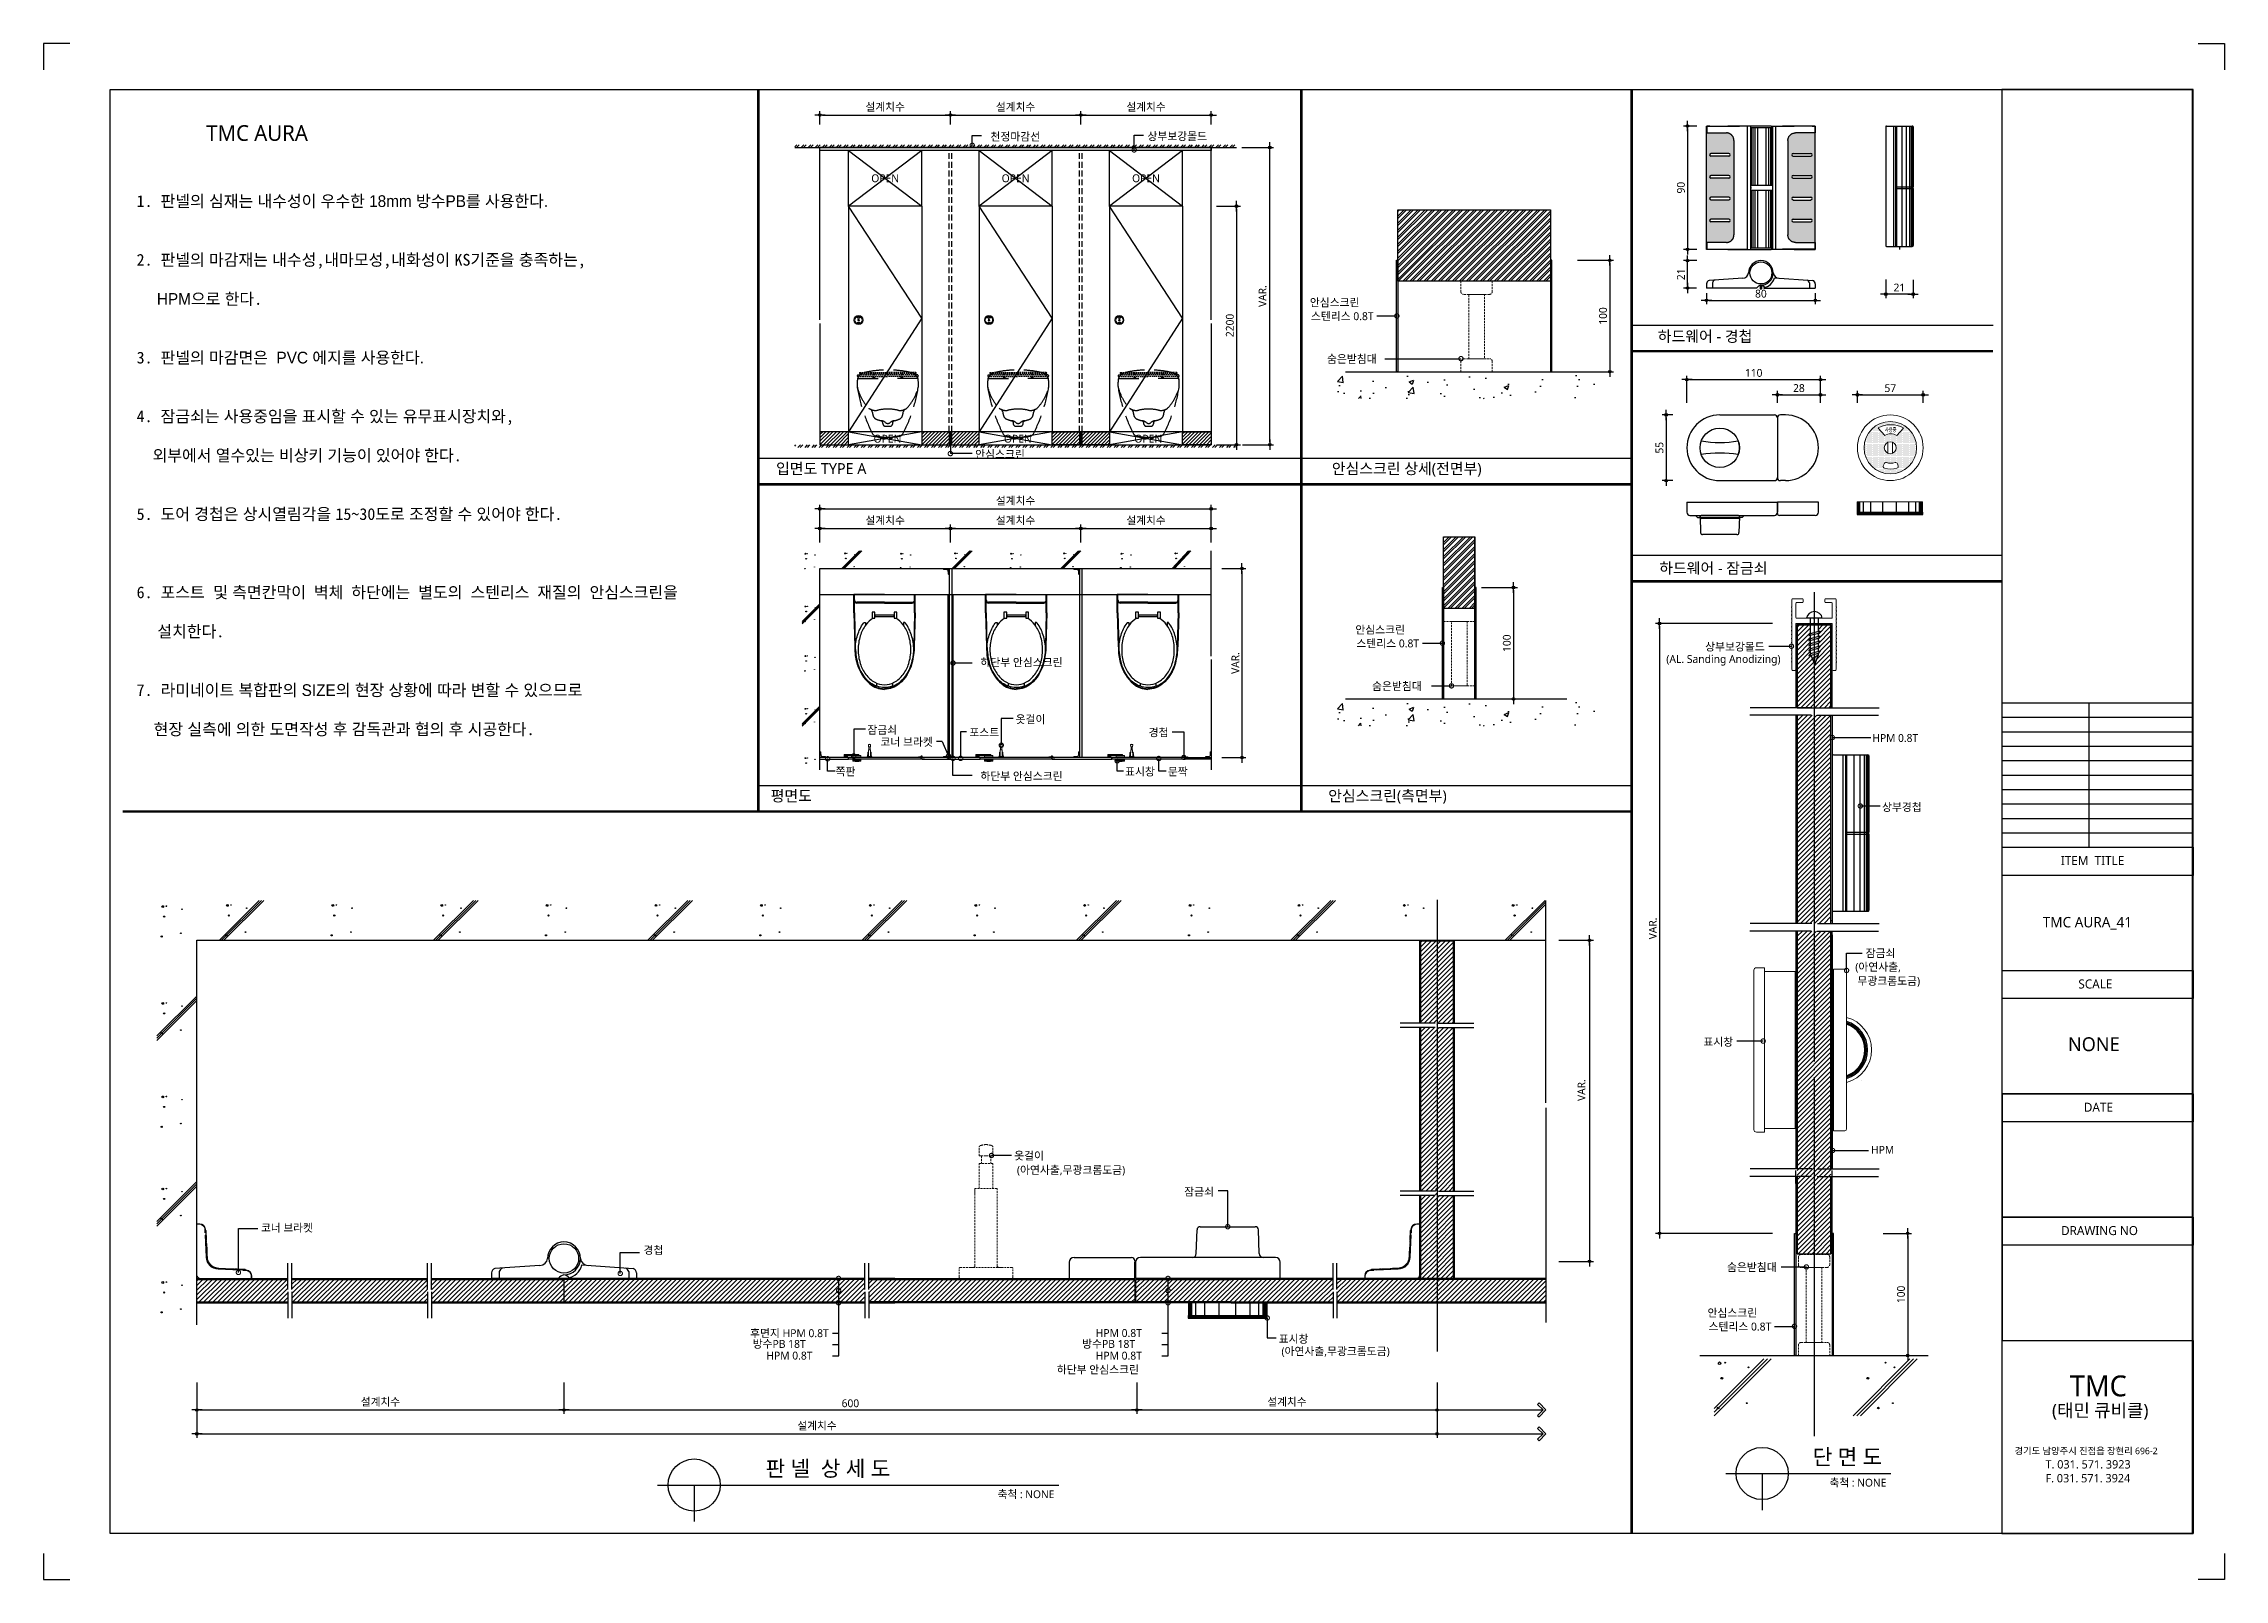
# Model space of a CAD drawing. Extents: x -256 to 8104, y -176 to 5714.
import ezdxf
from ezdxf.enums import TextEntityAlignment as Align

# ---------------------------------------------------------------- set-up
doc = ezdxf.new("R2010")
doc.units = 0
doc.header["$LTSCALE"] = 30
for name, pattern in [('CEN', [62, 60, -1, 0, -1]), ('HIDDEN', [0.375, 0.25, -0.125]), ('HIDDEN2', [4.7625, 3.175, -1.5875])]:
    doc.linetypes.add(name, pattern=pattern)
doc.layers.get('0').update_dxf_attribs({"linetype": 'CONTINUOUS'})
doc.layers.get('DEFPOINTS').update_dxf_attribs({"linetype": 'CONTINUOUS'})
for name, color, linetype in [('02---제품선', 4, 'CONTINUOUS'), ('0_toilet', 6, 'CONTINUOUS'), ('C', 2, 'CONTINUOUS'), ('curior-0Line', 252, 'CONTINUOUS'), ('DIM', 7, 'CONTINUOUS'), ('HAT', 8, 'CONTINUOUS'), ('HID', 9, 'HIDDEN'), ('jac text', 7, 'CONTINUOUS'), ('TIT', 3, 'CONTINUOUS'), ('경첩', 4, 'CONTINUOUS'), ('기타', 1, 'CONTINUOUS'), ('문자', 3, 'CONTINUOUS'), ('부자재', 4, 'CONTINUOUS'), ('상부보강몰드', 4, 'HIDDEN2'), ('옷걸이', 4, 'CONTINUOUS'), ('잠금쇠(회전형)', 4, 'CONTINUOUS'), ('중심선', 1, 'CEN'), ('치수', 1, 'CONTINUOUS'), ('판넬', 2, 'CONTINUOUS'), ('해치', 8, 'CONTINUOUS')]:
    doc.layers.add(name, color=color, linetype=linetype)
doc.styles.add('HDW', font='gulim.ttc')
doc.styles.add('돋움', font='malgun.ttf')
doc.dimstyles.new('10', dxfattribs={"dimscale": 10, "dimtxt": 3, "dimasz": 1, "dimexe": 1.5, "dimexo": 2, "dimgap": 1, "dimtad": 1, "dimdec": 0, "dimlunit": 6, "dimtxsty": '돋움', "dimblk": 'DIMDOT', "dimcen": -1, "dimdle": 1.5, "dimclrt": 3, "dimazin": 3, "dimtfac": 1, "dimtdec": 0, "dimtix": 1, "dimtmove": 2, "dimatfit": 3, "dimldrblk": 'DIMDOT', "dimarcsym": 0})
pattern_1 = [(45, (0, -14000), (-8.980256, 8.980256), [])]

# ---------------------------------------------------------------- blocks, each defined once
blk = doc.blocks.new('DIMDOT')
at = {"linetype": 'Continuous'}
blk.add_line((-2, 0), (2, 0), dxfattribs=at)
for radius in [0.5, 0.25]:
    blk.add_circle((0, 0), radius, dxfattribs=at)
blk = doc.blocks.new('*D1097')
at = {"layer": 'DEFPOINTS', "color": 0}
for p in [(11041.7, -8440.4), (11541.7, -8384.1), (11541.7, -8440.4)]:
    blk.add_point(p, dxfattribs=at)
at = {"layer": 'DIM', "color": 0, "lineweight": -2, "ltscale": 10}
for p, q in [((11041.7, -8420.4), (11041.7, -8369.1)), ((11051.7, -8384.1), (11531.7, -8384.1)), ((11541.7, -8420.4), (11541.7, -8369.1))]:
    blk.add_line(p, q, dxfattribs=at)
at = {"layer": 'DIM', "color": 0, "lineweight": -2, "xscale": 10, "yscale": 10, "zscale": 10, "rotation": 180}
blk.add_blockref('DIMDOT', (11041.7, -8384.1), dxfattribs=at)
at = {"layer": 'DIM', "color": 0, "lineweight": -2, "xscale": 10, "yscale": 10, "zscale": 10}
blk.add_blockref('DIMDOT', (11541.7, -8384.1), dxfattribs=at)
at = {"layer": 'DIM', "color": 3, "insert": (11291.7, -8354.4), "char_height": 30, "attachment_point": 5, "style": '돋움'}
blk.add_mtext('설계치수', dxfattribs=at)
blk = doc.blocks.new('*D1098')
at = {"layer": 'DEFPOINTS', "color": 0}
for p in [(11541.7, -8440.4), (12041.7, -8384.1), (12041.7, -8440.4)]:
    blk.add_point(p, dxfattribs=at)
at = {"layer": 'DIM', "color": 0, "lineweight": -2, "ltscale": 10}
for p, q in [((11541.7, -8420.4), (11541.7, -8369.1)), ((11551.7, -8384.1), (12031.7, -8384.1)), ((12041.7, -8420.4), (12041.7, -8369.1))]:
    blk.add_line(p, q, dxfattribs=at)
at = {"layer": 'DIM', "color": 0, "lineweight": -2, "xscale": 10, "yscale": 10, "zscale": 10, "rotation": 180}
blk.add_blockref('DIMDOT', (11541.7, -8384.1), dxfattribs=at)
at = {"layer": 'DIM', "color": 0, "lineweight": -2, "xscale": 10, "yscale": 10, "zscale": 10}
blk.add_blockref('DIMDOT', (12041.7, -8384.1), dxfattribs=at)
at = {"layer": 'DIM', "color": 3, "insert": (11791.7, -8354.4), "char_height": 30, "attachment_point": 5, "style": '돋움'}
blk.add_mtext('설계치수', dxfattribs=at)
blk = doc.blocks.new('_DOTSMALL')
at = {"color": 0, "linetype": 'ByBlock', "const_width": 0.5}
blk.add_lwpolyline([(-0.0625, 0, 1), (0.0625, 0, 1)], format="xyb", close=True, dxfattribs=at)
blk = doc.blocks.new('A$C63EC304E')
at = {"layer": '치수', "color": 1, "xscale": 2.5, "yscale": 2.5, "zscale": 2.5, "rotation": 234.3098741996962}
blk.add_blockref('_DOTSMALL', (0.31, 0.31), dxfattribs=at)
blk = doc.blocks.new('A$C2BC9653E')
at = {"layer": '치수', "xscale": 0.3333333333333333, "yscale": 0.3333333333333333, "zscale": 0.3333333333333333}
blk.add_blockref('A$C63EC304E', (0, 0), dxfattribs=at)
blk = doc.blocks.new('A$C7FC71301')
at = {"layer": '치수', "rotation": 180}
blk.add_blockref('A$C2BC9653E', (0.21, 0.21), dxfattribs=at)
blk = doc.blocks.new('A$C4A20372B')
at = {"layer": '치수'}
blk.add_blockref('A$C7FC71301', (0, 0), dxfattribs=at)
blk = doc.blocks.new('A$C566469F5')
at = {"layer": '치수'}
blk.add_blockref('A$C4A20372B', (0, 0), dxfattribs=at)
blk = doc.blocks.new('A$C7E317CD4')
at = {"layer": '해치', "xscale": 2, "yscale": 2, "zscale": 2}
blk.add_blockref('A$C566469F5', (0, 0), dxfattribs=at)
blk = doc.blocks.new('A$C601D7F27')
at = {"layer": '치수'}
blk.add_blockref('A$C7E317CD4', (0, 0), dxfattribs=at)
blk = doc.blocks.new('A$C38802C08')
at = {"layer": '치수'}
blk.add_blockref('A$C601D7F27', (0, 0), dxfattribs=at)
blk = doc.blocks.new('*D1099')
at = {"layer": 'DEFPOINTS', "color": 0}
for p in [(12041.7, -8440.4), (12541.7, -8384.1), (12541.7, -8440.4)]:
    blk.add_point(p, dxfattribs=at)
at = {"layer": 'DIM', "color": 0, "lineweight": -2, "ltscale": 10}
for p, q in [((12041.7, -8420.4), (12041.7, -8369.1)), ((12051.7, -8384.1), (12531.7, -8384.1)), ((12541.7, -8420.4), (12541.7, -8369.1))]:
    blk.add_line(p, q, dxfattribs=at)
at = {"layer": 'DIM', "color": 0, "lineweight": -2, "xscale": 10, "yscale": 10, "zscale": 10, "rotation": 180}
blk.add_blockref('DIMDOT', (12041.7, -8384.1), dxfattribs=at)
at = {"layer": 'DIM', "color": 0, "lineweight": -2, "xscale": 10, "yscale": 10, "zscale": 10}
blk.add_blockref('DIMDOT', (12541.7, -8384.1), dxfattribs=at)
at = {"layer": 'DIM', "color": 3, "insert": (12291.7, -8354.4), "char_height": 30, "attachment_point": 5, "style": '돋움'}
blk.add_mtext('설계치수', dxfattribs=at)
blk = doc.blocks.new('*D1100')
at = {"layer": 'DEFPOINTS', "color": 0}
for p in [(12541.7, -8733.3), (12541.7, -9648.3), (12638.6, -9648.3)]:
    blk.add_point(p, dxfattribs=at)
at = {"layer": 'DIM', "color": 0, "lineweight": -2, "ltscale": 10}
for p, q in [((12561.7, -8733.3), (12653.6, -8733.3)), ((12638.6, -8743.3), (12638.6, -9638.3)), ((12561.7, -9648.3), (12653.6, -9648.3))]:
    blk.add_line(p, q, dxfattribs=at)
at = {"layer": 'DIM', "color": 0, "lineweight": -2, "xscale": 10, "yscale": 10, "zscale": 10}
for p, rotation in [((12638.6, -8733.3), 90), ((12638.6, -9648.3), 270)]:
    blk.add_blockref('DIMDOT', p, dxfattribs=dict(at, rotation=rotation))
at = {"layer": 'DIM', "color": 3, "insert": (12613.1, -9190.8), "char_height": 30, "attachment_point": 5, "rotation": 90, "style": '돋움'}
blk.add_mtext('2200', dxfattribs=at)
blk = doc.blocks.new('*D1101')
at = {"layer": 'DEFPOINTS', "color": 0}
for p in [(12562.7, -10123.2), (12562.7, -10848.2), (12659.6, -10848.2)]:
    blk.add_point(p, dxfattribs=at)
at = {"layer": 'DIM', "color": 0, "lineweight": -2, "ltscale": 10}
for p, q in [((12582.7, -10123.2), (12674.6, -10123.2)), ((12659.6, -10133.2), (12659.6, -10838.2)), ((12582.7, -10848.2), (12674.6, -10848.2))]:
    blk.add_line(p, q, dxfattribs=at)
at = {"layer": 'DIM', "color": 0, "lineweight": -2, "xscale": 10, "yscale": 10, "zscale": 10}
for p, rotation in [((12659.6, -10123.2), 90), ((12659.6, -10848.2), 270)]:
    blk.add_blockref('DIMDOT', p, dxfattribs=dict(at, rotation=rotation))
at = {"layer": 'DIM', "color": 3, "insert": (12634.4, -10485.7), "char_height": 30, "attachment_point": 5, "rotation": 90, "style": '돋움'}
blk.add_mtext('VAR.', dxfattribs=at)
blk = doc.blocks.new('*D1102')
at = {"layer": 'DEFPOINTS', "color": 0}
for p in [(12541.7, -9969.6), (12041.7, -10042.7), (12541.7, -10042.7)]:
    blk.add_point(p, dxfattribs=at)
at = {"layer": 'DIM', "color": 0, "lineweight": -2, "ltscale": 10}
for p, q in [((12041.7, -10022.7), (12041.7, -9954.6)), ((12051.7, -9969.6), (12531.7, -9969.6)), ((12541.7, -10022.7), (12541.7, -9954.6))]:
    blk.add_line(p, q, dxfattribs=at)
at = {"layer": 'DIM', "color": 0, "lineweight": -2, "xscale": 10, "yscale": 10, "zscale": 10, "rotation": 180}
blk.add_blockref('DIMDOT', (12041.7, -9969.6), dxfattribs=at)
at = {"layer": 'DIM', "color": 0, "lineweight": -2, "xscale": 10, "yscale": 10, "zscale": 10}
blk.add_blockref('DIMDOT', (12541.7, -9969.6), dxfattribs=at)
at = {"layer": 'DIM', "color": 3, "insert": (12291.7, -9940), "char_height": 30, "attachment_point": 5, "style": '돋움'}
blk.add_mtext('설계치수', dxfattribs=at)
blk = doc.blocks.new('*D1103')
at = {"layer": 'DEFPOINTS', "color": 0}
for p in [(12541.7, -9894.3), (11041.7, -10042.7), (12541.7, -10042.7)]:
    blk.add_point(p, dxfattribs=at)
at = {"layer": 'DIM', "color": 0, "lineweight": -2, "ltscale": 10}
for p, q in [((11041.7, -10022.7), (11041.7, -9879.3)), ((11051.7, -9894.3), (12531.7, -9894.3)), ((12541.7, -10022.7), (12541.7, -9879.3))]:
    blk.add_line(p, q, dxfattribs=at)
at = {"layer": 'DIM', "color": 0, "lineweight": -2, "xscale": 10, "yscale": 10, "zscale": 10, "rotation": 180}
blk.add_blockref('DIMDOT', (11041.7, -9894.3), dxfattribs=at)
at = {"layer": 'DIM', "color": 0, "lineweight": -2, "xscale": 10, "yscale": 10, "zscale": 10}
blk.add_blockref('DIMDOT', (12541.7, -9894.3), dxfattribs=at)
at = {"layer": 'DIM', "color": 3, "insert": (11791.7, -9864.6), "char_height": 30, "attachment_point": 5, "style": '돋움'}
blk.add_mtext('설계치수', dxfattribs=at)
blk = doc.blocks.new('*D1104')
at = {"layer": 'DEFPOINTS', "color": 0}
for p in [(12041.7, -9969.6), (11541.7, -10042.7), (12041.7, -10042.7)]:
    blk.add_point(p, dxfattribs=at)
at = {"layer": 'DIM', "color": 0, "lineweight": -2, "ltscale": 10}
for p, q in [((11541.7, -10022.7), (11541.7, -9954.6)), ((11551.7, -9969.6), (12031.7, -9969.6)), ((12041.7, -10022.7), (12041.7, -9954.6))]:
    blk.add_line(p, q, dxfattribs=at)
at = {"layer": 'DIM', "color": 0, "lineweight": -2, "xscale": 10, "yscale": 10, "zscale": 10, "rotation": 180}
blk.add_blockref('DIMDOT', (11541.7, -9969.6), dxfattribs=at)
at = {"layer": 'DIM', "color": 0, "lineweight": -2, "xscale": 10, "yscale": 10, "zscale": 10}
blk.add_blockref('DIMDOT', (12041.7, -9969.6), dxfattribs=at)
at = {"layer": 'DIM', "color": 3, "insert": (11791.7, -9940), "char_height": 30, "attachment_point": 5, "style": '돋움'}
blk.add_mtext('설계치수', dxfattribs=at)
blk = doc.blocks.new('*D1105')
at = {"layer": 'DEFPOINTS', "color": 0}
for p in [(11541.7, -9969.6), (11041.7, -10042.7), (11541.7, -10042.7)]:
    blk.add_point(p, dxfattribs=at)
at = {"layer": 'DIM', "color": 0, "lineweight": -2, "ltscale": 10}
for p, q in [((11041.7, -10022.7), (11041.7, -9954.6)), ((11051.7, -9969.6), (11531.7, -9969.6)), ((11541.7, -10022.7), (11541.7, -9954.6))]:
    blk.add_line(p, q, dxfattribs=at)
at = {"layer": 'DIM', "color": 0, "lineweight": -2, "xscale": 10, "yscale": 10, "zscale": 10, "rotation": 180}
blk.add_blockref('DIMDOT', (11041.7, -9969.6), dxfattribs=at)
at = {"layer": 'DIM', "color": 0, "lineweight": -2, "xscale": 10, "yscale": 10, "zscale": 10}
blk.add_blockref('DIMDOT', (11541.7, -9969.6), dxfattribs=at)
at = {"layer": 'DIM', "color": 3, "insert": (11291.7, -9940), "char_height": 30, "attachment_point": 5, "style": '돋움'}
blk.add_mtext('설계치수', dxfattribs=at)
blk = doc.blocks.new('*D1106')
at = {"layer": 'DEFPOINTS', "color": 0}
for p in [(8653.4, -13224.5), (10060.5, -13224.5), (10060.5, -13350.2)]:
    blk.add_point(p, dxfattribs=at)
at = {"layer": 'DIM', "color": 0, "lineweight": -2, "ltscale": 10}
for p, q in [((8653.4, -13244.5), (8653.4, -13365.2)), ((10060.5, -13244.5), (10060.5, -13365.2)), ((8663.4, -13350.2), (10050.5, -13350.2))]:
    blk.add_line(p, q, dxfattribs=at)
at = {"layer": 'DIM', "color": 0, "lineweight": -2, "xscale": 10, "yscale": 10, "zscale": 10, "rotation": 180}
blk.add_blockref('DIMDOT', (8653.4, -13350.2), dxfattribs=at)
at = {"layer": 'DIM', "color": 0, "lineweight": -2, "xscale": 10, "yscale": 10, "zscale": 10}
blk.add_blockref('DIMDOT', (10060.5, -13350.2), dxfattribs=at)
at = {"layer": 'DIM', "color": 3, "insert": (9357, -13320.5), "char_height": 30, "attachment_point": 5, "style": '돋움'}
blk.add_mtext('설계치수', dxfattribs=at)
blk = doc.blocks.new('*D1107')
at = {"layer": 'DEFPOINTS', "color": 0}
for p in [(8653.4, -13224.5), (13407.3, -13224.5), (13407.3, -13441.7)]:
    blk.add_point(p, dxfattribs=at)
at = {"layer": 'DIM', "color": 0, "lineweight": -2, "ltscale": 10}
for p, q in [((8653.4, -13244.5), (8653.4, -13456.7)), ((13407.3, -13244.5), (13407.3, -13456.7)), ((8663.4, -13441.7), (13397.3, -13441.7))]:
    blk.add_line(p, q, dxfattribs=at)
at = {"layer": 'DIM', "color": 0, "lineweight": -2, "xscale": 10, "yscale": 10, "zscale": 10, "rotation": 180}
blk.add_blockref('DIMDOT', (8653.4, -13441.7), dxfattribs=at)
at = {"layer": 'DIM', "color": 0, "lineweight": -2, "xscale": 10, "yscale": 10, "zscale": 10}
blk.add_blockref('DIMDOT', (13407.3, -13441.7), dxfattribs=at)
at = {"layer": 'DIM', "color": 3, "insert": (11030.4, -13412), "char_height": 30, "attachment_point": 5, "style": '돋움'}
blk.add_mtext('설계치수', dxfattribs=at)
blk = doc.blocks.new('*D1108')
at = {"layer": 'DEFPOINTS', "color": 0}
for p in [(12256.5, -13224.5), (13407.3, -13224.5), (13407.3, -13350.2)]:
    blk.add_point(p, dxfattribs=at)
at = {"layer": 'DIM', "color": 0, "lineweight": -2, "ltscale": 10}
for p, q in [((12256.5, -13244.5), (12256.5, -13365.2)), ((13407.3, -13244.5), (13407.3, -13365.2)), ((12266.5, -13350.2), (13397.3, -13350.2))]:
    blk.add_line(p, q, dxfattribs=at)
at = {"layer": 'DIM', "color": 0, "lineweight": -2, "xscale": 10, "yscale": 10, "zscale": 10, "rotation": 180}
blk.add_blockref('DIMDOT', (12256.5, -13350.2), dxfattribs=at)
at = {"layer": 'DIM', "color": 0, "lineweight": -2, "xscale": 10, "yscale": 10, "zscale": 10}
blk.add_blockref('DIMDOT', (13407.3, -13350.2), dxfattribs=at)
at = {"layer": 'DIM', "color": 3, "insert": (12831.9, -13320.5), "char_height": 30, "attachment_point": 5, "style": '돋움'}
blk.add_mtext('설계치수', dxfattribs=at)
blk = doc.blocks.new('*D1109')
at = {"layer": 'DEFPOINTS', "color": 0}
for p in [(10060.5, -13224.5), (12256.5, -13224.5), (12256.5, -13350.2)]:
    blk.add_point(p, dxfattribs=at)
at = {"layer": 'DIM', "color": 0, "lineweight": -2, "ltscale": 10}
for p, q in [((10060.5, -13244.5), (10060.5, -13365.2)), ((12256.5, -13244.5), (12256.5, -13365.2)), ((10070.5, -13350.2), (12246.5, -13350.2))]:
    blk.add_line(p, q, dxfattribs=at)
at = {"layer": 'DIM', "color": 0, "lineweight": -2, "xscale": 10, "yscale": 10, "zscale": 10, "rotation": 180}
blk.add_blockref('DIMDOT', (10060.5, -13350.2), dxfattribs=at)
at = {"layer": 'DIM', "color": 0, "lineweight": -2, "xscale": 10, "yscale": 10, "zscale": 10}
blk.add_blockref('DIMDOT', (12256.5, -13350.2), dxfattribs=at)
at = {"layer": 'DIM', "color": 3, "insert": (11158.5, -13324.7), "char_height": 30, "attachment_point": 5, "style": '돋움'}
blk.add_mtext('600', dxfattribs=at)
blk = doc.blocks.new('A$C06B31977')
for p, q in [((1.26, 11.06), (1.26, 21.17)), ((1.26, 10.11), (1.26, 0))]:
    blk.add_line(p, q)
blk = doc.blocks.new('*D1110')
at = {"layer": 'DEFPOINTS', "color": 0}
for p in [(13854.1, -11548.8), (13854.1, -12780.2), (13992, -12780.2)]:
    blk.add_point(p, dxfattribs=at)
at = {"layer": 'DIM', "color": 0, "lineweight": -2, "ltscale": 10}
for p, q in [((13874.1, -11548.8), (14007, -11548.8)), ((13992, -11558.8), (13992, -12770.2)), ((13874.1, -12780.2), (14007, -12780.2))]:
    blk.add_line(p, q, dxfattribs=at)
at = {"layer": 'DIM', "color": 0, "lineweight": -2, "xscale": 10, "yscale": 10, "zscale": 10}
for p, rotation in [((13992, -11548.8), 90), ((13992, -12780.2), 270)]:
    blk.add_blockref('DIMDOT', p, dxfattribs=dict(at, rotation=rotation))
at = {"layer": 'DIM', "color": 3, "insert": (13961.2, -12123.6), "char_height": 30, "attachment_point": 5, "rotation": 90, "style": '돋움'}
blk.add_mtext('VAR.', dxfattribs=at)
blk = doc.blocks.new('A$C13EB2441')
for p, q in [((0.84, 7.37), (0.84, 14.11)), ((0.84, 6.74), (0.84, 0))]:
    blk.add_line(p, q)
blk = doc.blocks.new('*D1111')
at = {"layer": 'DEFPOINTS', "color": 0}
for p in [(14877.2, -9398.7), (14365.2, -9507.3), (14877.2, -9507.3)]:
    blk.add_point(p, dxfattribs=at)
at = {"layer": 'DIM', "color": 0, "lineweight": -2, "ltscale": 10}
for p, q in [((14365.2, -9487.3), (14365.2, -9383.7)), ((14375.2, -9398.7), (14867.2, -9398.7)), ((14877.2, -9487.3), (14877.2, -9383.7))]:
    blk.add_line(p, q, dxfattribs=at)
at = {"layer": 'DIM', "color": 0, "lineweight": -2, "xscale": 10, "yscale": 10, "zscale": 10, "rotation": 180}
blk.add_blockref('DIMDOT', (14365.2, -9398.7), dxfattribs=at)
at = {"layer": 'DIM', "color": 0, "lineweight": -2, "xscale": 10, "yscale": 10, "zscale": 10}
blk.add_blockref('DIMDOT', (14877.2, -9398.7), dxfattribs=at)
at = {"layer": 'DIM', "color": 3, "insert": (14621.2, -9373.1), "char_height": 30, "attachment_point": 5, "style": '돋움'}
blk.add_mtext('110', dxfattribs=at)
blk = doc.blocks.new('*D1112')
at = {"layer": 'DEFPOINTS', "color": 0}
for p in [(14712.2, -9507.3), (14877.2, -9456.7), (14877.2, -9507.3)]:
    blk.add_point(p, dxfattribs=at)
at = {"layer": 'DIM', "color": 0, "lineweight": -2, "ltscale": 10}
for p, q in [((14712.2, -9487.3), (14712.2, -9441.7)), ((14877.2, -9487.3), (14877.2, -9441.7)), ((14722.2, -9456.7), (14867.2, -9456.7))]:
    blk.add_line(p, q, dxfattribs=at)
at = {"layer": 'DIM', "color": 0, "lineweight": -2, "xscale": 10, "yscale": 10, "zscale": 10, "rotation": 180}
blk.add_blockref('DIMDOT', (14712.2, -9456.7), dxfattribs=at)
at = {"layer": 'DIM', "color": 0, "lineweight": -2, "xscale": 10, "yscale": 10, "zscale": 10}
blk.add_blockref('DIMDOT', (14877.2, -9456.7), dxfattribs=at)
at = {"layer": 'DIM', "color": 3, "insert": (14794.7, -9431.2), "char_height": 30, "attachment_point": 5, "style": '돋움'}
blk.add_mtext('28', dxfattribs=at)
blk = doc.blocks.new('*D1113')
at = {"layer": 'DEFPOINTS', "color": 0}
for p in [(15018.9, -9507.3), (15270.9, -9456.7), (15270.9, -9507.3)]:
    blk.add_point(p, dxfattribs=at)
at = {"layer": 'DIM', "color": 0, "lineweight": -2, "ltscale": 10}
for p, q in [((15018.9, -9487.3), (15018.9, -9441.7)), ((15270.9, -9487.3), (15270.9, -9441.7)), ((15028.9, -9456.7), (15260.9, -9456.7))]:
    blk.add_line(p, q, dxfattribs=at)
at = {"layer": 'DIM', "color": 0, "lineweight": -2, "xscale": 10, "yscale": 10, "zscale": 10, "rotation": 180}
blk.add_blockref('DIMDOT', (15018.9, -9456.7), dxfattribs=at)
at = {"layer": 'DIM', "color": 0, "lineweight": -2, "xscale": 10, "yscale": 10, "zscale": 10}
blk.add_blockref('DIMDOT', (15270.9, -9456.7), dxfattribs=at)
at = {"layer": 'DIM', "color": 3, "insert": (15144.9, -9431.4), "char_height": 30, "attachment_point": 5, "style": '돋움'}
blk.add_mtext('57', dxfattribs=at)
blk = doc.blocks.new('*D1114')
at = {"layer": 'DEFPOINTS', "color": 0}
for p in [(14422.8, -8426), (14367.8, -8899.1), (14422.8, -8899.1)]:
    blk.add_point(p, dxfattribs=at)
at = {"layer": 'DIM', "color": 0, "lineweight": -2, "ltscale": 10}
for p, q in [((14402.8, -8426), (14352.8, -8426)), ((14367.8, -8436), (14367.8, -8889.1)), ((14402.8, -8899.1), (14352.8, -8899.1))]:
    blk.add_line(p, q, dxfattribs=at)
at = {"layer": 'DIM', "color": 0, "lineweight": -2, "xscale": 10, "yscale": 10, "zscale": 10}
for p, rotation in [((14367.8, -8426), 90), ((14367.8, -8899.1), 270)]:
    blk.add_blockref('DIMDOT', p, dxfattribs=dict(at, rotation=rotation))
at = {"layer": 'DIM', "color": 3, "insert": (14342.3, -8662.5), "char_height": 30, "attachment_point": 5, "rotation": 90, "style": '돋움'}
blk.add_mtext('90', dxfattribs=at)
blk = doc.blocks.new('*D1115')
at = {"layer": 'DEFPOINTS', "color": 0}
for p in [(14440.4, -9047.3), (14857.5, -9047.3), (14857.5, -9094.7)]:
    blk.add_point(p, dxfattribs=at)
at = {"layer": 'DIM', "color": 0, "lineweight": -2, "ltscale": 10}
for p, q in [((14440.4, -9067.3), (14440.4, -9109.7)), ((14450.4, -9094.7), (14847.5, -9094.7)), ((14857.5, -9067.3), (14857.5, -9109.7))]:
    blk.add_line(p, q, dxfattribs=at)
at = {"layer": 'DIM', "color": 0, "lineweight": -2, "xscale": 10, "yscale": 10, "zscale": 10, "rotation": 180}
blk.add_blockref('DIMDOT', (14440.4, -9094.7), dxfattribs=at)
at = {"layer": 'DIM', "color": 0, "lineweight": -2, "xscale": 10, "yscale": 10, "zscale": 10}
blk.add_blockref('DIMDOT', (14857.5, -9094.7), dxfattribs=at)
at = {"layer": 'DIM', "color": 3, "insert": (14648.9, -9069.2), "char_height": 30, "attachment_point": 5, "style": '돋움'}
blk.add_mtext('80', dxfattribs=at)
blk = doc.blocks.new('*D1116')
at = {"layer": 'DEFPOINTS', "color": 0}
for p in [(14367.8, -8942.3), (14422.8, -8942.3), (14422.1, -9047.3)]:
    blk.add_point(p, dxfattribs=at)
at = {"layer": 'DIM', "color": 0, "lineweight": -2, "ltscale": 10}
for p, q in [((14402.8, -8942.3), (14352.8, -8942.3)), ((14367.8, -9037.3), (14367.8, -8952.3)), ((14402.1, -9047.3), (14352.8, -9047.3))]:
    blk.add_line(p, q, dxfattribs=at)
at = {"layer": 'DIM', "color": 0, "lineweight": -2, "xscale": 10, "yscale": 10, "zscale": 10}
for p, rotation in [((14367.8, -8942.3), 90), ((14367.8, -9047.3), 270)]:
    blk.add_blockref('DIMDOT', p, dxfattribs=dict(at, rotation=rotation))
at = {"layer": 'DIM', "color": 3, "insert": (14342.5, -8994.8), "char_height": 30, "attachment_point": 5, "rotation": 90, "style": '돋움'}
blk.add_mtext('21', dxfattribs=at)
blk = doc.blocks.new('*D1117')
at = {"layer": 'DEFPOINTS', "color": 0}
for p in [(15127.3, -8995.1), (15232.3, -8995.9), (15127.3, -9070.8)]:
    blk.add_point(p, dxfattribs=at)
at = {"layer": 'DIM', "color": 0, "lineweight": -2, "ltscale": 10}
for p, q in [((15127.3, -9015.1), (15127.3, -9085.8)), ((15232.3, -9015.9), (15232.3, -9085.8)), ((15222.3, -9070.8), (15137.3, -9070.8))]:
    blk.add_line(p, q, dxfattribs=at)
at = {"layer": 'DIM', "color": 0, "lineweight": -2, "xscale": 10, "yscale": 10, "zscale": 10, "rotation": 180}
blk.add_blockref('DIMDOT', (15127.3, -9070.8), dxfattribs=at)
at = {"layer": 'DIM', "color": 0, "lineweight": -2, "xscale": 10, "yscale": 10, "zscale": 10}
blk.add_blockref('DIMDOT', (15232.3, -9070.8), dxfattribs=at)
at = {"layer": 'DIM', "color": 3, "insert": (15179.8, -9045.5), "char_height": 30, "attachment_point": 5, "style": '돋움'}
blk.add_mtext('21', dxfattribs=at)
blk = doc.blocks.new('A$C10E41893')
at = {"layer": '부자재'}
for p, q in [((6, 0), (6, 196)), ((123, 196), (6, 196)), ((123, 192), (6, 192)), ((55, 0), (55, 177)), ((61, 0), (61, 177)), ((6, 0), (6, -196)), ((55, 0), (55, -177)), ((61, 0), (61, -177)), ((123, -192), (6, -192)), ((123, -196), (6, -196))]:
    blk.add_line(p, q, dxfattribs=at)
for points in [[(123, 196, -0.012538), (123, 196), (335, 190, -0.055395), (445, 175, -0.154276), (577, 93, -0.179504), (612, 0, -0.179504)], [(123, 192, -0.012538), (123, 192), (335, 187, -0.055395), (444, 172, -0.154276), (574, 91, -0.179504), (608, 0, -0.179504)], [(157, -72, 0.089162), (200, -119, 0.085733), (270, -155, 0.075373), (359, -168, 0.075373), (447, -155, 0.085733), (517, -119, 0.106084), (567, -62, 0.126931), (583, 0, 0.126931), (567, 62, 0.106084), (517, 119, 0.085733), (447, 155, 0.075373), (359, 168, 0.075373), (270, 155, 0.085733), (200, 119, 0.089162), (157, 72)], [(572, 51), (589, 51), (589, 60, 0.021185), (583, 71, 0.106084), (528, 134, 0.085733), (453, 172, 0.075373), (359, 187, 0.075373), (265, 172, 0.085733), (189, 134, 0.007337), (184, 130), (184, 122), (205, 122)], [(123, -196, 0.012538), (123, -196), (335, -190, 0.055395), (445, -175, 0.154276), (577, -93, 0.179504), (612, 0, 0.179504)], [(123, -192, 0.012538), (123, -192), (335, -187, 0.055395), (444, -172, 0.154276), (574, -91, 0.179504), (608, 0, 0.179504)], [(589, -51, 0.090214), (598, 0, 0.090214), (589, 51, 0.106084)], [(572, -51), (589, -51), (589, -60, -0.021185), (583, -71, -0.106084), (528, -134, -0.085733), (453, -172, -0.075373), (359, -187, -0.075373), (265, -172, -0.085733), (189, -134, -0.007337), (184, -130), (184, -122), (205, -122)]]:
    blk.add_lwpolyline(points, format="xyb", dxfattribs=at)
blk.add_lwpolyline([(138, -61), (119, -61), (119, -79), (157, -79), (157, -61), (138, -61), (147, -61), (147, 61), (138, 61), (157, 61), (157, 79), (119, 79), (119, 61), (138, 61), (138, -61), (119, -61)], dxfattribs=at)
for centre, start, end in [((40, 177), 0, 90), ((46, 177), 0, 90), ((40, -177), 270, 0), ((46, -177), 270, 0)]:
    blk.add_arc(centre, 15, start, end, dxfattribs=at)
blk = doc.blocks.new('A$C460A2A32')
at = {"color": 0}
for p, q in [((3, 20), (0, 16)), ((3, 20), (9, 20)), ((4, 10), (162, 10)), ((9, 20), (162, 20)), ((13, 32), (11, 30)), ((13, 32), (162, 32)), ((13, 27), (162, 27)), ((312, 32), (162, 32)), ((312, 27), (162, 27)), ((316, 20), (162, 20)), ((321, 10), (162, 10)), ((312, 32), (313, 30)), ((322, 20), (316, 20)), ((322, 20), (324, 16))]:
    blk.add_line(p, q, dxfattribs=at)
for centre, radius, start, end in [((4, 14), 4, 150.0107, 270), ((13, 29), 2, 135, 270), ((109, 28), 26, 182.6717, 198.4118), ((109, 10), 26, 180, 202.6199), ((107, 28), 23, 183.0205, 200.9186), ((107, 10), 23, 180, 205.7715), ((69, 10), 23, 334.2285, 0), ((69, 28), 23, 339.0814, 356.9795), ((67, 10), 26, 337.3801, 0), ((67, 28), 26, 341.5882, 357.3283), ((257, 10), 26, 180, 202.6199), ((257, 28), 26, 182.6717, 198.4118), ((256, 28), 23, 183.0205, 200.9186), ((256, 10), 23, 180, 205.7715), ((217, 10), 23, 334.2285, 0), ((217, 28), 23, 339.0814, 356.9795), ((216, 28), 26, 341.5882, 357.3283), ((216, 10), 26, 337.3801, 0), ((312, 29), 2, 270, 45), ((321, 14), 4, 270, 29.9893)]:
    blk.add_arc(centre, radius, start, end, dxfattribs=at)
blk = doc.blocks.new('*D1118')
at = {"layer": 'DEFPOINTS', "color": 0}
for p in [(14330.9, -9533.9), (14285.2, -9785.9), (14330.9, -9785.9)]:
    blk.add_point(p, dxfattribs=at)
at = {"layer": 'DIM', "color": 0, "lineweight": -2, "ltscale": 10}
for p, q in [((14310.9, -9533.9), (14270.2, -9533.9)), ((14285.2, -9543.9), (14285.2, -9775.9)), ((14310.9, -9785.9), (14270.2, -9785.9))]:
    blk.add_line(p, q, dxfattribs=at)
at = {"layer": 'DIM', "color": 0, "lineweight": -2, "xscale": 10, "yscale": 10, "zscale": 10}
for p, rotation in [((14285.2, -9533.9), 90), ((14285.2, -9785.9), 270)]:
    blk.add_blockref('DIMDOT', p, dxfattribs=dict(at, rotation=rotation))
at = {"layer": 'DIM', "color": 3, "insert": (14259.9, -9659.9), "char_height": 30, "attachment_point": 5, "rotation": 90, "style": '돋움'}
blk.add_mtext('55', dxfattribs=at)
blk = doc.blocks.new('*D1119')
at = {"layer": 'DEFPOINTS', "color": 0}
for p in [(14712.9, -10333.9), (14260.1, -12672.9), (14712.9, -12672.9)]:
    blk.add_point(p, dxfattribs=at)
at = {"layer": 'DIM', "color": 0, "lineweight": -2, "ltscale": 10}
for p, q in [((14692.9, -10333.9), (14245.1, -10333.9)), ((14260.1, -10343.9), (14260.1, -12662.9)), ((14692.9, -12672.9), (14245.1, -12672.9))]:
    blk.add_line(p, q, dxfattribs=at)
at = {"layer": 'DIM', "color": 0, "lineweight": -2, "xscale": 10, "yscale": 10, "zscale": 10}
for p, rotation in [((14260.1, -10333.9), 90), ((14260.1, -12672.9), 270)]:
    blk.add_blockref('DIMDOT', p, dxfattribs=dict(at, rotation=rotation))
at = {"layer": 'DIM', "color": 3, "insert": (14234.8, -11503.4), "char_height": 30, "attachment_point": 5, "rotation": 90, "style": '돋움'}
blk.add_mtext('VAR.', dxfattribs=at)
blk = doc.blocks.new('*D1120')
at = {"layer": 'DEFPOINTS', "color": 0}
for p in [(15097.3, -12672.8), (15097.3, -13141.1), (15211.6, -13141.1)]:
    blk.add_point(p, dxfattribs=at)
at = {"layer": 'DIM', "color": 0, "lineweight": -2, "ltscale": 10}
for p, q in [((15117.3, -12672.8), (15226.6, -12672.8)), ((15211.6, -12682.8), (15211.6, -13131.1)), ((15117.3, -13141.1), (15226.6, -13141.1))]:
    blk.add_line(p, q, dxfattribs=at)
at = {"layer": 'DIM', "color": 0, "lineweight": -2, "xscale": 10, "yscale": 10, "zscale": 10}
for p, rotation in [((15211.6, -12672.8), 90), ((15211.6, -13141.1), 270)]:
    blk.add_blockref('DIMDOT', p, dxfattribs=dict(at, rotation=rotation))
at = {"layer": 'DIM', "color": 3, "insert": (15186, -12907), "char_height": 30, "attachment_point": 5, "rotation": 90, "style": '돋움'}
blk.add_mtext('100', dxfattribs=at)
blk = doc.blocks.new('*D1121')
at = {"layer": 'DEFPOINTS', "color": 0}
for p in [(13557.7, -10195.8), (13557.7, -10623.3), (13700.6, -10623.3)]:
    blk.add_point(p, dxfattribs=at)
at = {"layer": 'DIM', "color": 0, "lineweight": -2, "ltscale": 10}
for p, q in [((13577.7, -10195.8), (13715.6, -10195.8)), ((13700.6, -10205.8), (13700.6, -10613.3)), ((13577.7, -10623.3), (13715.6, -10623.3))]:
    blk.add_line(p, q, dxfattribs=at)
at = {"layer": 'DIM', "color": 0, "lineweight": -2, "xscale": 10, "yscale": 10, "zscale": 10}
for p, rotation in [((13700.6, -10195.8), 90), ((13700.6, -10623.3), 270)]:
    blk.add_blockref('DIMDOT', p, dxfattribs=dict(at, rotation=rotation))
at = {"layer": 'DIM', "color": 3, "insert": (13675, -10409.5), "char_height": 30, "attachment_point": 5, "rotation": 90, "style": '돋움'}
blk.add_mtext('100', dxfattribs=at)
blk = doc.blocks.new('*D1122')
at = {"layer": 'DEFPOINTS', "color": 0}
for p in [(13926.4, -8940.9), (13926.4, -9368.3), (14069.3, -9368.3)]:
    blk.add_point(p, dxfattribs=at)
at = {"layer": 'DIM', "color": 0, "lineweight": -2, "ltscale": 10}
for p, q in [((13946.4, -8940.9), (14084.3, -8940.9)), ((14069.3, -8950.9), (14069.3, -9358.3)), ((13946.4, -9368.3), (14084.3, -9368.3))]:
    blk.add_line(p, q, dxfattribs=at)
at = {"layer": 'DIM', "color": 0, "lineweight": -2, "xscale": 10, "yscale": 10, "zscale": 10}
for p, rotation in [((14069.3, -8940.9), 90), ((14069.3, -9368.3), 270)]:
    blk.add_blockref('DIMDOT', p, dxfattribs=dict(at, rotation=rotation))
at = {"layer": 'DIM', "color": 3, "insert": (14043.7, -9154.6), "char_height": 30, "attachment_point": 5, "rotation": 90, "style": '돋움'}
blk.add_mtext('100', dxfattribs=at)
blk = doc.blocks.new('*D1123')
at = {"layer": 'DEFPOINTS', "color": 0}
for p in [(12638.6, -8508.5), (12766, -8508.5), (12641.1, -9648.3)]:
    blk.add_point(p, dxfattribs=at)
at = {"layer": 'DIM', "color": 0, "lineweight": -2, "ltscale": 10}
for p, q in [((12658.6, -8508.5), (12781, -8508.5)), ((12766, -9638.3), (12766, -8518.5)), ((12661.1, -9648.3), (12781, -9648.3))]:
    blk.add_line(p, q, dxfattribs=at)
at = {"layer": 'DIM', "color": 0, "lineweight": -2, "xscale": 10, "yscale": 10, "zscale": 10}
for p, rotation in [((12766, -8508.5), 90), ((12766, -9648.3), 270)]:
    blk.add_blockref('DIMDOT', p, dxfattribs=dict(at, rotation=rotation))
at = {"layer": 'DIM', "color": 3, "insert": (12738.7, -9078.4), "char_height": 30, "attachment_point": 5, "rotation": 90, "style": '돋움'}
blk.add_mtext('VAR.', dxfattribs=at)
blk = doc.blocks.new('AURA_41', base_point=(8321.5, -13824.2))
h = blk.add_hatch()
h.set_pattern_fill('ANSI31', color=3, scale=3, angle=180)
h.set_pattern_definition([(225, (8360, -14000), (6.735192, -6.735192), [])])
h.paths.add_polyline_path([(11151.7, -9598.3), (11041.7, -9598.3), (11041.7, -9648.3), (11151.7, -9648.3)])
h.paths.add_polyline_path([(11536.7, -9598.3), (11431.7, -9598.3), (11431.7, -9648.3), (11536.7, -9648.3)])
h.paths.add_polyline_path([(11651.7, -9598.3), (11546.7, -9598.3), (11546.7, -9648.3), (11651.7, -9648.3)])
h.paths.add_polyline_path([(12036.7, -9598.3), (11931.7, -9598.3), (11931.7, -9648.3), (12036.7, -9648.3)])
h.paths.add_polyline_path([(12151.7, -9598.3), (12046.7, -9598.3), (12046.7, -9648.3), (12151.7, -9648.3)])
h.paths.add_polyline_path([(12541.7, -9598.3), (12431.7, -9598.3), (12431.7, -9648.3), (12541.7, -9648.3)])
h = blk.add_hatch()
h.set_pattern_fill('ANSI31', color=2, style=0)
h.set_pattern_definition([(45, (8360, -14000), (-2.245064, 2.245064), [])])
h.paths.add_polyline_path([(11546.7, -9598.3), (11536.7, -9598.3), (11536.7, -9648.3), (11546.7, -9648.3)])
h = blk.add_hatch()
h.set_pattern_fill('ANSI31', color=2, style=0)
h.set_pattern_definition([(45, (8860, -14000), (-2.245064, 2.245064), [])])
h.paths.add_polyline_path([(12046.7, -9598.3), (12036.7, -9598.3), (12036.7, -9648.3), (12046.7, -9648.3)])
h = blk.add_hatch()
h.set_pattern_fill('ANSI31', color=2, style=0)
h.set_pattern_definition([(45, (11538.1663, -12160.0106), (-2.245064, 2.245064), [])])
h.paths.add_polyline_path([(13432.7, -10195.8), (13427.7, -10195.8), (13427.7, -10407.5, -1), (13427.7, -10411.6), (13427.7, -10623.3), (13432.7, -10623.3)])
h.paths.add_polyline_path([(13557.7, -10411.6, -1), (13557.7, -10407.5), (13557.7, -10195.8), (13552.7, -10195.8), (13552.7, -10623.3), (13557.7, -10623.3)])
at = {"layer": 'HAT'}
h = blk.add_hatch(dxfattribs=at)
h.set_pattern_fill('ANSI32', color=256, scale=2, style=0)
h.set_pattern_definition([(45, (-294.37, -14141.476), (-13.470384, 13.470384), []), (45, (-285.39, -14141.476), (-13.470384, 13.470384), [])])
h.paths.add_polyline_path([(10945, -8498.5), (12638.6, -8498.5), (12638.6, -8508.5), (10945, -8508.5)])
h = blk.add_hatch(dxfattribs=at)
h.set_pattern_fill('ANSI32', color=256, scale=2, style=0)
h.set_pattern_definition([(45, (0, -14000), (-13.470384, 13.470384), []), (45, (8.98, -14000), (-13.470384, 13.470384), [])])
h.paths.add_polyline_path([(13256.9, -8747.1), (13842.3, -8747.1), (13842.3, -9021.7), (13256.9, -9021.7)])
h = blk.add_hatch(dxfattribs=at)
h.set_pattern_fill('ANSI32', color=256, scale=2, style=0)
h.set_pattern_definition([(45, (-294.37, -13959.496), (-13.470384, 13.470384), []), (45, (-285.39, -13959.496), (-13.470384, 13.470384), [])])
h.paths.add_polyline_path([(10945, -9658.7), (12638.6, -9658.7), (12638.6, -9648.7), (10945, -9648.7)])
h = blk.add_hatch(dxfattribs=at)
h.set_pattern_fill('ANSI32', color=256, scale=2, style=0)
h.set_pattern_definition([(45, (8351.317, -14000), (-13.470384, 13.470384), []), (45, (8360.298, -14000), (-13.470384, 13.470384), [])])
h.paths.add_polyline_path([(13552.7, -10002), (13432.7, -10002), (13432.7, -10276.6), (13552.7, -10276.6), (13552.7, -10195.8)])
at = {"layer": 'HAT', "transparency": 33554687}
h = blk.add_hatch(dxfattribs=at)
h.set_pattern_fill('ANSI31', color=256, scale=4, style=0)
h.set_pattern_definition(pattern_1)
h.paths.add_polyline_path([(14787.6, -10656.9), (14844, -10656.9), (14852.6, -10656.9), (14852.6, -10452.2), (14832.5, -10457.6), (14839.1, -10448.8), (14839.1, -10436.6), (14832.5, -10438.3), (14839, -10429.6), (14839.1, -10429.6), (14839.1, -10417.3), (14832.4, -10419.1), (14839, -10410.3), (14839.1, -10410.3), (14839.1, -10398), (14832.4, -10399.8), (14838.9, -10391.1), (14839.1, -10391), (14839.1, -10378.8), (14832.3, -10380.6), (14838.9, -10371.8), (14839.1, -10371.8), (14839.1, -10338.9), (14787.6, -10338.9)])
h.paths.add_polyline_path([(14866.2, -10656.9), (14917.6, -10656.9), (14917.6, -10338.9), (14869.1, -10338.9), (14869.1, -10363.8), (14875.6, -10362.1), (14869.1, -10370.8), (14869.1, -10383.1), (14875.6, -10381.3), (14869.1, -10390.1), (14869.1, -10390.1), (14869.1, -10402.3), (14875.7, -10400.6), (14869.2, -10409.3), (14869.1, -10409.3), (14869.1, -10421.6), (14875.7, -10419.8), (14869.2, -10428.6), (14869.1, -10428.6), (14869.1, -10440.8), (14875.8, -10439.1), (14869.3, -10447.8), (14869.1, -10447.9), (14869.1, -10454.4), (14855.1, -10491), (14852.6, -10485.2), (14852.6, -10656.9)])
at = {"layer": 'HAT'}
h = blk.add_hatch(dxfattribs=at)
h.set_pattern_fill('ANSI31', color=256, scale=4, style=0)
h.set_pattern_definition(pattern_1)
edge = h.paths.add_edge_path()
edge.add_line((14917.6, -10734.6), (14858.2, -10734.6))
edge.add_arc((14856.1, -10734.6), 2.08, -54.30987, 0, ccw=False)
edge.add_arc((14856.1, -10734.6), 2.08, 125.69013, 305.69013, ccw=False)
edge.add_arc((14856.1, -10734.6), 2.08, 0, 125.69013, ccw=False)
edge.add_line((14858.2, -10734.6), (14917.6, -10734.6))
edge.add_line((14917.6, -10734.6), (14917.6, -10685.9))
edge.add_line((14917.6, -10685.9), (14907.3, -10685.9))
edge.add_spline(control_points=[(14904.5, -10693.7), (14905.5, -10691.1), (14906.4, -10688.4), (14907.3, -10685.9)], knot_values=[0, 0, 0, 0, 0.152076, 0.152076, 0.152076, 0.152076], degree=3, periodic=0)
edge.add_line((14907.3, -10685.9), (14852.6, -10685.9))
edge.add_line((14852.6, -10685.9), (14852.6, -11484.4))
edge.add_line((14852.6, -11484.4), (14909.3, -11484.4))
edge.add_spline(control_points=[(14909.3, -11484.4), (14912.5, -11475.7), (14915.5, -11467.8), (14917.6, -11464)], knot_values=[0.152076, 0.152076, 0.152076, 0.152076, 0.673721, 0.673721, 0.673721, 0.673721], degree=3, periodic=0)
edge.add_spline(control_points=[(14920, -11484.4), (14920.5, -11474.4), (14921.6, -11459.1), (14918.7, -11462), (14917.6, -11464)], knot_values=[0.673721, 0.673721, 0.673721, 0.673721, 1.332503, 1.60798, 1.60798, 1.60798, 1.60798], degree=3, periodic=0)
edge.add_line((14917.6, -11464), (14917.6, -10734.6))
h.paths.add_polyline_path([(14852.6, -10685.9), (14787.6, -10685.9), (14787.6, -11484.4), (14852.6, -11484.4)])
h = blk.add_hatch(dxfattribs=at)
h.set_pattern_fill('ANSI31', color=256, scale=4, style=0)
h.set_pattern_definition(pattern_1)
h.paths.add_polyline_path([(14852.6, -11970), (14787.6, -11970), (14787.6, -12425.5), (14852.6, -12425.5), (14852.6, -12316, -0.567825), (14852.6, -12312.4)])
h.paths.add_polyline_path([(14917.6, -11970), (14852.6, -11970), (14852.6, -12312.4, -0.582142), (14855.8, -12314.2), (14917.6, -12314.2)])
edge = h.paths.add_edge_path()
edge.add_line((14917.6, -12314.2), (14855.8, -12314.2))
edge.add_arc((14853.7, -12314.2), 2.08, -54.30987, 0, ccw=False)
edge.add_arc((14853.7, -12314.2), 2.08, 239.17799, 305.69013, ccw=False)
edge.add_line((14852.6, -12316), (14852.6, -12425.5))
edge.add_line((14852.6, -12425.5), (14909.3, -12425.5))
edge.add_spline(control_points=[(14909.3, -12425.5), (14912.5, -12416.7), (14915.5, -12408.9), (14917.6, -12405.1)], knot_values=[0.152076, 0.152076, 0.152076, 0.152076, 0.673721, 0.673721, 0.673721, 0.673721], degree=3, periodic=0)
edge.add_line((14917.6, -12405.1), (14917.6, -12314.2))
h.paths.add_polyline_path([(14852.6, -11513.4), (14787.6, -11513.4), (14787.6, -11970), (14852.6, -11970)])
edge = h.paths.add_edge_path()
edge.add_line((14917.6, -11513.4), (14907.3, -11513.4))
edge.add_spline(control_points=[(14904.5, -11521.2), (14905.5, -11518.6), (14906.4, -11516), (14907.3, -11513.4)], knot_values=[0, 0, 0, 0, 0.152076, 0.152076, 0.152076, 0.152076], degree=3, periodic=0)
edge.add_line((14907.3, -11513.4), (14852.6, -11513.4))
edge.add_line((14852.6, -11513.4), (14852.6, -11970))
edge.add_line((14852.6, -11970), (14917.6, -11970))
edge.add_line((14917.6, -11970), (14917.6, -11513.4))
at = {"layer": 'HAT', "transparency": 33554687}
h = blk.add_hatch(dxfattribs=at)
h.set_pattern_fill('ANSI31', color=256, scale=4, style=0)
h.set_pattern_definition(pattern_1)
h.paths.add_polyline_path([(14787.6, -12425.5), (14787.6, -12454.5), (14842, -12454.5), (14852.6, -12454.5), (14852.6, -12425.5), (14844, -12425.5)])
h.paths.add_polyline_path([(14917.6, -12454.5), (14917.6, -12425.5), (14866.2, -12425.5), (14852.6, -12425.5), (14852.6, -12454.5), (14864.3, -12454.5)])
h = blk.add_hatch(dxfattribs=at)
h.set_pattern_fill('ANSI31', color=256, scale=4, style=0)
h.set_pattern_definition(pattern_1)
h.paths.add_polyline_path([(14842, -12454.5), (14787.6, -12454.5), (14787.6, -12751.3), (14852.6, -12751.3), (14852.6, -12454.5)])
h.paths.add_polyline_path([(14917.6, -12454.5), (14864.3, -12454.5), (14852.6, -12454.5), (14852.6, -12751.3), (14917.6, -12751.3)])
at = {"layer": '해치'}
h = blk.add_hatch(dxfattribs=at)
h.set_pattern_fill('DOTS', color=256, scale=2.628474)
h.set_pattern_definition([(0, (11478.674, -8090.9586), (2.086351, 4.172702), [0, -4.172702])])
edge = h.paths.add_edge_path()
edge.add_line((14440.9, -8872.6), (14441, -8872.6))
edge.add_spline(control_points=[(14441, -8872.6), (14441.2, -8872.6), (14452.7, -8872.6)], knot_values=[-0.724312, -0.724312, -0.724312, 0.724312, 0.724312, 0.724312], weights=[1, 0.748956, 1], degree=2, periodic=0)
edge.add_line((14452.7, -8872.6), (14516.6, -8872.6))
edge.add_spline(control_points=[(14516.6, -8872.6), (14545.5, -8872.6), (14545.5, -8843.6)], knot_values=[-1.570796, -1.570796, -1.570796, 0, 0, 0], weights=[1, 0.707107, 1], degree=2, periodic=0)
edge.add_line((14545.5, -8843.6), (14545.5, -8481.4))
edge.add_spline(control_points=[(14545.5, -8481.4), (14545.5, -8452.5), (14516.6, -8452.5)], knot_values=[0, 0, 0, 1.570796, 1.570796, 1.570796], weights=[1, 0.707107, 1], degree=2, periodic=0)
edge.add_line((14516.6, -8452.5), (14452.7, -8452.5))
edge.add_spline(control_points=[(14452.7, -8452.5), (14441.2, -8452.5), (14441, -8452.5)], knot_values=[-0.724312, -0.724312, -0.724312, 0.724312, 0.724312, 0.724312], weights=[1, 0.748956, 1], degree=2, periodic=0)
edge.add_line((14440.9, -8452.5), (14440.9, -8872.6))
h.paths.add_polyline_path([(14525.8, -8531.3, -0.414214), (14531.1, -8536.5, -0.414214), (14525.8, -8541.8), (14457.5, -8541.8, -0.414214), (14452.2, -8536.5, -0.414214), (14457.5, -8531.3)], flags=16)
h.paths.add_polyline_path([(14525.8, -8615.3, -0.414214), (14531.1, -8620.5, -0.414214), (14525.8, -8625.8), (14457.5, -8625.8, -0.414214), (14452.2, -8620.5, -0.414214), (14457.5, -8615.3)], flags=16)
h.paths.add_polyline_path([(14525.8, -8699.3, -0.414214), (14531.1, -8704.5, -0.414214), (14525.8, -8709.8), (14457.5, -8709.8, -0.414214), (14452.2, -8704.5, -0.414214), (14457.5, -8699.3)], flags=16)
h.paths.add_polyline_path([(14525.8, -8783.3, -0.414214), (14531.1, -8788.6, -0.414214), (14525.8, -8793.8), (14457.5, -8793.8, -0.414214), (14452.2, -8788.6, -0.414214), (14457.5, -8783.3)], flags=16)
h = blk.add_hatch(dxfattribs=at)
h.set_pattern_fill('DOTS', color=256, scale=2.628474)
h.set_pattern_definition([(0, (11004.0565, -8090.9586), (2.086351, 4.1727023), [0, -4.1727023])])
edge = h.paths.add_edge_path()
edge.add_spline(control_points=[(14752.3, -8481.4), (14752.3, -8452.5), (14781.3, -8452.5)], knot_values=[0, 0, 0, 1.570796, 1.570796, 1.570796], weights=[1, 0.707107, 1], degree=2, periodic=0)
edge.add_line((14781.3, -8452.5), (14845.2, -8452.5))
edge.add_spline(control_points=[(14845.2, -8452.5), (14856.7, -8452.5), (14856.9, -8452.5)], knot_values=[-0.724312, -0.724312, -0.724312, 0.724312, 0.724312, 0.724312], weights=[1, 0.748956, 1], degree=2, periodic=0)
edge.add_line((14857, -8452.5), (14857, -8872.6))
edge.add_line((14857, -8872.6), (14856.9, -8872.6))
edge.add_spline(control_points=[(14856.9, -8872.6), (14856.7, -8872.6), (14845.2, -8872.6)], knot_values=[-0.724312, -0.724312, -0.724312, 0.724312, 0.724312, 0.724312], weights=[1, 0.748956, 1], degree=2, periodic=0)
edge.add_line((14845.2, -8872.6), (14781.3, -8872.6))
edge.add_spline(control_points=[(14781.3, -8872.6), (14752.3, -8872.6), (14752.3, -8843.6)], knot_values=[-1.570796, -1.570796, -1.570796, 0, 0, 0], weights=[1, 0.707107, 1], degree=2, periodic=0)
edge.add_line((14752.3, -8843.6), (14752.3, -8481.4))
h.paths.add_polyline_path([(14772.1, -8531.3, 0.414214), (14766.8, -8536.5, 0.414214), (14772.1, -8541.8), (14840.4, -8541.8, 0.414214), (14845.7, -8536.5, 0.414214), (14840.4, -8531.3)], flags=16)
h.paths.add_polyline_path([(14772.1, -8615.3, 0.414214), (14766.8, -8620.5, 0.414214), (14772.1, -8625.8), (14840.4, -8625.8, 0.414214), (14845.7, -8620.5, 0.414214), (14840.4, -8615.3)], flags=16)
h.paths.add_polyline_path([(14772.1, -8699.3, 0.414214), (14766.8, -8704.5, 0.414214), (14772.1, -8709.8), (14840.4, -8709.8, 0.414214), (14845.7, -8704.5, 0.414214), (14840.4, -8699.3)], flags=16)
h.paths.add_polyline_path([(14772.1, -8783.3, 0.414214), (14766.8, -8788.6, 0.414214), (14772.1, -8793.8), (14840.4, -8793.8, 0.414214), (14845.7, -8788.6, 0.414214), (14840.4, -8783.3)], flags=16)
h = blk.add_hatch(dxfattribs=at)
h.set_pattern_fill('AR-CONC', color=256, style=0)
h.set_pattern_definition([(50, (11538.17, -10905.1), (182.185, -15.939), [19.05, -209.55]), (355, (11538.17, -10905.1), (-35.243, 191.057), [15.24, -167.64]), (100.451, (11553.35, -10906.42), (146.943, 175.117), [16.19, -178.09]), (46.184, (11538.17, -10854.3), (271.079, -42.042), [28.575, -314.325]), (96.636, (11560.76, -10857.8), (237.404, 247.426), [24.285, -267.135]), (351.184, (11538.17, -10854.3), (237.405, 247.425), [22.86, -251.46]), (21, (11563.57, -10867), (151.615, -102.2655), [19.05, -209.55]), (326, (11563.57, -10867), (61.802, 184.188), [15.24, -167.64]), (71.4514, (11576.2, -10875.52), (213.416, 81.923), [16.19, -178.09]), (37.5, (11538.166, -10905.093), (3.0886, 84.555), [0, -165.608, 0, -170.18, 0, -168.275]), (7.5, (11538.17, -10905.09), (66.8197, 100.1806), [0, -97.028, 0, -161.798, 0, -64.135]), (327.5, (11481.524, -10905.09), (135.5906, -5.7287), [0, -63.5, 0, -198.12, 0, -262.89]), (317.5, (11456.12, -10905.09), (148.129, 25.4265), [0, -82.55, 0, -131.572, 0, -186.69])])
h.paths.add_polyline_path([(14017.7, -9471.3), (14017.7, -9368.3), (12967.6, -9368.3), (12967.6, -9471.3)])
h = blk.add_hatch(dxfattribs=at)
h.set_pattern_fill('DOTS', color=256, scale=2.628474)
h.set_pattern_definition([(0, (9450.8684, -13117.236), (2.086351, 4.1727023), [0, -4.1727023])])
h.paths.add_polyline_path([(15245.5, -9659.9, 1), (15044.2, -9659.9, 1)])
h.paths.add_polyline_path([(15121.9, -9659.9, -1), (15167.8, -9659.9, -1)], flags=16)
h.paths.add_polyline_path([(15169.6, -9612.6, 0.250537), (15123.7, -9612.6), (15097.9, -9584.2, -0.258173), (15195.4, -9584.2)], flags=16)
h.paths.add_polyline_path([(15172.3, -9721.3), (15175.1, -9729.5, -0.437988), (15170.3, -9738.5, -0.127495), (15123.1, -9738.5, -0.437988), (15118.2, -9729.5), (15121, -9721.3, -0.407197), (15129.8, -9717, 0.156299), (15163.6, -9717, -0.407197)], flags=16)
h.paths.add_polyline_path([(15120.3, -9605.6), (15120.3, -9576.4), (15172.6, -9576.4), (15172.6, -9605.6)], flags=8)
h = blk.add_hatch(dxfattribs=at)
h.set_pattern_fill('AR-CONC', color=256, style=0)
h.set_pattern_definition([(50, (11538.17, -12160.01), (182.185, -15.939), [19.05, -209.55]), (355, (11538.17, -12160.01), (-35.243, 191.057), [15.24, -167.64]), (100.451, (11553.35, -12161.34), (146.943, 175.117), [16.19, -178.09]), (46.184, (11538.17, -12109.2), (271.079, -42.042), [28.575, -314.325]), (96.636, (11560.76, -12112.71), (237.404, 247.426), [24.285, -267.135]), (351.184, (11538.17, -12109.2), (237.405, 247.425), [22.86, -251.46]), (21, (11563.57, -12121.91), (151.615, -102.2655), [19.05, -209.55]), (326, (11563.57, -12121.91), (61.802, 184.188), [15.24, -167.64]), (71.4514, (11576.2, -12130.43), (213.416, 81.923), [16.19, -178.09]), (37.5, (11538.166, -12160.01), (3.0886, 84.555), [0, -165.608, 0, -170.18, 0, -168.275]), (7.5, (11538.17, -12160.01), (66.8197, 100.1806), [0, -97.028, 0, -161.798, 0, -64.135]), (327.5, (11481.524, -12160.01), (135.5906, -5.7287), [0, -63.5, 0, -198.12, 0, -262.89]), (317.5, (11456.12, -12160.01), (148.129, 25.4265), [0, -82.55, 0, -131.572, 0, -186.69])])
h.paths.add_polyline_path([(14017.7, -10726.3), (14017.7, -10623.3), (12967.6, -10623.3), (12967.6, -10726.3)])
h = blk.add_hatch(dxfattribs=at)
h.set_pattern_fill('ANSI31', color=256, scale=4, style=0)
h.set_pattern_definition([(45, (-262903.08, -69996.612), (-8.9802561, 8.9802561), [])])
edge = h.paths.add_edge_path()
edge.add_line((13407.3, -11552.2), (13344.9, -11552.2))
edge.add_line((13344.9, -11552.2), (13344, -11553.1))
edge.add_line((13344, -11553.1), (13344, -11653.5))
edge.add_line((13344, -11653.5), (13386.8, -11653.5))
edge.add_line((13386.8, -11653.5), (13386.8, -11695))
edge.add_line((13386.8, -11695), (13344, -11695))
edge.add_line((13344, -11695), (13344, -11866.7))
edge.add_line((13344, -11866.7), (13400.6, -11866.7))
edge.add_spline(control_points=[(13400.6, -11866.7), (13403.3, -11859.1), (13409.4, -11843.7), (13405.5, -11874.6), (13407, -11877.1), (13407.3, -11877.1)], knot_values=[0.456227, 0.456227, 0.456227, 0.456227, 2.847595, 6.178025, 6.737145, 6.737145, 6.737145, 6.737145], degree=3, periodic=0)
edge.add_spline(control_points=[(13407, -11876.9), (13407.1, -11873.9), (13407.1, -11871.2), (13406.6, -11870.8), (13406.5, -11870.8)], knot_values=[0.891967, 0.891967, 0.891967, 0.891967, 1.280656, 1.337888, 1.337888, 1.337888, 1.337888], degree=3, periodic=0)
edge.add_line((13407.3, -11877.1), (13407.3, -11552.2))
edge = h.paths.add_edge_path()
edge.add_line((13470.7, -11552.2), (13407.3, -11552.2))
edge.add_line((13407.3, -11552.2), (13407.3, -11877.1))
edge.add_spline(control_points=[(13407.3, -11877.1), (13408.5, -11877.4), (13410.7, -11873), (13413.4, -11866.7)], knot_values=[6.737145, 6.737145, 6.737145, 6.737145, 8.913909, 8.913909, 8.913909, 8.913909], degree=3, periodic=0)
edge.add_spline(control_points=[(13413.4, -11866.7), (13415.4, -11861.9), (13417.7, -11855.9), (13420.1, -11850)], knot_values=[8.913909, 8.913909, 8.913909, 8.913909, 10.573873, 10.573873, 10.573873, 10.573873], degree=3, periodic=0)
edge.add_line((13413.4, -11866.7), (13470.7, -11866.7))
edge.add_line((13470.7, -11866.7), (13470.7, -11695))
edge.add_line((13470.7, -11695), (13427.8, -11695))
edge.add_line((13427.8, -11695), (13427.8, -11653.5))
edge.add_line((13427.8, -11653.5), (13470.7, -11653.5))
edge.add_line((13470.7, -11653.5), (13470.7, -11552.2))
h.paths.add_polyline_path([(13470.7, -11653.5), (13427.8, -11653.5), (13427.8, -11695), (13470.7, -11695)], flags=16)
h.paths.add_polyline_path([(13386.8, -11653.5), (13344, -11653.5), (13344, -11695), (13386.8, -11695)], flags=16)
h = blk.add_hatch(dxfattribs=at)
h.set_pattern_fill('ANSI31', color=256, scale=4, style=0)
h.set_pattern_definition([(45, (13407.324, -12197.163), (-8.98026, 8.98026), [])])
h.paths.add_polyline_path([(13470.7, -11883.8), (13344, -11883.8), (13344, -12510.5), (13470.7, -12510.5)])
at = {"layer": '해치', "transparency": 33554687}
h = blk.add_hatch(dxfattribs=at)
h.set_pattern_fill('ANSI31', color=256, scale=4)
h.set_pattern_definition(pattern_1)
edge = h.paths.add_edge_path()
edge.add_spline(control_points=[(13407.3, -12538.1), (13407, -12538), (13405.9, -12536.3), (13406.8, -12526.4), (13407, -12520.7)], knot_values=[1.337888, 1.337888, 1.337888, 1.337888, 1.524261, 2.245715, 2.245715, 2.245715, 2.245715], degree=3, periodic=0)
edge.add_spline(control_points=[(13407.3, -12520.9), (13407, -12520.9), (13405.5, -12518.4), (13409.4, -12487.5), (13403.3, -12502.9), (13400.6, -12510.5)], knot_values=[0.152076, 0.152076, 0.152076, 0.152076, 0.338449, 1.448592, 2.245715, 2.245715, 2.245715, 2.245715], degree=3, periodic=0)
edge.add_spline(control_points=[(13407, -12520.7), (13407.1, -12517.7), (13407.1, -12515), (13406.6, -12514.6), (13406.5, -12514.6)], knot_values=[0.891967, 0.891967, 0.891967, 0.891967, 1.280656, 1.337888, 1.337888, 1.337888, 1.337888], degree=3, periodic=0)
edge.add_spline(control_points=[(13406.5, -12514.6), (13405.5, -12514.5), (13403.1, -12520.5), (13400.6, -12527.6)], knot_values=[0.152076, 0.152076, 0.152076, 0.152076, 0.891967, 0.891967, 0.891967, 0.891967], degree=3, periodic=0)
edge.add_spline(control_points=[(13398.9, -12532.1), (13399.5, -12530.6), (13400, -12529.1), (13400.6, -12527.6)], knot_values=[0, 0, 0, 0, 0.152076, 0.152076, 0.152076, 0.152076], degree=3, periodic=0)
edge.add_line((13400.6, -12527.6), (13344, -12527.6))
edge.add_line((13344, -12527.6), (13344, -12700.1))
edge.add_line((13344, -12700.1), (13388.7, -12700.1))
edge.add_line((13388.7, -12700.1), (13388.7, -12741.6))
edge.add_line((13388.7, -12741.6), (13344, -12741.6))
edge.add_line((13344, -12741.6), (13344, -12845.9))
edge.add_line((13344, -12845.9), (13407.3, -12845.9))
edge.add_line((13407.3, -12845.9), (13407.3, -12538.1))
h.paths.add_polyline_path([(13470.7, -12700.1), (13425.9, -12700.1), (13425.9, -12741.6), (13470.7, -12741.6)])
h.paths.add_polyline_path([(13388.7, -12700.1), (13344, -12700.1), (13344, -12741.6), (13388.7, -12741.6)], flags=16)
h = blk.add_hatch(dxfattribs=at)
h.set_pattern_fill('ANSI31', color=256, scale=4)
h.set_pattern_definition(pattern_1)
h.paths.add_polyline_path([(13470.7, -12588.6), (13407.3, -12588.6), (13407.3, -12845.9), (13470.7, -12845.9), (13470.7, -12741.6), (13425.9, -12741.6), (13425.9, -12700.1), (13470.7, -12700.1)])
edge = h.paths.add_edge_path()
edge.add_line((13470.7, -12527.6), (13413.4, -12527.6))
edge.add_spline(control_points=[(13413.4, -12527.6), (13410.7, -12533.9), (13408.5, -12538.3), (13407.3, -12538.1)], knot_values=[2.245715, 2.245715, 2.245715, 2.245715, 2.971303, 2.971303, 2.971303, 2.971303], degree=3, periodic=0)
edge.add_line((13407.3, -12538.1), (13407.3, -12588.6))
edge.add_line((13407.3, -12588.6), (13470.7, -12588.6))
edge.add_line((13470.7, -12588.6), (13470.7, -12527.6))
h = blk.add_hatch(dxfattribs=at)
h.set_pattern_fill('ANSI31', color=256, scale=4, style=0)
h.set_pattern_definition(pattern_1)
h.paths.add_polyline_path([(9002.4, -12897.5), (9002.4, -12888), (9002.4, -12849.2), (8653.4, -12849.2), (8653.4, -12935.9), (9002.4, -12935.9)])
h.paths.add_polyline_path([(9017.1, -12897.5), (9017.1, -12888), (9017.1, -12849.2), (9537.5, -12849.2), (9537.5, -12897.5), (9537.5, -12935.9), (9017.1, -12935.9)])
at = {"layer": '해치'}
h = blk.add_hatch(dxfattribs=at)
h.set_pattern_fill('ANSI31', color=256, scale=4)
h.set_pattern_definition(pattern_1)
h.paths.add_polyline_path([(10060.5, -12935.9), (10060.5, -12849.2), (9552.1, -12849.2), (9552.1, -12935.9)])
at = {"layer": '해치', "transparency": 33554687}
h = blk.add_hatch(dxfattribs=at)
h.set_pattern_fill('ANSI31', color=256, scale=4)
h.set_pattern_definition(pattern_1)
h.paths.add_polyline_path([(10060.5, -12849.2), (10060.5, -12935.9), (11113.5, -12935.9), (11113.5, -12894.6, -0.610943), (11111.8, -12891.3, -0.241509), (11113.5, -12890.4), (11113.5, -12849.2)])
h = blk.add_hatch(dxfattribs=at)
h.set_pattern_fill('ANSI31', color=256, scale=4)
h.set_pattern_definition(pattern_1)
h.paths.add_polyline_path([(11214.2, -12849.2), (11113.5, -12849.2), (11113.5, -12890.4, -0.610943), (11115.2, -12893.7, -0.241509), (11113.5, -12894.6), (11113.5, -12935.9), (11214.2, -12935.9)])
h = blk.add_hatch(dxfattribs=at)
h.set_pattern_fill('ANSI31', color=256, scale=4)
h.set_pattern_definition(pattern_1)
h.paths.add_polyline_path([(12248.5, -12935.9), (12248.5, -12849.2), (11328.4, -12849.2), (11228.8, -12849.2), (11228.8, -12888), (11228.8, -12897.5), (11228.8, -12935.9), (11328.4, -12935.9)])
h = blk.add_hatch(dxfattribs=at)
h.set_pattern_fill('ANSI31', color=256, scale=4, style=0)
h.set_pattern_definition(pattern_1)
h.paths.add_polyline_path([(13023.4, -12897.5), (13023.4, -12888), (13023.4, -12849.2), (13407.3, -12849.2), (13407.3, -12935.9), (13023.4, -12935.9)])
edge = h.paths.add_edge_path()
edge.add_line((13008.8, -12897.5), (13008.8, -12888))
edge.add_line((13008.8, -12888), (13008.8, -12849.2))
edge.add_line((13008.8, -12849.2), (12376.3, -12849.2))
edge.add_line((12376.3, -12849.2), (12376.3, -12890.4))
edge.add_arc((12376.3, -12892.5), 2.08, -35.69013, 90, ccw=False)
edge.add_arc((12376.3, -12892.5), 2.08, 270, 324.30987, ccw=False)
edge.add_line((12376.3, -12894.6), (12376.3, -12935.9))
edge.add_line((12376.3, -12935.9), (13008.8, -12935.9))
edge.add_line((13008.8, -12935.9), (13008.8, -12897.5))
h.paths.add_polyline_path([(12251.5, -12849.2), (12251.5, -12935.9), (12376.3, -12935.9), (12376.3, -12894.6, -0.610943), (12374.6, -12891.3, -0.241509), (12376.3, -12890.4), (12376.3, -12849.2)])
h.paths.add_polyline_path([(13825, -12849.2), (13407.3, -12849.2), (13407.3, -12935.9), (13825, -12935.9)])
at = {"color": 2}
for p, q in [((8065.6, -8110), (8065.6, -8210)), ((8065.6, -8110), (8065.6, -8210)), ((8065.6, -8110), (8065.6, -8210)), ((8165.6, -8110), (8065.6, -8110)), ((8065.6, -8110), (8065.6, -8210)), ((16325.6, -8110), (16425.6, -8110)), ((16325.6, -8110), (16425.6, -8110)), ((16325.6, -8110), (16425.6, -8110)), ((16425.6, -8110), (16425.6, -8210)), ((16425.6, -8110), (16425.6, -8210)), ((16425.6, -8110), (16425.6, -8210)), ((10945, -8508.5), (12638.6, -8508.5)), ((15179.8, -8887.5), (15179.8, -8899.1)), ((13056.9, -9368.3), (13946.4, -9368.3)), ((11431.7, -9598.3), (11431.7, -9648.3)), ((11536.7, -9598.3), (11536.7, -9648.3)), ((12036.7, -9598.3), (12036.7, -9648.3)), ((12151.7, -9598.3), (12151.7, -9648.3)), ((11531.7, -10223.2), (11531.7, -10848.2)), ((11551.7, -10223.2), (11551.7, -10848.2)), ((13056.9, -10623.3), (13904.6, -10623.3)), ((14787.6, -10656.9), (14917.6, -10656.9)), ((10060.5, -12845.9), (10060.5, -12939.2)), ((12248.5, -12849.2), (12248.5, -12935.9)), ((12251.5, -12849.2), (12251.5, -12935.9)), ((8065.6, -13900), (8065.6, -14000)), ((8065.6, -13900), (8065.6, -14000)), ((8065.6, -13900), (8065.6, -14000)), ((8065.6, -13900), (8065.6, -14000)), ((16425.6, -13900), (16425.6, -14000)), ((16425.6, -13900), (16425.6, -14000)), ((16425.6, -13900), (16425.6, -14000)), ((8065.6, -14000), (8165.6, -14000)), ((16425.6, -14000), (16325.6, -14000)), ((16425.6, -14000), (16325.6, -14000)), ((16425.6, -14000), (16325.6, -14000))]:
    blk.add_line(p, q, dxfattribs=at)
for p, q in [((11041.7, -9169.6), (11041.7, -8508.5)), ((12541.7, -9169.6), (12541.7, -8508.5)), ((11041.7, -9183.4), (11041.7, -9648.3)), ((12541.7, -9183.4), (12541.7, -9648.3)), ((11041.7, -9648.3), (12541.7, -9648.3)), ((12541.7, -10459), (12541.7, -10055.4)), ((11041.7, -10894.9), (11041.7, -10123.2)), ((11041.7, -10123.2), (12541.7, -10123.2)), ((11041.7, -10223.2), (12541.7, -10223.2)), ((12541.7, -10472.4), (12541.7, -10894.9)), ((13825, -12172.5), (13825, -11395.7)), ((8653.4, -11548.8), (13825, -11548.8)), ((8653.4, -13023.8), (8653.4, -11548.8)), ((13400.7, -11866.7), (13265.9, -11866.7)), ((13413.4, -11866.7), (13548.2, -11866.7)), ((13825, -12191.5), (13825, -13014.8)), ((13400.7, -12510.5), (13265.9, -12510.5)), ((13413.4, -12510.5), (13548.2, -12510.5)), ((14415.4, -13141.1), (15289.8, -13141.1))]:
    blk.add_line(p, q)
at = {"color": 8}
for p, q in [((14153.5, -9189.5), (15538.7, -9189.5)), ((10805.6, -9700.1), (14153.5, -9700.1)), ((14153.5, -10072.2), (15573.1, -10072.2)), ((10805.6, -10955), (12768.2, -10955)), ((12768.2, -10955), (14153.5, -10955))]:
    blk.add_line(p, q, dxfattribs=at)
at = {"color": 4}
for p, q in [((11530.4, -10125.3), (11520.7, -10124.7)), ((11530.4, -10125.3), (11531.1, -10125.3)), ((11534.5, -10129.1), (11535, -10139.2)), ((12030.4, -10125.3), (12020.7, -10124.7)), ((12030.4, -10125.3), (12031.1, -10125.3)), ((12034.5, -10129.1), (12035, -10139.2))]:
    blk.add_line(p, q, dxfattribs=at)
at = {"color": 2}
for points in [[(8320.8, -8285.8), (15573.1, -8285.8), (15573.1, -13824.2), (8320.8, -13824.2)], [(8320.8, -8285.8), (15573.1, -8285.8), (15573.1, -13824.2), (8320.8, -13824.2)], [(8320.8, -8285.8), (16302.7, -8285.8), (16302.7, -13824.2), (8320.8, -13824.2)], [(11041.7, -8508.5), (12541.7, -8508.5), (12541.7, -8519.5), (11041.7, -8519.5)], [(13251.9, -8940.9), (13256.9, -8940.9), (13256.9, -9368.3), (13251.9, -9368.3)], [(13847.3, -8940.9), (13842.3, -8940.9), (13842.3, -9368.3), (13847.3, -9368.3)], [(11151.7, -9598.3), (11041.7, -9598.3), (11041.7, -9648.3), (11151.7, -9648.3)], [(11651.7, -9598.3), (11431.7, -9598.3), (11431.7, -9648.3), (11651.7, -9648.3)], [(11546.7, -9598.3), (11536.7, -9598.3), (11536.7, -9648.3), (11546.7, -9648.3)], [(11931.7, -9598.3), (12151.7, -9598.3), (12151.7, -9648.3), (11931.7, -9648.3)], [(12046.7, -9598.3), (12036.7, -9598.3), (12036.7, -9648.3), (12046.7, -9648.3)], [(12431.7, -9598.3), (12541.7, -9598.3), (12541.7, -9648.3), (12431.7, -9648.3)], [(13427.7, -10195.8), (13432.7, -10195.8), (13432.7, -10623.3), (13427.7, -10623.3)], [(13557.7, -10195.8), (13552.7, -10195.8), (13552.7, -10623.3), (13557.7, -10623.3)], [(14777.6, -12672.9), (14782.6, -12672.9), (14782.6, -13141.1), (14777.6, -13141.1)], [(14927.6, -12672.9), (14922.6, -12672.9), (14922.6, -13141.1), (14927.6, -13141.1)]]:
    blk.add_lwpolyline(points, close=True, dxfattribs=at)
at = {"color": 8, "const_width": 10}
for points in [[(10805.6, -11055), (10805.6, -8285.8)], [(12886.6, -11055), (12886.6, -8285.8)], [(14153.5, -13824.2), (14153.5, -8285.8)], [(14153.5, -9289.5), (15538.7, -9289.5)], [(10805.6, -9800.1), (14153.5, -9800.1)], [(14153.5, -10172.2), (15573.1, -10172.2)], [(8368.9, -11055), (14153.5, -11055)]]:
    blk.add_lwpolyline(points, dxfattribs=at)
at = {"color": 4}
for centre, radius, start, end in [((11520.8, -10123.1), 1.61, 184.02269, 266.84997), ((11530.9, -10128.9), 3.66, 356.64811, 86.2207), ((11536.7, -10139), 1.65, 186.1664, 269.59836), ((12020.8, -10123.1), 1.61, 184.02269, 266.84997), ((12030.8, -10128.9), 3.66, 356.64811, 86.2207), ((12036.6, -10139), 1.65, 186.1664, 269.59836)]:
    blk.add_arc(centre, radius, start, end, dxfattribs=at)
at = {"layer": '02---제품선'}
for p, q in [((14491.2, -9533.9), (14700.5, -9533.9)), ((14712.2, -9545.5), (14712.2, -9774.3)), ((14712.2, -9545.5), (14712.2, -9774.3)), ((14743.2, -9533.9), (14723.8, -9533.9)), ((14491.2, -9785.9), (14700.5, -9785.9)), ((14743.2, -9785.9), (14723.8, -9785.9)), ((14365.2, -9868.9), (14712.2, -9868.9)), ((14365.2, -9868.9), (14365.2, -9907.6)), ((14376.8, -9919.3), (14398.1, -9919.3)), ((14398.1, -9919.3), (14584.2, -9919.3)), ((14405.9, -9927), (14398.1, -9919.3)), ((14405.9, -9927), (14413.6, -9927)), ((14413.6, -9927), (14568.7, -9927)), ((14415.5, -9925.1), (14417.6, -9985.5)), ((14415.6, -9927), (14415.6, -9923.2)), ((14562.9, -9919.3), (14419.4, -9919.3)), ((14562.9, -9930.9), (14419.4, -9930.9)), ((14566.8, -9925.1), (14564.7, -9985.5)), ((14566.8, -9927), (14566.8, -9923.2)), ((14576.5, -9927), (14568.7, -9927)), ((14576.5, -9927), (14584.2, -9919.3)), ((14584.2, -9919.3), (14700.5, -9919.3)), ((14712.2, -9868.9), (14712.2, -9907.6)), ((14869.2, -9868.9), (14712.2, -9868.9)), ((14712.2, -9911.5), (14712.2, -9868.9)), ((14857.5, -9919.3), (14719.9, -9919.3)), ((14869.2, -9907.6), (14869.2, -9868.9)), ((14557, -9992.9), (14425.4, -9992.9)), ((12484.1, -12750.7), (12487.3, -12659.3)), ((12499.7, -12647.4), (12710.3, -12647.4)), ((12725.9, -12750.7), (12722.7, -12659.3)), ((11997.2, -12783.8), (11997.2, -12845.9)), ((12015.8, -12765.2), (12236, -12765.2)), ((12248.5, -12777.6), (12248.5, -12845.9)), ((12248.5, -12845.9), (12248.5, -12783.8)), ((12251.5, -12783.8), (12251.5, -12845.9)), ((12456.2, -12765.2), (12270.1, -12765.2)), ((12469.2, -12765.2), (12456.2, -12765.2)), ((12740.9, -12765.2), (12469.2, -12765.2)), ((12788, -12765.2), (12740.9, -12765.2)), ((12806.6, -12845.9), (12806.6, -12783.8)), ((11997.2, -12845.9), (12248.5, -12845.9)), ((12806.6, -12845.9), (12251.5, -12845.9))]:
    blk.add_line(p, q, dxfattribs=at)
blk.add_circle((14491.2, -9659.9), 75.6, dxfattribs=at)
blk.add_circle((14491.2, -9659.9), 75.6, dxfattribs=at)
for centre, radius, start, end in [((14491.2, -9659.9), 126, 90, 180), ((14700.5, -9545.5), 11.6, 0, 90), ((14723.8, -9545.5), 11.6, 90, 180), ((14743.2, -9659.9), 126, 0, 90), ((14491.2, -9659.9), 126, 180, 270), ((14491.2, -9223.1), 416.6, 260.2031, 279.7969), ((14491.2, -10096.7), 416.6, 80.2031, 99.7969), ((14491.2, -9659.9), 75.6, 340.75123, 19.24877), ((14743.2, -9659.9), 126, 270, 0), ((14700.5, -9774.3), 11.6, 270, 0), ((14723.8, -9774.3), 11.6, 180, 270), ((14376.8, -9907.6), 11.6, 180, 270), ((14419.4, -9923.2), 3.88, 90, 180), ((14419.4, -9927), 3.88, 180, 270), ((14562.9, -9923.2), 3.88, 0, 90), ((14562.9, -9927), 3.88, 270, 0), ((14700.5, -9907.6), 11.6, 270, 0), ((14719.9, -9911.5), 7.75, 180, 270), ((14857.5, -9907.6), 11.6, 270, 0), ((14425.4, -9985.2), 7.75, 182, 270), ((14557, -9985.2), 7.75, 270, 358), ((12499.7, -12659.8), 12.4, 90, 178), ((12710.3, -12659.8), 12.4, 2, 90), ((12015.8, -12783.8), 18.6, 90, 180), ((12236, -12777.6), 12.4, 0, 90), ((12270.1, -12783.8), 18.6, 90, 180), ((12469.2, -12750.2), 15, 270, 358), ((12740.9, -12750.2), 15, 182, 270), ((12788, -12783.8), 18.6, 0, 90)]:
    blk.add_arc(centre, radius, start, end, dxfattribs=at)
at = {"layer": '0_toilet'}
for p, q in [((11536.7, -10123.2), (11536.7, -10848.2)), ((11546.7, -10123.2), (11546.7, -10848.2)), ((12036.7, -10123.2), (12036.7, -10848.2)), ((12046.8, -10848.2), (12046.8, -10123.2)), ((11150.6, -10848.2), (11041.7, -10848.2)), ((11041.7, -10854.2), (11150.6, -10854.2)), ((11150.6, -10854.2), (11150.6, -10848.2)), ((11430.2, -10848.2), (11151.3, -10848.2)), ((11151.3, -10854.2), (11151.3, -10848.2)), ((11430.2, -10854.2), (11151.3, -10854.2)), ((11430.2, -10854.2), (11430.2, -10848.2)), ((11655.6, -10848.2), (11431.7, -10848.2)), ((11431.7, -10854.2), (11431.7, -10848.2)), ((11431.7, -10854.2), (11655.6, -10854.2)), ((11655.6, -10854.2), (11655.6, -10848.2)), ((11930.2, -10848.2), (11656.4, -10848.2)), ((11656.4, -10854.2), (11656.4, -10848.2)), ((11930.2, -10854.2), (11656.4, -10854.2)), ((11930.2, -10854.2), (11930.2, -10848.2)), ((12160.7, -10848.2), (11931.7, -10848.2)), ((11931.7, -10854.2), (11931.7, -10848.2)), ((11931.7, -10854.2), (12160.7, -10854.2)), ((12160.7, -10854.2), (12160.7, -10848.2)), ((12440.3, -10848.2), (12161.4, -10848.2)), ((12161.4, -10854.2), (12161.4, -10848.2)), ((12440.3, -10854.2), (12161.4, -10854.2)), ((12440.3, -10854.2), (12440.3, -10848.2)), ((12441.8, -10848.2), (12541.7, -10848.2)), ((12441.8, -10854.2), (12441.8, -10848.2)), ((12541.7, -10854.2), (12441.8, -10854.2))]:
    blk.add_line(p, q, dxfattribs=at)
at = {"layer": 'C'}
for p, q in [((14787.6, -10338.9), (14787.6, -10656.9)), ((14787.6, -10338.9), (14917.6, -10338.9)), ((14917.6, -10656.9), (14917.6, -10338.9)), ((14787.6, -10685.9), (14787.6, -11484.4)), ((14917.6, -11484.4), (14917.6, -10685.9)), ((14787.6, -11513.4), (14787.6, -12425.5)), ((14917.6, -12425.5), (14917.6, -11513.4)), ((14787.6, -12454.5), (14787.6, -12751.3)), ((14917.6, -12751.3), (14917.6, -12454.5)), ((14787.6, -12751.3), (14917.6, -12751.3)), ((8653.4, -12849.2), (9002.4, -12849.2)), ((9017.1, -12849.2), (9537.5, -12849.2)), ((9552.1, -12849.2), (10060.5, -12849.2)), ((11214.2, -12849.2), (10060.5, -12849.2)), ((11228.8, -12849.2), (12248.5, -12849.2)), ((11328.4, -12849.2), (11228.8, -12849.2)), ((12251.5, -12849.2), (12618.5, -12849.2)), ((13008.8, -12849.2), (12618.5, -12849.2)), ((13825, -12849.2), (13023.4, -12849.2)), ((8653.4, -12935.9), (9002.4, -12935.9)), ((9017.1, -12935.9), (9537.5, -12935.9)), ((9552.1, -12935.9), (10076.7, -12935.9)), ((10060.5, -12935.9), (11214.2, -12935.9)), ((12248.5, -12935.9), (11228.8, -12935.9)), ((11228.8, -12935.9), (11328.4, -12935.9)), ((12618.5, -12935.9), (12251.5, -12935.9)), ((12618.5, -12935.9), (13008.8, -12935.9)), ((13023.4, -12935.9), (13825, -12935.9))]:
    blk.add_line(p, q, dxfattribs=at)
at = {"layer": 'curior-0Line'}
for p, q in [((15573.1, -8285.8), (15573.1, -13823.4)), ((15573.5, -10638.3), (16305.6, -10638.3)), ((15573.5, -10693.7), (16305.6, -10693.7)), ((15905.7, -10638.3), (15905.7, -11192)), ((15573.5, -10749), (16305.6, -10749)), ((15573.5, -10804.4), (16305.6, -10804.4)), ((15573.5, -10859.8), (16305.6, -10859.8)), ((15573.5, -10915.2), (16305.6, -10915.2)), ((15573.5, -10970.5), (16305.6, -10970.5)), ((15573.5, -11025.9), (16305.6, -11025.9)), ((15573.5, -11081.3), (16305.6, -11081.3)), ((15573.5, -11136.7), (16305.6, -11136.7)), ((15573.5, -11192), (16305.6, -11192))]:
    blk.add_line(p, q, dxfattribs=at)
for points in [[(16305.6, -8285.8), (15573.1, -8285.8), (15573.1, -13824.2), (16305.6, -13824.2)], [(15573.5, -11192), (16305.6, -11192), (16305.6, -11299.8), (15573.5, -11299.8)], [(15573.5, -11664.9), (16305.6, -11664.9), (16305.6, -11772.7), (15573.5, -11772.7)], [(15573.5, -12610.8), (16305.6, -12610.8), (16305.6, -12137.8), (15573.5, -12137.8)], [(15573.5, -12137.8), (16305.6, -12137.8), (16305.6, -12245.6), (15573.5, -12245.6)], [(15573.5, -13083.7), (16305.6, -13083.7), (16305.6, -12610.8), (15573.5, -12610.8)], [(15573.5, -12610.8), (16305.6, -12610.8), (16305.6, -12718.5), (15573.5, -12718.5)], [(16305.6, -13823.4), (15573.8, -13823.4), (15573.8, -13083.7), (16305.6, -13083.7)]]:
    blk.add_lwpolyline(points, close=True, dxfattribs=at)
at = {"layer": 'DIM', "ltscale": 10}
for p, q in [((13407.3, -13350.2), (13813.6, -13350.2)), ((13792.5, -13329.1), (13798.3, -13323.4)), ((13813.6, -13350.2), (13792.5, -13329.1)), ((13813.6, -13350.2), (13792.5, -13371.3)), ((13792.5, -13371.3), (13798.3, -13377)), ((13825, -13350.2), (13798.3, -13323.4)), ((13825, -13350.2), (13798.3, -13377)), ((13407.3, -13441.7), (13813.6, -13441.7)), ((13792.5, -13420.6), (13798.3, -13414.9)), ((13813.6, -13441.7), (13792.5, -13420.6)), ((13813.6, -13441.7), (13792.5, -13462.7)), ((13825, -13441.7), (13798.3, -13414.9)), ((13825, -13441.7), (13798.3, -13468.4)), ((13792.5, -13462.7), (13798.3, -13468.4))]:
    blk.add_line(p, q, dxfattribs=at)
at = {"layer": 'HAT'}
for radius, start, end in [(114.6, 287.40403, 72.59597), (109.6, 288.22512, 71.77488), (106.6, 288.75679, 71.24321), (104.6, 289.12917, 70.87083)]:
    blk.add_arc((14943.3, -11969.4), radius, start, end, dxfattribs=at)
at = {"layer": 'HID', "ltscale": 3}
for p, q in [((11536.7, -9598.3), (11536.7, -8519.5)), ((11546.7, -9598.3), (11546.7, -8519.5)), ((12036.7, -9598.3), (12036.7, -8519.5)), ((12046.7, -9598.3), (12046.7, -8519.5))]:
    blk.add_line(p, q, dxfattribs=at)
at = {"layer": 'HID', "ltscale": 10}
for p, q in [((11189.5, -9394.2), (11301.7, -9394.2)), ((11413.9, -9394.2), (11301.7, -9394.2)), ((11689.5, -9394.2), (11801.7, -9394.2)), ((11913.9, -9394.2), (11801.7, -9394.2)), ((12189.5, -9394.2), (12301.7, -9394.2)), ((12413.9, -9394.2), (12301.7, -9394.2))]:
    blk.add_line(p, q, dxfattribs=at)
at = {"layer": 'HID', "lineweight": 15}
for p, q in [((11652.6, -12375.7), (11652.6, -12340.2)), ((11704.5, -12375.7), (11704.5, -12340.2)), ((11652.6, -12375.7), (11660.5, -12375.7)), ((11652.6, -12500.6), (11652.6, -12405.5)), ((11704.5, -12405.5), (11652.6, -12405.5)), ((11660.5, -12375.7), (11678.5, -12375.7)), ((11660.5, -12375.7), (11660.5, -12405.5)), ((11696.6, -12375.7), (11678.5, -12375.7)), ((11704.5, -12375.7), (11696.6, -12375.7)), ((11696.6, -12375.7), (11696.6, -12405.5)), ((11704.5, -12500.6), (11704.5, -12405.5)), ((11721.2, -12500.6), (11635.8, -12500.6)), ((11635.8, -12524.3), (11635.8, -12500.6)), ((11635.8, -12798.2), (11635.8, -12500.6)), ((11721.2, -12798.2), (11721.2, -12500.6)), ((11575.3, -12840.9), (11575.3, -12808.2)), ((11630.8, -12803.2), (11580.3, -12803.2)), ((11776.7, -12845.9), (11580.3, -12845.9)), ((11736.2, -12803.2), (11620.8, -12803.2)), ((11726.2, -12803.2), (11776.7, -12803.2)), ((11781.7, -12840.9), (11781.7, -12808.2)), ((12330.1, -12845.9), (12361.8, -12845.9)), ((12361.8, -12845.9), (12551.8, -12845.9))]:
    blk.add_line(p, q, dxfattribs=at)
for points in [[(13498.8, -9021.7), (13618.8, -9021.7), (13618.8, -9061.7, -0.414214), (13608.8, -9071.7), (13508.8, -9071.7, -0.414214), (13498.8, -9061.7)], [(13508.8, -9318.3), (13608.8, -9318.3, -0.414214), (13618.8, -9328.3), (13618.8, -9368.3), (13498.8, -9368.3), (13498.8, -9328.3, -0.414214)], [(14802.6, -12753.7), (14902.6, -12753.7, -0.414214), (14912.6, -12763.7), (14912.6, -12793.7, -0.414214), (14902.6, -12803.7), (14802.6, -12803.7, -0.414214), (14792.6, -12793.7), (14792.6, -12763.7, -0.414214)], [(14802.6, -13091.1), (14902.6, -13091.1, -0.414214), (14912.6, -13101.1), (14912.6, -13141.1), (14792.6, -13141.1), (14792.6, -13101.1, -0.414214)]]:
    blk.add_lwpolyline(points, format="xyb", close=True, dxfattribs=at)
for points in [[(13528.8, -9071.7), (13588.8, -9071.7), (13588.8, -9318.3), (13528.8, -9318.3)], [(13432.7, -10276.6), (13552.7, -10276.6), (13552.7, -10326.6), (13432.7, -10326.6)], [(13462.7, -10326.6), (13522.7, -10326.6), (13522.7, -10573.3), (13462.7, -10573.3)], [(13432.7, -10573.3), (13552.7, -10573.3), (13552.7, -10623.3), (13432.7, -10623.3)], [(14822.6, -12803.7), (14882.6, -12803.7), (14882.6, -13091.1), (14822.6, -13091.1)]]:
    blk.add_lwpolyline(points, close=True, dxfattribs=at)
at = {"layer": 'HID', "ltscale": 10}
for centre, radius, start, end in [((11301.7, -9764.6), 403.1, 76.29228, 103.70772), ((11801.7, -9764.6), 403.1, 76.29228, 103.70772), ((12301.7, -9764.6), 403.1, 76.29228, 103.70772), ((11364.1, -9418.7), 180, 172.49177, 181.055), ((11226.1, -9421.2), 42, 181.055, 190.5892), ((11357, -9386.2), 177, 192.809, 223.54193), ((11779.1, -9331), 602.3, 189.35681, 207.23829), ((11189.5, -9398.4), 4.2, 90, 173.38256), ((11194.6, -9396.3), 9, 143.10126, 172.49177), ((11259.4, -9445), 90, 128.00648, 143.10126), ((11207.6, -9378.8), 6, 103.95785, 128.00648), ((10824.3, -9331), 602.3, 332.76171, 350.64319), ((11246.4, -9386.2), 177, 316.45807, 347.191), ((11395.8, -9378.8), 6, 51.99352, 76.04215), ((11344.1, -9445), 90, 36.89874, 51.99352), ((11413.9, -9398.4), 4.2, 6.61744, 90), ((11408.9, -9396.3), 9, 7.50823, 36.89874), ((11239.3, -9418.7), 180, 358.945, 7.50823), ((11377.3, -9421.2), 42, 349.4108, 358.945), ((11864.1, -9418.7), 180, 172.49177, 181.055), ((11726.1, -9421.2), 42, 181.055, 190.5892), ((11857, -9386.2), 177, 192.809, 223.54193), ((12279.1, -9331), 602.3, 189.35681, 207.23829), ((11689.5, -9398.4), 4.2, 90, 173.38256), ((11694.6, -9396.3), 9, 143.10126, 172.49177), ((11759.4, -9445), 90, 128.00648, 143.10126), ((11707.6, -9378.8), 6, 103.95785, 128.00648), ((11324.3, -9331), 602.3, 332.76171, 350.64319), ((11746.4, -9386.2), 177, 316.45807, 347.191), ((11895.8, -9378.8), 6, 51.99352, 76.04215), ((11844.1, -9445), 90, 36.89874, 51.99352), ((11913.9, -9398.4), 4.2, 6.61744, 90), ((11908.9, -9396.3), 9, 7.50823, 36.89874), ((11739.3, -9418.7), 180, 358.945, 7.50823), ((11877.3, -9421.2), 42, 349.4108, 358.945), ((12364.1, -9418.7), 180, 172.49177, 181.055), ((12226.1, -9421.2), 42, 181.055, 190.5892), ((12357, -9386.2), 177, 192.809, 223.54193), ((12779.1, -9331), 602.3, 189.35681, 207.23829), ((12189.5, -9398.4), 4.2, 90, 173.38256), ((12194.6, -9396.3), 9, 143.10126, 172.49177), ((12259.4, -9445), 90, 128.00648, 143.10126), ((12207.6, -9378.8), 6, 103.95785, 128.00648), ((11824.3, -9331), 602.3, 332.76171, 350.64319), ((12246.4, -9386.2), 177, 316.45807, 347.191), ((12395.8, -9378.8), 6, 51.99352, 76.04215), ((12344.1, -9445), 90, 36.89874, 51.99352), ((12413.9, -9398.4), 4.2, 6.61744, 90), ((12408.9, -9396.3), 9, 7.50823, 36.89874), ((12239.3, -9418.7), 180, 358.945, 7.50823), ((12377.3, -9421.2), 42, 349.4108, 358.945), ((11254.3, -9474.9), 42, 232.35984, 243.56894), ((11230.3, -9523.3), 12, 6.96095, 63.56894), ((11254.3, -9474.9), 42, 248.0565, 282.86094), ((11332.6, -9510.8), 91.1, 186.96095, 196.58362), ((11301.7, -9682.6), 171, 90, 102.86094), ((11301.7, -9682.6), 171, 77.13906, 90), ((11349.1, -9474.9), 42, 257.13906, 291.9435), ((11270.9, -9510.8), 91.1, 343.41638, 353.03905), ((11373.2, -9523.3), 12, 116.43106, 173.03905), ((11349.1, -9474.9), 42, 296.43106, 307.64016), ((11754.3, -9474.9), 42, 232.35984, 243.56894), ((11730.3, -9523.3), 12, 6.96095, 63.56894), ((11754.3, -9474.9), 42, 248.0565, 282.86094), ((11832.6, -9510.8), 91.1, 186.96095, 196.58362), ((11801.7, -9682.6), 171, 90, 102.86094), ((11801.7, -9682.6), 171, 77.13906, 90), ((11849.1, -9474.9), 42, 257.13906, 291.9435), ((11770.9, -9510.8), 91.1, 343.41638, 353.03905), ((11873.2, -9523.3), 12, 116.43106, 173.03905), ((11849.1, -9474.9), 42, 296.43106, 307.64016), ((12254.3, -9474.9), 42, 232.35984, 243.56894), ((12230.3, -9523.3), 12, 6.96095, 63.56894), ((12254.3, -9474.9), 42, 248.0565, 282.86094), ((12332.6, -9510.8), 91.1, 186.96095, 196.58362), ((12301.7, -9682.6), 171, 90, 102.86094), ((12301.7, -9682.6), 171, 77.13906, 90), ((12349.1, -9474.9), 42, 257.13906, 291.9435), ((12270.9, -9510.8), 91.1, 343.41638, 353.03905), ((12373.2, -9523.3), 12, 116.43106, 173.03905), ((12349.1, -9474.9), 42, 296.43106, 307.64016), ((11259.1, -9597.5), 18, 210.62485, 258.78325), ((11265.4, -9530.8), 21, 196.58362, 247.62011), ((11301.7, -9442.7), 116.3, 247.62011, 258.92276), ((11276.2, -9562.3), 6, 0, 77.96728), ((11273.6, -9586.3), 30, 49.46208, 78.92276), ((11295.6, -9564.7), 13.6, 169.84464, 248.58214), ((11301.7, -9406.7), 171, 266.28378, 270), ((11301.7, -9553.4), 13.3, 229.46208, 270), ((11301.7, -9553.4), 13.3, 270, 310.53792), ((11301.7, -9406.7), 171, 270, 273.71622), ((11329.8, -9586.3), 30, 101.07724, 130.53792), ((11307.8, -9564.7), 13.6, 291.41786, 10.15536), ((11327.2, -9562.3), 6, 102.03272, 180), ((11301.7, -9442.7), 116.3, 281.07724, 292.37989), ((11338, -9530.8), 21, 292.37989, 343.41638), ((11344.3, -9597.5), 18, 281.21675, 329.37515), ((11759.1, -9597.5), 18, 210.62485, 258.78325), ((11765.4, -9530.8), 21, 196.58362, 247.62011), ((11801.7, -9442.7), 116.3, 247.62011, 258.92276), ((11776.2, -9562.3), 6, 0, 77.96728), ((11773.6, -9586.3), 30, 49.46208, 78.92276), ((11795.6, -9564.7), 13.6, 169.84464, 248.58214), ((11801.7, -9406.7), 171, 266.28378, 270), ((11801.7, -9553.4), 13.3, 229.46208, 270), ((11801.7, -9553.4), 13.3, 270, 310.53792), ((11801.7, -9406.7), 171, 270, 273.71622), ((11829.8, -9586.3), 30, 101.07724, 130.53792), ((11807.8, -9564.7), 13.6, 291.41786, 10.15536), ((11827.2, -9562.3), 6, 102.03272, 180), ((11801.7, -9442.7), 116.3, 281.07724, 292.37989), ((11838, -9530.8), 21, 292.37989, 343.41638), ((11844.3, -9597.5), 18, 281.21675, 329.37515), ((12259.1, -9597.5), 18, 210.62485, 258.78325), ((12265.4, -9530.8), 21, 196.58362, 247.62011), ((12301.7, -9442.7), 116.3, 247.62011, 258.92276), ((12276.2, -9562.3), 6, 0, 77.96728), ((12273.6, -9586.3), 30, 49.46208, 78.92276), ((12295.6, -9564.7), 13.6, 169.84464, 248.58214), ((12301.7, -9406.7), 171, 266.28378, 270), ((12301.7, -9553.4), 13.3, 229.46208, 270), ((12301.7, -9553.4), 13.3, 270, 310.53792), ((12301.7, -9406.7), 171, 270, 273.71622), ((12329.8, -9586.3), 30, 101.07724, 130.53792), ((12307.8, -9564.7), 13.6, 291.41786, 10.15536), ((12327.2, -9562.3), 6, 102.03272, 180), ((12301.7, -9442.7), 116.3, 281.07724, 292.37989), ((12338, -9530.8), 21, 292.37989, 343.41638), ((12344.3, -9597.5), 18, 281.21675, 329.37515), ((11301.7, -9382.7), 237, 258.78325, 270), ((11301.7, -9382.7), 237, 270, 281.21675), ((11801.7, -9382.7), 237, 258.78325, 270), ((11801.7, -9382.7), 237, 270, 281.21675), ((12301.7, -9382.7), 237, 258.78325, 270), ((12301.7, -9382.7), 237, 270, 281.21675)]:
    blk.add_arc(centre, radius, start, end, dxfattribs=at)
at = {"layer": 'HID', "lineweight": 15}
for centre, radius, start, end in [((11661.3, -12345.4), 10.2, 101.30209, 148.96549), ((11683.5, -12417.6), 85.6, 93.34554, 106.4545), ((11673.5, -12417.6), 85.6, 73.5455, 86.65446), ((11695.8, -12345.4), 10.2, 31.03451, 78.69791), ((11580.3, -12808.2), 5, 90, 180), ((11580.3, -12840.9), 5, 180, 270), ((11630.8, -12798.2), 5, 270, 0), ((11726.2, -12798.2), 5, 180, 270), ((11776.7, -12808.2), 5, 0, 90), ((11776.7, -12840.9), 5, 270, 0)]:
    blk.add_arc(centre, radius, start, end, dxfattribs=at)
at = {"layer": 'TIT', "color": 7}
for p, q in [((14513.9, -13593.8), (15146.6, -13593.8)), ((14654.2, -13593.8), (14654.2, -13733.8)), ((10419.5, -13638.1), (11957.3, -13638.1)), ((10559.5, -13638.1), (10559.5, -13778.1))]:
    blk.add_line(p, q, dxfattribs=at)
for centre in [(10559.5, -13638.1), (14653.9, -13593.8)]:
    blk.add_circle(centre, 100, dxfattribs=at)
at = {"layer": '경첩', "color": 4, "linetype": 'Continuous', "lineweight": 15}
for p, q in [((11514.2, -10124.3), (11514.2, -10123.2)), ((11514.2, -10123.2), (11514.5, -10123.2)), ((11514.5, -10124.3), (11514.2, -10124.3)), ((11514.5, -10123.2), (11514.5, -10124.3)), ((11514.5, -10123.2), (11516.6, -10123.2)), ((11516.5, -10126.4), (11517.9, -10126.5)), ((11519, -10126.8), (11516.5, -10126.7)), ((11516.6, -10123.2), (11516.6, -10124.4)), ((11516.6, -10124.4), (11516.7, -10124.4)), ((11516.7, -10124.4), (11516.7, -10123.2)), ((11516.7, -10123.2), (11517, -10123.2)), ((11516.7, -10124.4), (11517, -10124.4)), ((11516.9, -10126.9), (11517.1, -10126.7)), ((11516.9, -10126.9), (11517, -10126.9)), ((11517, -10123.2), (11517, -10124.4)), ((11535.2, -10123.2), (11517, -10123.2)), ((11520.2, -10127.1), (11517, -10126.9)), ((11519, -10126.5), (11527.9, -10127)), ((11527.9, -10127.2), (11519, -10126.8)), ((11520.2, -10127.1), (11520.5, -10126.9)), ((11520.9, -10127.1), (11521.2, -10126.9)), ((11521.3, -10127.1), (11521.5, -10126.9)), ((11521.9, -10127.2), (11522.2, -10126.9)), ((11524.6, -10127.3), (11521.9, -10127.2)), ((11524.6, -10127.3), (11524.9, -10127.1)), ((11525.3, -10127.3), (11525.5, -10127.1)), ((11525.6, -10127.4), (11525.9, -10127.1)), ((11526.3, -10127.4), (11526.6, -10127.1)), ((11527.7, -10127.4), (11526.3, -10127.4)), ((11527.7, -10127.4), (11527.9, -10127.2)), ((11527.9, -10127.5), (11527.7, -10127.4)), ((11528.9, -10127.6), (11529.1, -10127.4)), ((11529.5, -10127.8), (11529.6, -10127.6)), ((11529.7, -10127.9), (11529.9, -10127.7)), ((11530.2, -10128.1), (11530.3, -10128)), ((11530.4, -10128.3), (11530.6, -10128.1)), ((11531.5, -10129.3), (11531.6, -10129.1)), ((11531.6, -10129.5), (11531.8, -10129.3)), ((11531.9, -10130), (11532.1, -10129.8)), ((11532, -10130.2), (11532.2, -10130)), ((11532.2, -10130.6), (11532.4, -10130.4)), ((11532.5, -10130.9), (11532.3, -10131.1)), ((11532.3, -10131.1), (11532.5, -10130.9)), ((11532.4, -10131.5), (11532.6, -10131.3)), ((11532.4, -10131.7), (11532.6, -10131.5)), ((11532.5, -10132.6), (11532.4, -10132)), ((11532.5, -10132.6), (11532.7, -10132.4)), ((11532.5, -10132.7), (11532.7, -10132.5)), ((11532.5, -10132.7), (11532.5, -10132.6)), ((11532.5, -10133.1), (11532.5, -10132.7)), ((11532.5, -10133.1), (11532.7, -10132.8)), ((11532.5, -10133.2), (11532.7, -10132.9)), ((11532.5, -10133.2), (11532.5, -10133.1)), ((11532.5, -10134.1), (11532.5, -10133.2)), ((11532.5, -10134.1), (11532.8, -10133.8)), ((11532.5, -10134.3), (11532.8, -10134.1)), ((11532.6, -10134.7), (11532.5, -10134.3)), ((11532.6, -10134.8), (11532.8, -10134.5)), ((11532.6, -10134.7), (11532.8, -10134.5)), ((11532.7, -10137.6), (11532.6, -10134.8)), ((11533.1, -10140.9), (11532.7, -10132)), ((11532.7, -10137.6), (11532.9, -10137.4)), ((11532.7, -10138), (11533, -10137.7)), ((11532.7, -10138.6), (11532.7, -10138)), ((11532.7, -10138.6), (11533, -10138.4)), ((11532.8, -10139), (11533, -10138.7)), ((11532.8, -10139.6), (11533, -10139.4)), ((11532.9, -10142.4), (11532.8, -10139.6)), ((11532.9, -10132), (11533.4, -10140.9)), ((11532.9, -10142.4), (11533.2, -10142.1)), ((11533, -10142.9), (11533.2, -10142.8)), ((11533.2, -10143.4), (11533.1, -10140.9)), ((11533.4, -10142), (11533.5, -10143.4)), ((11535.5, -10142.9), (11536.7, -10142.9)), ((11535.5, -10143.2), (11535.5, -10142.9)), ((11535.5, -10143.2), (11535.5, -10143.3)), ((11536.7, -10143.2), (11535.5, -10143.2)), ((11535.5, -10143.3), (11536.7, -10143.3)), ((11535.6, -10145.4), (11536.7, -10145.4)), ((11535.6, -10145.4), (11535.6, -10145.7)), ((11536.7, -10145.7), (11535.6, -10145.7)), ((11536.7, -10142.9), (11536.7, -10124.7)), ((11536.7, -10142.9), (11536.7, -10143.2)), ((11536.7, -10143.3), (11536.7, -10145.4)), ((11536.7, -10145.4), (11536.7, -10145.7)), ((12014.2, -10124.3), (12014.2, -10123.2)), ((12014.2, -10123.2), (12014.4, -10123.2)), ((12014.4, -10124.3), (12014.2, -10124.3)), ((12014.4, -10123.2), (12014.4, -10124.3)), ((12014.4, -10123.2), (12016.6, -10123.2)), ((12016.4, -10126.4), (12017.9, -10126.5)), ((12018.9, -10126.8), (12016.4, -10126.7)), ((12016.6, -10123.2), (12016.6, -10124.4)), ((12016.6, -10124.4), (12016.7, -10124.4)), ((12016.7, -10124.4), (12016.7, -10123.2)), ((12016.7, -10123.2), (12016.9, -10123.2)), ((12016.7, -10124.4), (12016.9, -10124.4)), ((12016.9, -10123.2), (12016.9, -10124.4)), ((12035.2, -10123.2), (12016.9, -10123.2)), ((12016.9, -10126.9), (12017.1, -10126.7)), ((12016.9, -10126.9), (12017, -10126.9)), ((12020.2, -10127.1), (12017, -10126.9)), ((12018.9, -10126.5), (12027.9, -10127)), ((12027.9, -10127.2), (12018.9, -10126.8)), ((12020.2, -10127.1), (12020.4, -10126.9)), ((12020.9, -10127.1), (12021.1, -10126.9)), ((12021.2, -10127.1), (12021.4, -10126.9)), ((12021.9, -10127.2), (12022.1, -10126.9)), ((12024.6, -10127.3), (12021.9, -10127.2)), ((12024.6, -10127.3), (12024.8, -10127.1)), ((12025.3, -10127.3), (12025.5, -10127.1)), ((12025.6, -10127.4), (12025.8, -10127.1)), ((12026.3, -10127.4), (12026.5, -10127.1)), ((12027.6, -10127.4), (12026.3, -10127.4)), ((12027.6, -10127.4), (12027.9, -10127.2)), ((12027.9, -10127.5), (12027.6, -10127.4)), ((12028.9, -10127.6), (12029.1, -10127.4)), ((12029.4, -10127.8), (12029.6, -10127.6)), ((12029.6, -10127.9), (12029.8, -10127.7)), ((12030.1, -10128.1), (12030.3, -10128)), ((12030.3, -10128.3), (12030.5, -10128.1)), ((12031.4, -10129.3), (12031.6, -10129.1)), ((12031.6, -10129.5), (12031.7, -10129.3)), ((12031.8, -10130), (12032, -10129.8)), ((12031.9, -10130.2), (12032.1, -10130)), ((12032.1, -10130.6), (12032.3, -10130.4)), ((12032.5, -10130.9), (12032.3, -10131.1)), ((12032.3, -10131.1), (12032.5, -10130.9)), ((12032.3, -10131.5), (12032.6, -10131.3)), ((12032.4, -10131.7), (12032.6, -10131.5)), ((12032.4, -10132.6), (12032.4, -10132)), ((12032.4, -10132.6), (12032.7, -10132.4)), ((12032.4, -10132.7), (12032.7, -10132.5)), ((12032.4, -10132.7), (12032.4, -10132.6)), ((12032.4, -10133.1), (12032.4, -10132.7)), ((12032.4, -10133.1), (12032.7, -10132.8)), ((12032.4, -10133.2), (12032.7, -10132.9)), ((12032.4, -10133.2), (12032.4, -10133.1)), ((12032.5, -10134.1), (12032.4, -10133.2)), ((12032.5, -10134.1), (12032.7, -10133.8)), ((12032.5, -10134.3), (12032.7, -10134.1)), ((12032.5, -10134.7), (12032.5, -10134.3)), ((12032.5, -10134.8), (12032.8, -10134.5)), ((12032.5, -10134.7), (12032.8, -10134.5)), ((12032.7, -10137.6), (12032.5, -10134.8)), ((12033.1, -10140.9), (12032.6, -10132)), ((12032.7, -10137.6), (12032.9, -10137.4)), ((12032.7, -10138), (12032.9, -10137.7)), ((12032.7, -10138.6), (12032.7, -10138)), ((12032.7, -10138.6), (12032.9, -10138.4)), ((12032.7, -10139), (12033, -10138.7)), ((12032.7, -10139.6), (12033, -10139.4)), ((12032.9, -10142.4), (12032.7, -10139.6)), ((12032.9, -10132), (12033.3, -10140.9)), ((12032.9, -10142.4), (12033.1, -10142.1)), ((12033, -10142.9), (12033.1, -10142.8)), ((12033.2, -10143.4), (12033.1, -10140.9)), ((12033.4, -10142), (12033.4, -10143.4)), ((12035.4, -10142.9), (12036.7, -10142.9)), ((12035.4, -10143.2), (12035.4, -10142.9)), ((12035.4, -10143.2), (12035.4, -10143.3)), ((12036.7, -10143.2), (12035.4, -10143.2)), ((12035.4, -10143.3), (12036.7, -10143.3)), ((12035.5, -10145.4), (12036.7, -10145.4)), ((12035.5, -10145.4), (12035.5, -10145.7)), ((12036.7, -10145.7), (12035.5, -10145.7)), ((12036.7, -10142.9), (12036.7, -10124.7)), ((12036.7, -10142.9), (12036.7, -10143.2)), ((12036.7, -10143.3), (12036.7, -10145.4)), ((12036.7, -10145.4), (12036.7, -10145.7)), ((11041.7, -10825.7), (11042.9, -10825.7)), ((11041.7, -10825.9), (11041.7, -10825.7)), ((11041.7, -10828.1), (11041.7, -10825.9)), ((11042.9, -10825.9), (11041.7, -10825.9)), ((11043, -10828.1), (11041.7, -10828.1)), ((11041.7, -10828.2), (11043, -10828.2)), ((11041.7, -10828.4), (11041.7, -10828.2)), ((11043, -10828.4), (11041.7, -10828.4)), ((11041.7, -10828.4), (11041.7, -10846.7)), ((11042.9, -10825.9), (11042.9, -10825.7)), ((11043, -10828.2), (11043, -10828.1)), ((11043, -10828.2), (11043, -10828.4)), ((11043.2, -10848.2), (11061.5, -10848.2)), ((11045, -10829.4), (11045, -10827.9)), ((11045.5, -10839.4), (11045.1, -10830.4)), ((11045.2, -10827.9), (11045.3, -10830.4)), ((11045.4, -10828.4), (11045.2, -10828.6)), ((11045.5, -10829), (11045.3, -10829.3)), ((11045.3, -10830.4), (11045.7, -10839.4)), ((11045.6, -10831.7), (11045.4, -10832)), ((11045.7, -10832.4), (11045.4, -10832.6)), ((11045.7, -10832.7), (11045.4, -10833)), ((11045.5, -10829), (11045.6, -10831.7)), ((11045.7, -10833.4), (11045.5, -10833.6)), ((11045.7, -10833.7), (11045.5, -10834)), ((11045.9, -10836.6), (11045.6, -10836.8)), ((11045.9, -10836.6), (11045.6, -10836.9)), ((11045.9, -10837), (11045.6, -10837.3)), ((11045.7, -10832.7), (11045.7, -10833.4)), ((11045.7, -10833.7), (11045.9, -10836.6)), ((11045.9, -10837.3), (11045.7, -10837.5)), ((11045.9, -10838.2), (11045.7, -10838.4)), ((11045.9, -10838.3), (11045.7, -10838.5)), ((11046, -10838.6), (11045.7, -10838.9)), ((11046, -10838.7), (11045.7, -10839)), ((11046, -10839.6), (11045.8, -10839.9)), ((11046, -10839.9), (11045.8, -10840.1)), ((11045.9, -10836.6), (11045.9, -10837)), ((11045.9, -10837.3), (11045.9, -10838.2)), ((11045.9, -10838.2), (11045.9, -10838.3)), ((11045.9, -10838.3), (11046, -10838.6)), ((11045.9, -10840.5), (11046.1, -10840.2)), ((11046.1, -10840.2), (11045.9, -10840.4)), ((11046, -10838.6), (11046, -10838.7)), ((11046, -10838.7), (11046, -10839.4)), ((11046.3, -10840.8), (11046.1, -10841)), ((11046.4, -10841.2), (11046.2, -10841.4)), ((11046.5, -10841.4), (11046.4, -10841.6)), ((11046.8, -10841.8), (11046.6, -10842)), ((11047, -10842), (11046.8, -10842.2)), ((11048.1, -10843.1), (11047.9, -10843.3)), ((11048.3, -10843.2), (11048.1, -10843.4)), ((11048.7, -10843.5), (11048.5, -10843.7)), ((11049, -10843.6), (11048.8, -10843.8)), ((11049.5, -10843.7), (11049.3, -10843.9)), ((11050.8, -10843.9), (11050.5, -10844.2)), ((11050.5, -10843.9), (11050.8, -10843.9)), ((11050.5, -10844.2), (11059.5, -10844.6)), ((11059.5, -10844.8), (11050.5, -10844.4)), ((11050.8, -10843.9), (11052.1, -10844)), ((11052.1, -10844), (11051.9, -10844.2)), ((11052.8, -10844), (11052.5, -10844.2)), ((11053.1, -10844), (11052.9, -10844.3)), ((11053.8, -10844.1), (11053.6, -10844.3)), ((11053.8, -10844.1), (11056.5, -10844.2)), ((11056.5, -10844.2), (11056.3, -10844.4)), ((11057.2, -10844.2), (11056.9, -10844.5)), ((11057.5, -10844.2), (11057.3, -10844.5)), ((11058.2, -10844.3), (11057.9, -10844.5)), ((11058.2, -10844.3), (11061.4, -10844.4)), ((11059.5, -10844.6), (11062, -10844.7)), ((11062, -10844.9), (11060.5, -10844.9)), ((11061.5, -10844.5), (11061.3, -10844.7)), ((11061.5, -10844.5), (11061.4, -10844.4)), ((11061.5, -10848.2), (11061.5, -10846.9)), ((11061.7, -10846.9), (11061.5, -10846.9)), ((11061.7, -10848.2), (11061.5, -10848.2)), ((11061.8, -10846.9), (11061.7, -10846.9)), ((11061.7, -10846.9), (11061.7, -10848.2)), ((11061.8, -10848.2), (11061.8, -10846.9)), ((11064, -10848.2), (11061.8, -10848.2)), ((11064, -10848.2), (11064, -10847)), ((11064, -10847), (11064.2, -10847)), ((11064.2, -10848.2), (11064, -10848.2)), ((11064.2, -10847), (11064.2, -10848.2)), ((11514.5, -10847), (11514.2, -10847)), ((11514.2, -10847), (11514.2, -10848.2)), ((11514.2, -10848.2), (11514.5, -10848.2)), ((11514.5, -10848.2), (11514.5, -10847)), ((11514.5, -10848.2), (11516.6, -10848.2)), ((11519, -10844.6), (11516.5, -10844.7)), ((11516.5, -10844.9), (11517.9, -10844.9)), ((11516.6, -10848.2), (11516.6, -10846.9)), ((11516.6, -10846.9), (11516.7, -10846.9)), ((11516.7, -10846.9), (11517, -10846.9)), ((11516.7, -10846.9), (11516.7, -10848.2)), ((11516.7, -10848.2), (11517, -10848.2)), ((11516.9, -10844.5), (11517, -10844.4)), ((11516.9, -10844.5), (11517.1, -10844.7)), ((11520.2, -10844.3), (11517, -10844.4)), ((11517, -10848.2), (11517, -10846.9)), ((11535.2, -10848.2), (11517, -10848.2)), ((11527.9, -10844.2), (11519, -10844.6)), ((11519, -10844.8), (11527.9, -10844.4)), ((11520.2, -10844.3), (11520.5, -10844.5)), ((11520.9, -10844.2), (11521.2, -10844.5)), ((11521.3, -10844.2), (11521.5, -10844.5)), ((11524.6, -10844.1), (11521.9, -10844.2)), ((11521.9, -10844.2), (11522.2, -10844.4)), ((11524.6, -10844.1), (11524.9, -10844.3)), ((11525.3, -10844), (11525.5, -10844.3)), ((11525.6, -10844), (11525.9, -10844.2)), ((11527.7, -10843.9), (11526.3, -10844)), ((11526.3, -10844), (11526.6, -10844.2)), ((11527.7, -10843.9), (11527.9, -10844.2)), ((11527.9, -10843.9), (11527.7, -10843.9)), ((11528.9, -10843.7), (11529.1, -10843.9)), ((11529.5, -10843.6), (11529.6, -10843.8)), ((11529.7, -10843.5), (11529.9, -10843.7)), ((11530.2, -10843.2), (11530.3, -10843.4)), ((11530.4, -10843.1), (11530.6, -10843.3)), ((11531.5, -10842), (11531.6, -10842.2)), ((11531.6, -10841.8), (11531.8, -10842)), ((11531.9, -10841.4), (11532.1, -10841.6)), ((11532, -10841.2), (11532.2, -10841.4)), ((11532.2, -10840.8), (11532.4, -10841)), ((11532.5, -10840.5), (11532.3, -10840.2)), ((11532.3, -10840.2), (11532.5, -10840.4)), ((11532.5, -10838.7), (11532.4, -10839.4)), ((11532.4, -10839.6), (11532.6, -10839.9)), ((11532.4, -10839.9), (11532.6, -10840.1)), ((11532.6, -10836.6), (11532.5, -10837)), ((11532.5, -10837), (11532.8, -10837.3)), ((11532.5, -10837.3), (11532.8, -10837.5)), ((11532.5, -10837.3), (11532.5, -10838.2)), ((11532.5, -10838.2), (11532.7, -10838.4)), ((11532.5, -10838.2), (11532.5, -10838.3)), ((11532.5, -10838.3), (11532.7, -10838.5)), ((11532.5, -10838.3), (11532.5, -10838.6)), ((11532.5, -10838.6), (11532.7, -10838.9)), ((11532.5, -10838.6), (11532.5, -10838.7)), ((11532.5, -10838.7), (11532.7, -10839)), ((11532.7, -10833.7), (11532.6, -10836.6)), ((11532.6, -10836.6), (11532.8, -10836.8)), ((11532.6, -10836.6), (11532.8, -10836.9)), ((11533.1, -10830.4), (11532.7, -10839.4)), ((11532.7, -10832.7), (11533, -10833)), ((11532.7, -10832.7), (11532.7, -10833.4)), ((11532.7, -10833.4), (11533, -10833.6)), ((11532.7, -10833.7), (11532.9, -10834)), ((11532.9, -10829), (11532.8, -10831.7)), ((11532.8, -10831.7), (11533, -10832)), ((11532.8, -10832.4), (11533, -10832.6)), ((11532.9, -10829), (11533.2, -10829.3)), ((11532.9, -10839.4), (11533.4, -10830.4)), ((11533, -10828.4), (11533.2, -10828.6)), ((11533.2, -10827.9), (11533.1, -10830.4)), ((11533.4, -10829.4), (11533.5, -10827.9)), ((11535.5, -10828.2), (11535.5, -10828.1)), ((11535.5, -10828.1), (11536.7, -10828.1)), ((11535.5, -10828.2), (11535.5, -10828.4)), ((11536.7, -10828.2), (11535.5, -10828.2)), ((11535.5, -10828.4), (11536.7, -10828.4)), ((11535.6, -10825.9), (11535.6, -10825.7)), ((11536.7, -10825.7), (11535.6, -10825.7)), ((11535.6, -10825.9), (11536.7, -10825.9)), ((11536.7, -10825.9), (11536.7, -10825.7)), ((11536.7, -10828.1), (11536.7, -10825.9)), ((11536.7, -10828.4), (11536.7, -10828.2)), ((11536.7, -10828.4), (11536.7, -10846.7)), ((12014.4, -10847), (12014.2, -10847)), ((12014.2, -10847), (12014.2, -10848.2)), ((12014.2, -10848.2), (12014.4, -10848.2)), ((12014.4, -10848.2), (12014.4, -10847)), ((12014.4, -10848.2), (12016.6, -10848.2)), ((12018.9, -10844.6), (12016.4, -10844.7)), ((12016.4, -10844.9), (12017.9, -10844.9)), ((12016.6, -10848.2), (12016.6, -10846.9)), ((12016.6, -10846.9), (12016.7, -10846.9)), ((12016.7, -10846.9), (12016.9, -10846.9)), ((12016.7, -10846.9), (12016.7, -10848.2)), ((12016.7, -10848.2), (12016.9, -10848.2)), ((12016.9, -10844.5), (12017, -10844.4)), ((12016.9, -10844.5), (12017.1, -10844.7)), ((12016.9, -10848.2), (12016.9, -10846.9)), ((12035.2, -10848.2), (12016.9, -10848.2)), ((12020.2, -10844.3), (12017, -10844.4)), ((12027.9, -10844.2), (12018.9, -10844.6)), ((12018.9, -10844.8), (12027.9, -10844.4)), ((12020.2, -10844.3), (12020.4, -10844.5)), ((12020.9, -10844.2), (12021.1, -10844.5)), ((12021.2, -10844.2), (12021.4, -10844.5)), ((12024.6, -10844.1), (12021.9, -10844.2)), ((12021.9, -10844.2), (12022.1, -10844.4)), ((12024.6, -10844.1), (12024.8, -10844.3)), ((12025.3, -10844), (12025.5, -10844.3)), ((12025.6, -10844), (12025.8, -10844.2)), ((12027.6, -10843.9), (12026.3, -10844)), ((12026.3, -10844), (12026.5, -10844.2)), ((12027.6, -10843.9), (12027.9, -10844.2)), ((12027.9, -10843.9), (12027.6, -10843.9)), ((12028.9, -10843.7), (12029.1, -10843.9)), ((12029.4, -10843.6), (12029.6, -10843.8)), ((12029.6, -10843.5), (12029.8, -10843.7)), ((12030.1, -10843.2), (12030.3, -10843.4)), ((12030.3, -10843.1), (12030.5, -10843.3)), ((12031.4, -10842), (12031.6, -10842.2)), ((12031.6, -10841.8), (12031.7, -10842)), ((12031.8, -10841.4), (12032, -10841.6)), ((12031.9, -10841.2), (12032.1, -10841.4)), ((12032.1, -10840.8), (12032.3, -10841)), ((12032.3, -10839.9), (12032.6, -10840.1)), ((12032.5, -10840.5), (12032.3, -10840.2)), ((12032.3, -10840.2), (12032.5, -10840.4)), ((12032.5, -10837.3), (12032.4, -10838.2)), ((12032.4, -10838.2), (12032.7, -10838.4)), ((12032.4, -10838.2), (12032.4, -10838.3)), ((12032.4, -10838.3), (12032.7, -10838.5)), ((12032.4, -10838.3), (12032.4, -10838.6)), ((12032.4, -10838.6), (12032.7, -10838.9)), ((12032.4, -10838.6), (12032.4, -10838.7)), ((12032.4, -10838.7), (12032.7, -10839)), ((12032.4, -10838.7), (12032.4, -10839.4)), ((12032.4, -10839.6), (12032.6, -10839.9)), ((12032.7, -10833.7), (12032.5, -10836.6)), ((12032.5, -10836.6), (12032.8, -10836.8)), ((12032.5, -10836.6), (12032.8, -10836.9)), ((12032.5, -10836.6), (12032.5, -10837)), ((12032.5, -10837), (12032.7, -10837.3)), ((12032.5, -10837.3), (12032.7, -10837.5)), ((12033.1, -10830.4), (12032.6, -10839.4)), ((12032.9, -10829), (12032.7, -10831.7)), ((12032.7, -10831.7), (12033, -10832)), ((12032.7, -10832.4), (12033, -10832.6)), ((12032.7, -10832.7), (12032.9, -10833)), ((12032.7, -10832.7), (12032.7, -10833.4)), ((12032.7, -10833.4), (12032.9, -10833.6)), ((12032.7, -10833.7), (12032.9, -10834)), ((12032.9, -10829), (12033.1, -10829.3)), ((12032.9, -10839.4), (12033.3, -10830.4)), ((12033, -10828.4), (12033.1, -10828.6)), ((12033.2, -10827.9), (12033.1, -10830.4)), ((12033.4, -10829.4), (12033.4, -10827.9)), ((12035.4, -10828.2), (12035.4, -10828.1)), ((12035.4, -10828.1), (12036.7, -10828.1)), ((12035.4, -10828.2), (12035.4, -10828.4)), ((12036.7, -10828.2), (12035.4, -10828.2)), ((12035.4, -10828.4), (12036.7, -10828.4)), ((12035.5, -10825.9), (12035.5, -10825.7)), ((12036.7, -10825.7), (12035.5, -10825.7)), ((12035.5, -10825.9), (12036.7, -10825.9)), ((12036.7, -10825.9), (12036.7, -10825.7)), ((12036.7, -10828.1), (12036.7, -10825.9)), ((12036.7, -10828.4), (12036.7, -10828.2)), ((12036.7, -10828.4), (12036.7, -10846.7)), ((12519.5, -10847), (12519.2, -10847)), ((12519.2, -10847), (12519.2, -10848.2)), ((12519.2, -10848.2), (12519.5, -10848.2)), ((12519.5, -10848.2), (12519.5, -10847)), ((12519.5, -10848.2), (12521.6, -10848.2)), ((12524, -10844.6), (12521.5, -10844.7)), ((12521.5, -10844.9), (12522.9, -10844.9)), ((12521.6, -10848.2), (12521.6, -10846.9)), ((12521.6, -10846.9), (12521.7, -10846.9)), ((12521.7, -10846.9), (12522, -10846.9)), ((12521.7, -10846.9), (12521.7, -10848.2)), ((12521.7, -10848.2), (12522, -10848.2)), ((12521.9, -10844.5), (12522, -10844.4)), ((12521.9, -10844.5), (12522.1, -10844.7)), ((12525.2, -10844.3), (12522, -10844.4)), ((12522, -10848.2), (12522, -10846.9)), ((12540.2, -10848.2), (12522, -10848.2)), ((12532.9, -10844.2), (12524, -10844.6)), ((12524, -10844.8), (12532.9, -10844.4)), ((12525.2, -10844.3), (12525.5, -10844.5)), ((12525.9, -10844.2), (12526.2, -10844.5)), ((12526.3, -10844.2), (12526.5, -10844.5)), ((12529.6, -10844.1), (12526.9, -10844.2)), ((12526.9, -10844.2), (12527.2, -10844.4)), ((12529.6, -10844.1), (12529.9, -10844.3)), ((12530.3, -10844), (12530.5, -10844.3)), ((12530.6, -10844), (12530.9, -10844.2)), ((12532.7, -10843.9), (12531.3, -10844)), ((12531.3, -10844), (12531.6, -10844.2)), ((12532.7, -10843.9), (12532.9, -10844.2)), ((12532.9, -10843.9), (12532.7, -10843.9)), ((12533.9, -10843.7), (12534.1, -10843.9)), ((12534.5, -10843.6), (12534.6, -10843.8)), ((12534.7, -10843.5), (12534.9, -10843.7)), ((12535.2, -10843.2), (12535.3, -10843.4)), ((12535.4, -10843.1), (12535.6, -10843.3)), ((12536.5, -10842), (12536.6, -10842.2)), ((12536.6, -10841.8), (12536.8, -10842)), ((12536.9, -10841.4), (12537.1, -10841.6)), ((12537, -10841.2), (12537.2, -10841.4)), ((12537.2, -10840.8), (12537.4, -10841)), ((12537.5, -10840.5), (12537.3, -10840.2)), ((12537.3, -10840.2), (12537.5, -10840.4)), ((12537.5, -10838.7), (12537.4, -10839.4)), ((12537.4, -10839.6), (12537.6, -10839.9)), ((12537.4, -10839.9), (12537.6, -10840.1)), ((12537.6, -10836.6), (12537.5, -10837)), ((12537.5, -10837), (12537.8, -10837.3)), ((12537.5, -10837.3), (12537.8, -10837.5)), ((12537.5, -10837.3), (12537.5, -10838.2)), ((12537.5, -10838.2), (12537.7, -10838.4)), ((12537.5, -10838.2), (12537.5, -10838.3)), ((12537.5, -10838.3), (12537.7, -10838.5)), ((12537.5, -10838.3), (12537.5, -10838.6)), ((12537.5, -10838.6), (12537.7, -10838.9)), ((12537.5, -10838.6), (12537.5, -10838.7)), ((12537.5, -10838.7), (12537.7, -10839)), ((12537.7, -10833.7), (12537.6, -10836.6)), ((12537.6, -10836.6), (12537.8, -10836.8)), ((12537.6, -10836.6), (12537.8, -10836.9)), ((12538.1, -10830.4), (12537.7, -10839.4)), ((12537.7, -10832.7), (12538, -10833)), ((12537.7, -10832.7), (12537.7, -10833.4)), ((12537.7, -10833.4), (12538, -10833.6)), ((12537.7, -10833.7), (12537.9, -10834)), ((12537.9, -10829), (12537.8, -10831.7)), ((12537.8, -10831.7), (12538, -10832)), ((12537.8, -10832.4), (12538, -10832.6)), ((12537.9, -10829), (12538.2, -10829.3)), ((12537.9, -10839.4), (12538.4, -10830.4)), ((12538, -10828.4), (12538.2, -10828.6)), ((12538.2, -10827.9), (12538.1, -10830.4)), ((12538.4, -10829.4), (12538.5, -10827.9)), ((12540.5, -10828.2), (12540.5, -10828.1)), ((12540.5, -10828.1), (12541.7, -10828.1)), ((12540.5, -10828.2), (12540.5, -10828.4)), ((12541.7, -10828.2), (12540.5, -10828.2)), ((12540.5, -10828.4), (12541.7, -10828.4)), ((12540.6, -10825.9), (12540.6, -10825.7)), ((12541.7, -10825.7), (12540.6, -10825.7)), ((12540.6, -10825.9), (12541.7, -10825.9)), ((12541.7, -10825.9), (12541.7, -10825.7)), ((12541.7, -10828.1), (12541.7, -10825.9)), ((12541.7, -10828.4), (12541.7, -10828.2)), ((12541.7, -10828.4), (12541.7, -10846.7)), ((8653.4, -12635.9), (8664, -12635.9)), ((8653.4, -12638.2), (8653.4, -12635.9)), ((8653.4, -12658.3), (8653.4, -12638.2)), ((8664, -12638.2), (8653.4, -12638.2)), ((8653.4, -12661.5), (8653.4, -12659.2)), ((8653.4, -12661.5), (8653.4, -12831.9)), ((8664, -12638.2), (8664, -12635.9)), ((8684.3, -12670.4), (8683.6, -12656.9)), ((8688.7, -12763.9), (8684.7, -12680.2)), ((8685.9, -12656.8), (8687, -12680.1)), ((8687.7, -12661.4), (8686.2, -12662.9)), ((8688.8, -12666.9), (8686.5, -12669.2)), ((8687, -12680.1), (8691, -12763.8)), ((8690, -12692.2), (8687.7, -12694.4)), ((8690.3, -12698.5), (8688, -12700.7)), ((8690.4, -12701.6), (8688.2, -12703.8)), ((8688.8, -12666.9), (8690, -12692.2)), ((8690.4, -12701.6), (8690.7, -12707.9)), ((13306.3, -12680.1), (13302.4, -12763.8)), ((13303, -12701.6), (13302.7, -12707.9)), ((13303, -12701.6), (13305.2, -12703.8)), ((13303.1, -12698.5), (13305.4, -12700.7)), ((13304.6, -12666.9), (13303.4, -12692.2)), ((13303.4, -12692.2), (13305.7, -12694.4)), ((13304.6, -12666.9), (13306.9, -12669.2)), ((13304.7, -12763.9), (13308.7, -12680.2)), ((13305.6, -12661.4), (13307.2, -12662.9)), ((13307.4, -12656.8), (13306.3, -12680.1)), ((13309.1, -12670.4), (13309.8, -12656.9)), ((13329.3, -12638.2), (13329.3, -12635.9)), ((13340, -12635.9), (13329.3, -12635.9)), ((13329.3, -12638.2), (13340, -12638.2)), ((13340, -12638.2), (13340, -12635.9)), ((13340, -12658.3), (13340, -12638.2)), ((13340, -12661.5), (13340, -12659.2)), ((13340, -12661.5), (13340, -12831.9)), ((8690.7, -12707.9), (8688.5, -12710.1)), ((8690.8, -12711.1), (8688.6, -12713.3)), ((8692.1, -12737.8), (8689.9, -12740.1)), ((8692.1, -12737.9), (8689.9, -12740.2)), ((8692.3, -12741.9), (8690.1, -12744.1)), ((8692.4, -12744.1), (8690.2, -12746.3)), ((8692.8, -12752.7), (8690.6, -12754.9)), ((8692.8, -12753.6), (8690.6, -12755.8)), ((8690.8, -12711.1), (8692.1, -12737.8)), ((8693, -12756.8), (8690.8, -12759)), ((8693, -12757.7), (8690.8, -12759.9)), ((8693.5, -12766.2), (8691.4, -12768.3)), ((8693.8, -12768.3), (8691.8, -12770.3)), ((8692.1, -12737.9), (8692.3, -12741.9)), ((8692.4, -12744.1), (8692.8, -12752.7)), ((8694.4, -12771.7), (8692.5, -12773.7)), ((8692.6, -12773.7), (8694.5, -12771.8)), ((8692.8, -12752.7), (8692.8, -12753.6)), ((8692.8, -12753.6), (8693, -12756.8)), ((8693, -12756.8), (8693, -12757.7)), ((8693, -12757.7), (8693.3, -12763.7)), ((8695.9, -12776.6), (8694.1, -12778.4)), ((8697.4, -12780.4), (8695.7, -12782.1)), ((8698.5, -12782.6), (8696.8, -12784.3)), ((8701, -12786.7), (8699.3, -12788.4)), ((8702.4, -12788.6), (8700.7, -12790.3)), ((13291, -12788.6), (13292.6, -12790.3)), ((13292.4, -12786.7), (13294, -12788.4)), ((13294.9, -12782.6), (13296.6, -12784.3)), ((13296, -12780.4), (13297.7, -12782.1)), ((13297.5, -12776.6), (13299.3, -12778.4)), ((13298.9, -12771.7), (13300.9, -12773.7)), ((13300.8, -12773.7), (13298.9, -12771.8)), ((13299.6, -12768.3), (13301.6, -12770.3)), ((13299.9, -12766.2), (13302, -12768.3)), ((13300.3, -12757.7), (13300.1, -12763.7)), ((13300.4, -12756.8), (13300.3, -12757.7)), ((13300.3, -12757.7), (13302.6, -12759.9)), ((13300.5, -12753.6), (13300.4, -12756.8)), ((13300.4, -12756.8), (13302.6, -12759)), ((13300.6, -12752.7), (13300.5, -12753.6)), ((13300.5, -12753.6), (13302.8, -12755.8)), ((13301, -12744.1), (13300.6, -12752.7)), ((13300.6, -12752.7), (13302.8, -12754.9)), ((13301, -12744.1), (13303.2, -12746.3)), ((13301.3, -12737.9), (13301.1, -12741.9)), ((13301.1, -12741.9), (13303.3, -12744.1)), ((13302.5, -12711.1), (13301.3, -12737.8)), ((13301.3, -12737.8), (13303.5, -12740.1)), ((13301.3, -12737.9), (13303.5, -12740.2)), ((13302.5, -12711.1), (13304.8, -12713.3)), ((13302.7, -12707.9), (13304.9, -12710.1)), ((8667.4, -12845.9), (8837.7, -12845.9)), ((8712.6, -12798.2), (8710.9, -12799.9)), ((8714.6, -12799.5), (8712.9, -12801.2)), ((8718.9, -12801.8), (8717.1, -12803.6)), ((8721.2, -12802.8), (8719.4, -12804.6)), ((8726.1, -12804.5), (8724.2, -12806.4)), ((8819.1, -12814.5), (8735.3, -12810.6)), ((8735.4, -12808.3), (8819.2, -12812.2)), ((8735.5, -12805.9), (8737.8, -12806)), ((8735.5, -12805.9), (8791.3, -12808.6)), ((8737.8, -12806), (8735.5, -12808.3)), ((8791.3, -12808.6), (8789.1, -12810.8)), ((8797.6, -12808.9), (8795.4, -12811.1)), ((8800.8, -12809), (8798.6, -12811.2)), ((8807.1, -12809.3), (8804.9, -12811.5)), ((8807.1, -12809.3), (8837.1, -12810.7)), ((8819.2, -12812.2), (8842.5, -12813.3)), ((8842.4, -12815.6), (8828.9, -12815)), ((8837.9, -12811.5), (8836.4, -12813)), ((8837.9, -12811.5), (8837.1, -12810.7)), ((8840.1, -12845.9), (8837.7, -12845.9)), ((8861.1, -12845.9), (8841, -12845.9)), ((8861.1, -12845.9), (8861.1, -12835.2)), ((8861.1, -12835.2), (8863.4, -12835.2)), ((8863.4, -12845.9), (8861.1, -12845.9)), ((8863.4, -12835.2), (8863.4, -12845.9)), ((13132.3, -12835.2), (13130, -12835.2)), ((13130, -12835.2), (13130, -12845.9)), ((13130, -12845.9), (13132.3, -12845.9)), ((13132.3, -12845.9), (13132.3, -12835.2)), ((13132.3, -12845.9), (13152.4, -12845.9)), ((13174.2, -12812.2), (13150.9, -12813.3)), ((13151, -12815.6), (13164.5, -12815)), ((13153.3, -12845.9), (13155.7, -12845.9)), ((13155.5, -12811.5), (13156.3, -12810.7)), ((13155.5, -12811.5), (13157, -12813)), ((13326, -12845.9), (13155.7, -12845.9)), ((13186.3, -12809.3), (13156.3, -12810.7)), ((13258, -12808.3), (13174.2, -12812.2)), ((13174.3, -12814.5), (13258.1, -12810.6)), ((13186.3, -12809.3), (13188.5, -12811.5)), ((13192.6, -12809), (13194.8, -12811.2)), ((13195.7, -12808.9), (13198, -12811.1)), ((13227.3, -12807.4), (13202, -12808.6)), ((13202, -12808.6), (13204.3, -12810.8)), ((13227.3, -12807.4), (13229.5, -12809.6)), ((13233.6, -12807.1), (13235.8, -12809.3)), ((13236.7, -12806.9), (13238.9, -12809.2)), ((13255.6, -12806), (13243, -12806.6)), ((13243, -12806.6), (13245.2, -12808.9)), ((13257.9, -12805.9), (13255.6, -12806)), ((13255.6, -12806), (13257.8, -12808.3)), ((13267.3, -12804.5), (13269.1, -12806.4)), ((13272.2, -12802.8), (13274, -12804.6)), ((13274.5, -12801.8), (13276.3, -12803.6)), ((13278.8, -12799.5), (13280.5, -12801.2)), ((13280.8, -12798.2), (13282.5, -12799.9))]:
    blk.add_line(p, q, dxfattribs=at)
at = {"layer": '경첩', "color": 4, "linetype": 'Continuous', "lineweight": 15, "flags": 128}
for points in [[(11516.5, -10126.4), (11516.5, -10126.5), (11516.5, -10126.5), (11516.5, -10126.6), (11516.5, -10126.6), (11516.5, -10126.6), (11516.5, -10126.7), (11516.5, -10126.7), (11516.5, -10126.7)], [(11519, -10126.8), (11519, -10126.8), (11519, -10126.8), (11519, -10126.7), (11519, -10126.7), (11519, -10126.7), (11519, -10126.6), (11519, -10126.6), (11519, -10126.5)], [(11520.9, -10127.1), (11520.9, -10127.1), (11520.9, -10127.1), (11520.8, -10127.1), (11520.7, -10127.1), (11520.6, -10127.1), (11520.5, -10127.1), (11520.4, -10127.1), (11520.2, -10127.1)], [(11521.9, -10127.2), (11521.8, -10127.2), (11521.7, -10127.2), (11521.6, -10127.2), (11521.5, -10127.2), (11521.4, -10127.2), (11521.3, -10127.2), (11521.3, -10127.1), (11521.3, -10127.1), (11521.3, -10127.1)], [(11525.3, -10127.3), (11525.3, -10127.3), (11525.3, -10127.3), (11525.2, -10127.3), (11525.1, -10127.3), (11525, -10127.3), (11524.9, -10127.3), (11524.8, -10127.3), (11524.6, -10127.3)], [(11526.3, -10127.4), (11526.2, -10127.4), (11526.1, -10127.4), (11525.9, -10127.4), (11525.8, -10127.4), (11525.8, -10127.4), (11525.7, -10127.4), (11525.7, -10127.4), (11525.6, -10127.4)], [(11527.9, -10127.2), (11527.9, -10127.2), (11527.9, -10127.2), (11527.9, -10127.2), (11527.9, -10127.1), (11527.9, -10127.1), (11527.9, -10127.1), (11527.9, -10127), (11527.9, -10127)], [(11532.3, -10131.1), (11532.3, -10131.1), (11532.3, -10131.1)], [(11532.4, -10131.7), (11532.4, -10131.6), (11532.4, -10131.5)], [(11532.5, -10134.3), (11532.5, -10134.2), (11532.5, -10134.2), (11532.5, -10134.1)], [(11532.6, -10134.8), (11532.6, -10134.8), (11532.6, -10134.7)], [(11532.7, -10132), (11532.7, -10132), (11532.7, -10132), (11532.7, -10132), (11532.8, -10132), (11532.8, -10132), (11532.8, -10132), (11532.9, -10132), (11532.9, -10132)], [(11532.8, -10139.6), (11532.8, -10139.5), (11532.8, -10139.4), (11532.8, -10139.3), (11532.8, -10139.2), (11532.8, -10139.1), (11532.8, -10139), (11532.8, -10139), (11532.8, -10139)], [(11532.9, -10142.9), (11532.9, -10142.8), (11532.9, -10142.6), (11532.9, -10142.5), (11532.9, -10142.4)], [(11532.9, -10142.9), (11533, -10142.9), (11533, -10142.9), (11533, -10142.9), (11533, -10142.9), (11533, -10142.9), (11533, -10142.9), (11533, -10142.9), (11533, -10142.9)], [(11533.1, -10140.9), (11533.1, -10140.9), (11533.1, -10140.9), (11533.2, -10140.9), (11533.2, -10140.9), (11533.2, -10140.9), (11533.3, -10140.9), (11533.3, -10140.9), (11533.4, -10140.9)], [(11533.5, -10143.4), (11533.4, -10143.4), (11533.4, -10143.4), (11533.3, -10143.4), (11533.3, -10143.4), (11533.3, -10143.4), (11533.2, -10143.4), (11533.2, -10143.4), (11533.2, -10143.4)], [(12016.4, -10126.4), (12016.4, -10126.5), (12016.4, -10126.5), (12016.4, -10126.6), (12016.4, -10126.6), (12016.4, -10126.6), (12016.4, -10126.7), (12016.4, -10126.7), (12016.4, -10126.7)], [(12018.9, -10126.8), (12018.9, -10126.8), (12018.9, -10126.8), (12018.9, -10126.7), (12018.9, -10126.7), (12018.9, -10126.7), (12018.9, -10126.6), (12018.9, -10126.6), (12018.9, -10126.5)], [(12020.9, -10127.1), (12020.9, -10127.1), (12020.8, -10127.1), (12020.8, -10127.1), (12020.7, -10127.1), (12020.6, -10127.1), (12020.5, -10127.1), (12020.3, -10127.1), (12020.2, -10127.1)], [(12021.9, -10127.2), (12021.8, -10127.2), (12021.7, -10127.2), (12021.5, -10127.2), (12021.5, -10127.2), (12021.4, -10127.2), (12021.3, -10127.2), (12021.2, -10127.1), (12021.2, -10127.1), (12021.2, -10127.1)], [(12025.3, -10127.3), (12025.2, -10127.3), (12025.2, -10127.3), (12025.1, -10127.3), (12025.1, -10127.3), (12025, -10127.3), (12024.8, -10127.3), (12024.7, -10127.3), (12024.6, -10127.3)], [(12026.3, -10127.4), (12026.1, -10127.4), (12026, -10127.4), (12025.9, -10127.4), (12025.8, -10127.4), (12025.7, -10127.4), (12025.6, -10127.4), (12025.6, -10127.4), (12025.6, -10127.4)], [(12027.9, -10127.2), (12027.9, -10127.2), (12027.9, -10127.2), (12027.9, -10127.2), (12027.9, -10127.1), (12027.9, -10127.1), (12027.9, -10127.1), (12027.9, -10127), (12027.9, -10127)], [(12032.3, -10131.1), (12032.3, -10131.1), (12032.3, -10131.1)], [(12032.4, -10131.7), (12032.3, -10131.6), (12032.3, -10131.5)], [(12032.5, -10134.3), (12032.5, -10134.2), (12032.5, -10134.2), (12032.5, -10134.1)], [(12032.5, -10134.8), (12032.5, -10134.8), (12032.5, -10134.7)], [(12032.6, -10132), (12032.6, -10132), (12032.7, -10132), (12032.7, -10132), (12032.7, -10132), (12032.7, -10132), (12032.8, -10132), (12032.8, -10132), (12032.9, -10132)], [(12032.7, -10139.6), (12032.7, -10139.5), (12032.7, -10139.4), (12032.7, -10139.3), (12032.7, -10139.2), (12032.7, -10139.1), (12032.7, -10139), (12032.7, -10139), (12032.7, -10139)], [(12032.9, -10142.9), (12032.9, -10142.8), (12032.9, -10142.6), (12032.9, -10142.5), (12032.9, -10142.4)], [(12032.9, -10142.9), (12032.9, -10142.9), (12032.9, -10142.9), (12033, -10142.9), (12033, -10142.9), (12033, -10142.9), (12033, -10142.9), (12033, -10142.9), (12033, -10142.9)], [(12033.1, -10140.9), (12033.1, -10140.9), (12033.1, -10140.9), (12033.1, -10140.9), (12033.1, -10140.9), (12033.2, -10140.9), (12033.2, -10140.9), (12033.3, -10140.9), (12033.3, -10140.9)], [(12033.4, -10143.4), (12033.4, -10143.4), (12033.3, -10143.4), (12033.3, -10143.4), (12033.2, -10143.4), (12033.2, -10143.4), (12033.2, -10143.4), (12033.2, -10143.4), (12033.2, -10143.4)], [(11045, -10827.9), (11045, -10827.9), (11045, -10827.9), (11045.1, -10827.9), (11045.1, -10827.9), (11045.2, -10827.9), (11045.2, -10827.9), (11045.2, -10827.9), (11045.2, -10827.9)], [(11045.3, -10830.4), (11045.3, -10830.4), (11045.3, -10830.4), (11045.3, -10830.4), (11045.2, -10830.4), (11045.2, -10830.4), (11045.2, -10830.4), (11045.1, -10830.4), (11045.1, -10830.4)], [(11045.5, -10828.5), (11045.5, -10828.5), (11045.4, -10828.5), (11045.4, -10828.5), (11045.4, -10828.4), (11045.4, -10828.4), (11045.4, -10828.4), (11045.4, -10828.4), (11045.4, -10828.4)], [(11045.5, -10828.5), (11045.5, -10828.6), (11045.5, -10828.7), (11045.5, -10828.9), (11045.5, -10829)], [(11045.7, -10839.4), (11045.7, -10839.4), (11045.7, -10839.4), (11045.7, -10839.4), (11045.7, -10839.4), (11045.6, -10839.4), (11045.6, -10839.4), (11045.5, -10839.4), (11045.5, -10839.4)], [(11045.6, -10831.7), (11045.6, -10831.8), (11045.6, -10832), (11045.6, -10832.1), (11045.7, -10832.2), (11045.7, -10832.3), (11045.7, -10832.3), (11045.7, -10832.4), (11045.7, -10832.4)], [(11045.9, -10836.6), (11045.9, -10836.6), (11045.9, -10836.6)], [(11045.9, -10837), (11045.9, -10837.1), (11045.9, -10837.2), (11045.9, -10837.3)], [(11046, -10839.6), (11046, -10839.8), (11046, -10839.9)], [(11046.1, -10840.2), (11046.1, -10840.2), (11046.1, -10840.2)], [(11050.5, -10844.2), (11050.5, -10844.2), (11050.5, -10844.2), (11050.5, -10844.2), (11050.5, -10844.2), (11050.5, -10844.3), (11050.5, -10844.3), (11050.5, -10844.4), (11050.5, -10844.4)], [(11052.1, -10844), (11052.2, -10844), (11052.4, -10844), (11052.5, -10844), (11052.6, -10844), (11052.7, -10844), (11052.7, -10844), (11052.8, -10844), (11052.8, -10844)], [(11053.1, -10844), (11053.1, -10844), (11053.2, -10844), (11053.2, -10844), (11053.3, -10844), (11053.4, -10844), (11053.5, -10844), (11053.7, -10844.1), (11053.8, -10844.1)], [(11056.5, -10844.2), (11056.6, -10844.2), (11056.7, -10844.2), (11056.8, -10844.2), (11056.9, -10844.2), (11057, -10844.2), (11057.1, -10844.2), (11057.1, -10844.2), (11057.2, -10844.2), (11057.2, -10844.2)], [(11057.5, -10844.2), (11057.5, -10844.2), (11057.6, -10844.2), (11057.6, -10844.2), (11057.7, -10844.2), (11057.8, -10844.2), (11057.9, -10844.3), (11058.1, -10844.3), (11058.2, -10844.3)], [(11059.5, -10844.6), (11059.5, -10844.6), (11059.5, -10844.6), (11059.5, -10844.6), (11059.5, -10844.6), (11059.5, -10844.7), (11059.5, -10844.7), (11059.5, -10844.8), (11059.5, -10844.8)], [(11062, -10844.9), (11062, -10844.9), (11062, -10844.8), (11062, -10844.8), (11062, -10844.8), (11062, -10844.7), (11062, -10844.7), (11062, -10844.7), (11062, -10844.7)], [(11516.5, -10844.9), (11516.5, -10844.9), (11516.5, -10844.8), (11516.5, -10844.8), (11516.5, -10844.8), (11516.5, -10844.7), (11516.5, -10844.7), (11516.5, -10844.7), (11516.5, -10844.7)], [(11519, -10844.6), (11519, -10844.6), (11519, -10844.6), (11519, -10844.6), (11519, -10844.6), (11519, -10844.7), (11519, -10844.7), (11519, -10844.8), (11519, -10844.8)], [(11520.9, -10844.2), (11520.9, -10844.2), (11520.9, -10844.2), (11520.8, -10844.2), (11520.7, -10844.2), (11520.6, -10844.2), (11520.5, -10844.3), (11520.4, -10844.3), (11520.2, -10844.3)], [(11521.9, -10844.2), (11521.8, -10844.2), (11521.7, -10844.2), (11521.6, -10844.2), (11521.5, -10844.2), (11521.4, -10844.2), (11521.3, -10844.2), (11521.3, -10844.2), (11521.3, -10844.2), (11521.3, -10844.2)], [(11525.3, -10844), (11525.3, -10844), (11525.3, -10844), (11525.2, -10844), (11525.1, -10844), (11525, -10844), (11524.9, -10844), (11524.8, -10844.1), (11524.6, -10844.1)], [(11526.3, -10844), (11526.2, -10844), (11526.1, -10844), (11525.9, -10844), (11525.8, -10844), (11525.8, -10844), (11525.7, -10844), (11525.7, -10844), (11525.6, -10844)], [(11527.9, -10844.2), (11527.9, -10844.2), (11527.9, -10844.2), (11527.9, -10844.2), (11527.9, -10844.2), (11527.9, -10844.3), (11527.9, -10844.3), (11527.9, -10844.4), (11527.9, -10844.4)], [(11532.3, -10840.2), (11532.3, -10840.2), (11532.3, -10840.2)], [(11532.4, -10839.6), (11532.4, -10839.8), (11532.4, -10839.9)], [(11532.5, -10837), (11532.5, -10837.1), (11532.5, -10837.2), (11532.5, -10837.3)], [(11532.6, -10836.6), (11532.6, -10836.6), (11532.6, -10836.6)], [(11532.7, -10839.4), (11532.7, -10839.4), (11532.7, -10839.4), (11532.7, -10839.4), (11532.8, -10839.4), (11532.8, -10839.4), (11532.8, -10839.4), (11532.9, -10839.4), (11532.9, -10839.4)], [(11532.8, -10831.7), (11532.8, -10831.8), (11532.8, -10832), (11532.8, -10832.1), (11532.8, -10832.2), (11532.8, -10832.3), (11532.8, -10832.3), (11532.8, -10832.4), (11532.8, -10832.4)], [(11532.9, -10828.5), (11533, -10828.5), (11533, -10828.5), (11533, -10828.5), (11533, -10828.4), (11533, -10828.4), (11533, -10828.4), (11533, -10828.4), (11533, -10828.4)], [(11532.9, -10828.5), (11532.9, -10828.6), (11532.9, -10828.7), (11532.9, -10828.9), (11532.9, -10829)], [(11533.1, -10830.4), (11533.1, -10830.4), (11533.1, -10830.4), (11533.2, -10830.4), (11533.2, -10830.4), (11533.2, -10830.4), (11533.3, -10830.4), (11533.3, -10830.4), (11533.4, -10830.4)], [(11533.5, -10827.9), (11533.4, -10827.9), (11533.4, -10827.9), (11533.3, -10827.9), (11533.3, -10827.9), (11533.3, -10827.9), (11533.2, -10827.9), (11533.2, -10827.9), (11533.2, -10827.9)], [(12016.4, -10844.9), (12016.4, -10844.9), (12016.4, -10844.8), (12016.4, -10844.8), (12016.4, -10844.8), (12016.4, -10844.7), (12016.4, -10844.7), (12016.4, -10844.7), (12016.4, -10844.7)], [(12018.9, -10844.6), (12018.9, -10844.6), (12018.9, -10844.6), (12018.9, -10844.6), (12018.9, -10844.6), (12018.9, -10844.7), (12018.9, -10844.7), (12018.9, -10844.8), (12018.9, -10844.8)], [(12020.9, -10844.2), (12020.9, -10844.2), (12020.8, -10844.2), (12020.8, -10844.2), (12020.7, -10844.2), (12020.6, -10844.2), (12020.5, -10844.3), (12020.3, -10844.3), (12020.2, -10844.3)], [(12021.9, -10844.2), (12021.8, -10844.2), (12021.7, -10844.2), (12021.5, -10844.2), (12021.5, -10844.2), (12021.4, -10844.2), (12021.3, -10844.2), (12021.2, -10844.2), (12021.2, -10844.2), (12021.2, -10844.2)], [(12025.3, -10844), (12025.2, -10844), (12025.2, -10844), (12025.1, -10844), (12025.1, -10844), (12025, -10844), (12024.8, -10844), (12024.7, -10844.1), (12024.6, -10844.1)], [(12026.3, -10844), (12026.1, -10844), (12026, -10844), (12025.9, -10844), (12025.8, -10844), (12025.7, -10844), (12025.6, -10844), (12025.6, -10844), (12025.6, -10844)], [(12027.9, -10844.2), (12027.9, -10844.2), (12027.9, -10844.2), (12027.9, -10844.2), (12027.9, -10844.2), (12027.9, -10844.3), (12027.9, -10844.3), (12027.9, -10844.4), (12027.9, -10844.4)], [(12032.4, -10839.6), (12032.3, -10839.8), (12032.3, -10839.9)], [(12032.3, -10840.2), (12032.3, -10840.2), (12032.3, -10840.2)], [(12032.5, -10836.6), (12032.5, -10836.6), (12032.5, -10836.6)], [(12032.5, -10837), (12032.5, -10837.1), (12032.5, -10837.2), (12032.5, -10837.3)], [(12032.6, -10839.4), (12032.6, -10839.4), (12032.7, -10839.4), (12032.7, -10839.4), (12032.7, -10839.4), (12032.7, -10839.4), (12032.8, -10839.4), (12032.8, -10839.4), (12032.9, -10839.4)], [(12032.7, -10831.7), (12032.7, -10831.8), (12032.7, -10832), (12032.7, -10832.1), (12032.7, -10832.2), (12032.7, -10832.3), (12032.7, -10832.3), (12032.7, -10832.4), (12032.7, -10832.4)], [(12032.9, -10828.5), (12032.9, -10828.5), (12032.9, -10828.5), (12033, -10828.5), (12033, -10828.4), (12033, -10828.4), (12033, -10828.4), (12033, -10828.4), (12033, -10828.4)], [(12032.9, -10828.5), (12032.9, -10828.6), (12032.9, -10828.7), (12032.9, -10828.9), (12032.9, -10829)], [(12033.1, -10830.4), (12033.1, -10830.4), (12033.1, -10830.4), (12033.1, -10830.4), (12033.1, -10830.4), (12033.2, -10830.4), (12033.2, -10830.4), (12033.3, -10830.4), (12033.3, -10830.4)], [(12033.4, -10827.9), (12033.4, -10827.9), (12033.3, -10827.9), (12033.3, -10827.9), (12033.2, -10827.9), (12033.2, -10827.9), (12033.2, -10827.9), (12033.2, -10827.9), (12033.2, -10827.9)], [(12521.5, -10844.9), (12521.5, -10844.9), (12521.5, -10844.8), (12521.5, -10844.8), (12521.5, -10844.8), (12521.5, -10844.7), (12521.5, -10844.7), (12521.5, -10844.7), (12521.5, -10844.7)], [(12524, -10844.6), (12524, -10844.6), (12524, -10844.6), (12524, -10844.6), (12524, -10844.6), (12524, -10844.7), (12524, -10844.7), (12524, -10844.8), (12524, -10844.8)], [(12525.9, -10844.2), (12525.9, -10844.2), (12525.9, -10844.2), (12525.8, -10844.2), (12525.7, -10844.2), (12525.6, -10844.2), (12525.5, -10844.3), (12525.4, -10844.3), (12525.2, -10844.3)], [(12526.9, -10844.2), (12526.8, -10844.2), (12526.7, -10844.2), (12526.6, -10844.2), (12526.5, -10844.2), (12526.4, -10844.2), (12526.3, -10844.2), (12526.3, -10844.2), (12526.3, -10844.2), (12526.3, -10844.2)], [(12530.3, -10844), (12530.3, -10844), (12530.3, -10844), (12530.2, -10844), (12530.1, -10844), (12530, -10844), (12529.9, -10844), (12529.8, -10844.1), (12529.6, -10844.1)], [(12531.3, -10844), (12531.2, -10844), (12531.1, -10844), (12530.9, -10844), (12530.8, -10844), (12530.8, -10844), (12530.7, -10844), (12530.7, -10844), (12530.6, -10844)], [(12532.9, -10844.2), (12532.9, -10844.2), (12532.9, -10844.2), (12532.9, -10844.2), (12532.9, -10844.2), (12532.9, -10844.3), (12532.9, -10844.3), (12532.9, -10844.4), (12532.9, -10844.4)], [(12537.3, -10840.2), (12537.3, -10840.2), (12537.3, -10840.2)], [(12537.4, -10839.6), (12537.4, -10839.8), (12537.4, -10839.9)], [(12537.5, -10837), (12537.5, -10837.1), (12537.5, -10837.2), (12537.5, -10837.3)], [(12537.6, -10836.6), (12537.6, -10836.6), (12537.6, -10836.6)], [(12537.7, -10839.4), (12537.7, -10839.4), (12537.7, -10839.4), (12537.7, -10839.4), (12537.8, -10839.4), (12537.8, -10839.4), (12537.8, -10839.4), (12537.9, -10839.4), (12537.9, -10839.4)], [(12537.8, -10831.7), (12537.8, -10831.8), (12537.8, -10832), (12537.8, -10832.1), (12537.8, -10832.2), (12537.8, -10832.3), (12537.8, -10832.3), (12537.8, -10832.4), (12537.8, -10832.4)], [(12537.9, -10828.5), (12538, -10828.5), (12538, -10828.5), (12538, -10828.5), (12538, -10828.4), (12538, -10828.4), (12538, -10828.4), (12538, -10828.4), (12538, -10828.4)], [(12537.9, -10828.5), (12537.9, -10828.6), (12537.9, -10828.7), (12537.9, -10828.9), (12537.9, -10829)], [(12538.1, -10830.4), (12538.1, -10830.4), (12538.1, -10830.4), (12538.2, -10830.4), (12538.2, -10830.4), (12538.2, -10830.4), (12538.3, -10830.4), (12538.3, -10830.4), (12538.4, -10830.4)], [(12538.5, -10827.9), (12538.4, -10827.9), (12538.4, -10827.9), (12538.3, -10827.9), (12538.3, -10827.9), (12538.3, -10827.9), (12538.2, -10827.9), (12538.2, -10827.9), (12538.2, -10827.9)], [(8683.6, -12656.9), (8684.1, -12656.8), (8684.5, -12656.8), (8684.9, -12656.8), (8685.3, -12656.8), (8685.6, -12656.8), (8685.8, -12656.8), (8685.9, -12656.8), (8685.9, -12656.8)], [(8687, -12680.1), (8687, -12680.1), (8686.9, -12680.1), (8686.7, -12680.1), (8686.4, -12680.1), (8686, -12680.1), (8685.6, -12680.2), (8685.2, -12680.2), (8684.7, -12680.2)], [(8688.5, -12662.2), (8688.4, -12662), (8688.2, -12661.8), (8688.1, -12661.7), (8687.9, -12661.6), (8687.9, -12661.5), (8687.8, -12661.4), (8687.8, -12661.4), (8687.7, -12661.4)], [(8688.5, -12662.2), (8688.6, -12663.2), (8688.6, -12664.3), (8688.7, -12665.6), (8688.8, -12666.9)], [(8690, -12692.2), (8690, -12693.4), (8690.1, -12694.6), (8690.1, -12695.7), (8690.2, -12696.6), (8690.2, -12697.4), (8690.2, -12698), (8690.2, -12698.3), (8690.3, -12698.5)], [(13303.4, -12692.2), (13303.4, -12693.4), (13303.3, -12694.6), (13303.3, -12695.7), (13303.2, -12696.6), (13303.2, -12697.4), (13303.2, -12698), (13303.1, -12698.3), (13303.1, -12698.5)], [(13304.8, -12662.2), (13304.8, -12663.2), (13304.7, -12664.3), (13304.7, -12665.6), (13304.6, -12666.9)], [(13304.8, -12662.2), (13305, -12662), (13305.2, -12661.8), (13305.3, -12661.7), (13305.4, -12661.6), (13305.5, -12661.5), (13305.6, -12661.4), (13305.6, -12661.4), (13305.6, -12661.4)], [(13306.3, -12680.1), (13306.4, -12680.1), (13306.5, -12680.1), (13306.7, -12680.1), (13307, -12680.1), (13307.4, -12680.1), (13307.8, -12680.2), (13308.2, -12680.2), (13308.7, -12680.2)], [(13309.8, -12656.9), (13309.3, -12656.8), (13308.9, -12656.8), (13308.5, -12656.8), (13308.1, -12656.8), (13307.8, -12656.8), (13307.6, -12656.8), (13307.5, -12656.8), (13307.4, -12656.8)], [(8691, -12763.8), (8691, -12763.8), (8690.8, -12763.8), (8690.6, -12763.9), (8690.3, -12763.9), (8690, -12763.9), (8689.6, -12763.9), (8689.1, -12763.9), (8688.7, -12763.9)], [(8692.1, -12737.8), (8692.1, -12737.9), (8692.1, -12737.9)], [(8692.3, -12741.9), (8692.3, -12742.6), (8692.4, -12743.3), (8692.4, -12744.1)], [(8693.5, -12766.2), (8693.7, -12767.7), (8693.8, -12768.3)], [(8694.4, -12771.7), (8694.4, -12771.7), (8694.4, -12771.7)], [(13298.9, -12771.7), (13298.9, -12771.7), (13298.9, -12771.7)], [(13299.9, -12766.2), (13299.7, -12767.7), (13299.6, -12768.3)], [(13301.1, -12741.9), (13301.1, -12742.6), (13301, -12743.3), (13301, -12744.1)], [(13301.3, -12737.8), (13301.3, -12737.9), (13301.3, -12737.9)], [(13302.4, -12763.8), (13302.4, -12763.8), (13302.6, -12763.8), (13302.8, -12763.9), (13303.1, -12763.9), (13303.4, -12763.9), (13303.8, -12763.9), (13304.3, -12763.9), (13304.7, -12763.9)], [(8735.4, -12808.3), (8735.4, -12808.3), (8735.4, -12808.4), (8735.4, -12808.6), (8735.4, -12808.9), (8735.4, -12809.3), (8735.3, -12809.7), (8735.3, -12810.1), (8735.3, -12810.6)], [(8791.3, -12808.6), (8792.4, -12808.6), (8793.5, -12808.7), (8794.5, -12808.7), (8795.4, -12808.7), (8796.2, -12808.8), (8796.8, -12808.8), (8797.3, -12808.8), (8797.5, -12808.8), (8797.6, -12808.9)], [(8800.8, -12809), (8800.9, -12809), (8801.3, -12809), (8801.9, -12809.1), (8802.6, -12809.1), (8803.6, -12809.1), (8804.7, -12809.2), (8805.9, -12809.2), (8807.1, -12809.3)], [(8819.2, -12812.2), (8819.2, -12812.2), (8819.2, -12812.4), (8819.1, -12812.6), (8819.1, -12812.9), (8819.1, -12813.2), (8819.1, -12813.6), (8819.1, -12814.1), (8819.1, -12814.5)], [(8842.4, -12815.6), (8842.4, -12815.2), (8842.4, -12814.7), (8842.4, -12814.3), (8842.5, -12814), (8842.5, -12813.7), (8842.5, -12813.5), (8842.5, -12813.3), (8842.5, -12813.3)], [(13151, -12815.6), (13151, -12815.2), (13151, -12814.7), (13150.9, -12814.3), (13150.9, -12814), (13150.9, -12813.7), (13150.9, -12813.5), (13150.9, -12813.3), (13150.9, -12813.3)], [(13174.2, -12812.2), (13174.2, -12812.2), (13174.2, -12812.4), (13174.2, -12812.6), (13174.3, -12812.9), (13174.3, -12813.2), (13174.3, -12813.6), (13174.3, -12814.1), (13174.3, -12814.5)], [(13192.6, -12809), (13192.5, -12809), (13192.1, -12809), (13191.5, -12809.1), (13190.7, -12809.1), (13189.8, -12809.1), (13188.7, -12809.2), (13187.5, -12809.2), (13186.3, -12809.3)], [(13202, -12808.6), (13201, -12808.6), (13199.9, -12808.7), (13198.9, -12808.7), (13198, -12808.7), (13197.2, -12808.8), (13196.6, -12808.8), (13196.1, -12808.8), (13195.8, -12808.8), (13195.7, -12808.9)], [(13233.6, -12807.1), (13233.4, -12807.1), (13233.1, -12807.1), (13232.5, -12807.1), (13231.7, -12807.2), (13230.8, -12807.2), (13229.7, -12807.3), (13228.5, -12807.3), (13227.3, -12807.4)], [(13243, -12806.6), (13241.8, -12806.7), (13240.6, -12806.7), (13239.5, -12806.8), (13238.6, -12806.8), (13237.8, -12806.9), (13237.2, -12806.9), (13236.8, -12806.9), (13236.7, -12806.9)], [(13258, -12808.3), (13258, -12808.3), (13258, -12808.4), (13258, -12808.6), (13258, -12808.9), (13258, -12809.3), (13258, -12809.7), (13258.1, -12810.1), (13258.1, -12810.6)]]:
    blk.add_lwpolyline(points, dxfattribs=at)
at = {"layer": '경첩', "color": 4, "linetype": 'Continuous', "lineweight": 15}
for centre, radius, start, end in [((11516.6, -10124.3), 2.35, 180, 267.30166), ((11516.6, -10124.3), 2.1, 180, 267.30166), ((11519.1, -10124.4), 2.35, 180, 267.30166), ((11519.1, -10124.4), 2.1, 180, 267.30166), ((11527.7, -10132.2), 5.25, 2.69834, 87.30166), ((11527.7, -10132.2), 5, 2.69834, 87.30166), ((11527.7, -10132.2), 4.75, 75, 87.30166), ((11527.7, -10132.2), 4.75, 68.24939, 75.00018), ((11527.7, -10132.2), 4.75, 58.70023, 65.00519), ((11527.7, -10132.2), 4.75, 55.61419, 58.70089), ((11527.7, -10132.2), 4.75, 37.43916, 55.61511), ((11527.7, -10132.2), 4.75, 34.38551, 37.43877), ((11527.7, -10132.2), 4.75, 28.17355, 34.38489), ((11527.7, -10132.2), 4.75, 19.76602, 24.99481), ((11527.7, -10132.2), 4.75, 13.24314, 19.76602), ((11527.7, -10132.2), 4.75, 8.6056, 13.16233), ((11527.7, -10132.2), 4.75, 2.69834, 5.90882), ((11535.5, -10140.8), 2.35, 182.69834, 270), ((11535.6, -10143.3), 2.35, 182.69834, 270), ((11535.5, -10140.8), 2.1, 182.69834, 270), ((11535.6, -10143.3), 2.1, 182.69834, 270), ((11535.2, -10124.7), 1.5, 0, 90), ((12016.5, -10124.3), 2.35, 180, 267.30166), ((12016.5, -10124.3), 2.1, 180, 267.30166), ((12019, -10124.4), 2.35, 180, 267.30166), ((12019, -10124.4), 2.1, 180, 267.30166), ((12027.6, -10132.2), 5.25, 2.69834, 87.30166), ((12027.6, -10132.2), 5, 2.69834, 87.30166), ((12027.6, -10132.2), 4.75, 75, 87.30166), ((12027.6, -10132.2), 4.75, 68.24939, 75.00018), ((12027.6, -10132.2), 4.75, 58.70023, 65.00519), ((12027.6, -10132.2), 4.75, 55.61419, 58.70089), ((12027.6, -10132.2), 4.75, 37.43916, 55.61511), ((12027.6, -10132.2), 4.75, 34.38551, 37.43877), ((12027.6, -10132.2), 4.75, 28.17355, 34.38489), ((12027.6, -10132.2), 4.75, 19.76602, 24.99481), ((12027.6, -10132.2), 4.75, 13.24314, 19.76602), ((12027.6, -10132.2), 4.75, 8.6056, 13.16233), ((12027.6, -10132.2), 4.75, 2.69834, 5.90882), ((12035.4, -10140.8), 2.35, 182.69834, 270), ((12035.5, -10143.3), 2.35, 182.69834, 270), ((12035.4, -10140.8), 2.1, 182.69834, 270), ((12035.5, -10143.3), 2.1, 182.69834, 270), ((12035.2, -10124.7), 1.5, 0, 90), ((11043.2, -10846.7), 1.5, 180, 270), ((11042.9, -10828), 2.35, 2.69834, 90), ((11042.9, -10828), 2.1, 2.69834, 90), ((11043, -10830.5), 2.35, 2.69834, 90), ((11043, -10830.5), 2.1, 2.69834, 90), ((11050.7, -10839.2), 5.25, 182.69834, 267.30166), ((11050.7, -10839.2), 5, 182.69834, 267.30166), ((11050.7, -10839.2), 4.75, 182.69834, 185.90882), ((11050.7, -10839.2), 4.75, 188.6056, 193.16233), ((11050.7, -10839.2), 4.75, 193.24314, 199.76602), ((11050.7, -10839.2), 4.75, 199.76602, 204.99481), ((11050.7, -10839.2), 4.75, 208.17355, 214.38489), ((11050.7, -10839.2), 4.75, 214.38551, 217.43877), ((11050.7, -10839.2), 4.75, 217.43916, 235.61511), ((11050.7, -10839.2), 4.75, 235.61419, 238.70089), ((11050.7, -10839.2), 4.75, 238.70023, 245.00519), ((11050.7, -10839.2), 4.75, 248.24939, 255.00018), ((11050.7, -10839.2), 4.75, 255, 267.30166), ((11059.4, -10846.9), 2.35, 0, 87.30166), ((11059.4, -10846.9), 2.1, 0, 87.30166), ((11061.9, -10847), 2.35, 0, 87.30166), ((11061.9, -10847), 2.1, 0, 87.30166), ((11516.6, -10847), 2.35, 92.69834, 180), ((11516.6, -10847), 2.1, 92.69834, 180), ((11519.1, -10846.9), 2.35, 92.69834, 180), ((11519.1, -10846.9), 2.1, 92.69834, 180), ((11527.7, -10839.2), 5.25, 272.69834, 357.30166), ((11527.7, -10839.2), 5, 272.69834, 357.30166), ((11527.7, -10839.2), 4.75, 272.69834, 285), ((11527.7, -10839.2), 4.75, 284.99982, 291.75061), ((11527.7, -10839.2), 4.75, 294.99481, 301.29977), ((11527.7, -10839.2), 4.75, 301.29911, 304.38581), ((11527.7, -10839.2), 4.75, 304.38489, 322.56084), ((11527.7, -10839.2), 4.75, 322.56123, 325.61449), ((11527.7, -10839.2), 4.75, 325.61511, 331.82645), ((11527.7, -10839.2), 4.75, 335.00519, 340.23398), ((11527.7, -10839.2), 4.75, 340.23398, 346.75686), ((11527.7, -10839.2), 4.75, 346.83767, 351.3944), ((11527.7, -10839.2), 4.75, 354.09118, 357.30166), ((11535.5, -10830.5), 2.35, 90, 177.30166), ((11535.6, -10828), 2.35, 90, 177.30166), ((11535.5, -10830.5), 2.1, 90, 177.30166), ((11535.6, -10828), 2.1, 90, 177.30166), ((11535.2, -10846.7), 1.5, 270, 0), ((12016.5, -10847), 2.35, 92.69834, 180), ((12016.5, -10847), 2.1, 92.69834, 180), ((12019, -10846.9), 2.35, 92.69834, 180), ((12019, -10846.9), 2.1, 92.69834, 180), ((12027.6, -10839.2), 5.25, 272.69834, 357.30166), ((12027.6, -10839.2), 5, 272.69834, 357.30166), ((12027.6, -10839.2), 4.75, 272.69834, 285), ((12027.6, -10839.2), 4.75, 284.99982, 291.75061), ((12027.6, -10839.2), 4.75, 294.99481, 301.29977), ((12027.6, -10839.2), 4.75, 301.29911, 304.38581), ((12027.6, -10839.2), 4.75, 304.38489, 322.56084), ((12027.6, -10839.2), 4.75, 322.56123, 325.61449), ((12027.6, -10839.2), 4.75, 325.61511, 331.82645), ((12027.6, -10839.2), 4.75, 335.00519, 340.23398), ((12027.6, -10839.2), 4.75, 340.23398, 346.75686), ((12027.6, -10839.2), 4.75, 346.83767, 351.3944), ((12027.6, -10839.2), 4.75, 354.09118, 357.30166), ((12035.4, -10830.5), 2.35, 90, 177.30166), ((12035.5, -10828), 2.35, 90, 177.30166), ((12035.4, -10830.5), 2.1, 90, 177.30166), ((12035.5, -10828), 2.1, 90, 177.30166), ((12035.2, -10846.7), 1.5, 270, 0), ((12521.6, -10847), 2.35, 92.69834, 180), ((12521.6, -10847), 2.1, 92.69834, 180), ((12524.1, -10846.9), 2.35, 92.69834, 180), ((12524.1, -10846.9), 2.1, 92.69834, 180), ((12532.7, -10839.2), 5.25, 272.69834, 357.30166), ((12532.7, -10839.2), 5, 272.69834, 357.30166), ((12532.7, -10839.2), 4.75, 272.69834, 285), ((12532.7, -10839.2), 4.75, 284.99982, 291.75061), ((12532.7, -10839.2), 4.75, 294.99481, 301.29977), ((12532.7, -10839.2), 4.75, 301.29911, 304.38581), ((12532.7, -10839.2), 4.75, 304.38489, 322.56084), ((12532.7, -10839.2), 4.75, 322.56123, 325.61449), ((12532.7, -10839.2), 4.75, 325.61511, 331.82645), ((12532.7, -10839.2), 4.75, 335.00519, 340.23398), ((12532.7, -10839.2), 4.75, 340.23398, 346.75686), ((12532.7, -10839.2), 4.75, 346.83767, 351.3944), ((12532.7, -10839.2), 4.75, 354.09118, 357.30166), ((12540.5, -10830.5), 2.35, 90, 177.30166), ((12540.6, -10828), 2.35, 90, 177.30166), ((12540.5, -10830.5), 2.1, 90, 177.30166), ((12540.6, -10828), 2.1, 90, 177.30166), ((12540.2, -10846.7), 1.5, 270, 0), ((8664, -12657.8), 21.9, 2.69834, 90), ((8664, -12657.8), 19.6, 2.69834, 90), ((13329.3, -12657.8), 21.9, 90, 177.30166), ((13329.3, -12657.8), 19.6, 90, 177.30166), ((8737.6, -12761.6), 49, 182.69834, 267.30166), ((8737.6, -12761.6), 46.7, 182.69834, 267.30166), ((8737.6, -12761.6), 44.3, 182.69834, 185.90882), ((8737.6, -12761.6), 44.3, 188.6056, 193.16233), ((8737.6, -12761.6), 44.3, 193.24314, 199.76602), ((8737.6, -12761.6), 44.3, 199.76602, 204.99481), ((8737.6, -12761.6), 44.3, 208.17355, 214.38489), ((8737.6, -12761.6), 44.3, 214.38551, 217.43877), ((8737.6, -12761.6), 44.3, 217.43916, 235.61511), ((13255.8, -12761.6), 46.7, 272.69834, 357.30166), ((13255.8, -12761.6), 49, 272.69834, 357.30166), ((13255.8, -12761.6), 44.3, 304.38489, 322.56084), ((13255.8, -12761.6), 44.3, 322.56123, 325.61449), ((13255.8, -12761.6), 44.3, 325.61511, 331.82645), ((13255.8, -12761.6), 44.3, 335.00519, 340.23398), ((13255.8, -12761.6), 44.3, 340.23398, 346.75686), ((13255.8, -12761.6), 44.3, 346.83767, 351.3944), ((13255.8, -12761.6), 44.3, 354.09118, 357.30166), ((8667.4, -12831.9), 14, 180, 270), ((8737.6, -12761.7), 44.3, 235.61419, 238.70089), ((8737.6, -12761.6), 44.3, 238.70023, 245.00519), ((8737.6, -12761.6), 44.3, 248.24939, 255.00018), ((8737.6, -12761.6), 44.3, 255, 267.30166), ((8841.5, -12835.2), 19.6, 0, 87.30166), ((8841.5, -12835.2), 21.9, 0, 87.30166), ((13151.9, -12835.2), 21.9, 92.69834, 180), ((13151.9, -12835.2), 19.6, 92.69834, 180), ((13255.8, -12761.6), 44.3, 272.69834, 285), ((13255.8, -12761.6), 44.3, 284.99982, 291.75061), ((13255.8, -12761.6), 44.3, 294.99481, 301.29977), ((13255.8, -12761.7), 44.3, 301.29911, 304.38581), ((13326, -12831.9), 14, 270, 0)]:
    blk.add_arc(centre, radius, start, end, dxfattribs=at)
at = {"layer": '기타', "color": 1}
for p, q in [((14838.9, -10371.8), (14875.6, -10362.1)), ((14839.1, -10371.8), (14839.1, -10313.9)), ((14869.1, -10363.8), (14869.1, -10313.9)), ((14875.6, -10362.1), (14869.1, -10370.8)), ((14832.3, -10380.6), (14869.1, -10370.8)), ((14838.9, -10371.8), (14832.3, -10380.6)), ((14832.4, -10399.8), (14869.1, -10390.1)), ((14838.9, -10391.1), (14832.4, -10399.8)), ((14832.4, -10419.1), (14869.2, -10409.3)), ((14839, -10410.3), (14832.4, -10419.1)), ((14832.5, -10438.3), (14869.2, -10428.6)), ((14839, -10429.6), (14832.5, -10438.3)), ((14832.5, -10457.6), (14869.3, -10447.8)), ((14839.1, -10448.8), (14832.5, -10457.6)), ((14838.9, -10391.1), (14875.6, -10381.3)), ((14839, -10410.3), (14875.7, -10400.6)), ((14839, -10429.6), (14875.7, -10419.8)), ((14839.1, -10391), (14839.1, -10378.8)), ((14839.1, -10410.3), (14839.1, -10398)), ((14839.1, -10429.6), (14839.1, -10417.3)), ((14839.1, -10448.8), (14839.1, -10436.6)), ((14839.1, -10448.8), (14875.8, -10439.1)), ((14869.1, -10383.1), (14869.1, -10370.8)), ((14875.6, -10381.3), (14869.1, -10390.1)), ((14869.1, -10402.3), (14869.1, -10390.1)), ((14869.1, -10421.6), (14869.1, -10409.3)), ((14869.1, -10440.8), (14869.1, -10428.6)), ((14869.1, -10454.4), (14869.1, -10447.9)), ((14875.7, -10400.6), (14869.2, -10409.3)), ((14875.7, -10419.8), (14869.2, -10428.6)), ((14875.8, -10439.1), (14869.3, -10447.8)), ((14839.9, -10455.7), (14855.1, -10491)), ((14869.1, -10454.4), (14854.1, -10466.2)), ((14854.1, -10466.2), (14855.1, -10491)), ((14855.1, -10491), (14869.1, -10454.4))]:
    blk.add_line(p, q, dxfattribs=at)
blk.add_arc((14854.1, -10318.3), 30.3, 8.37843, 171.62157, dxfattribs=at)
at = {"layer": '부자재'}
for p, q in [((14440.4, -8426), (14521.8, -8426)), ((14440.4, -8899.1), (14440.4, -8426)), ((14440.4, -8426), (14441, -8426.5)), ((14441, -8426.5), (14441, -8452.5)), ((14452.7, -8426.8), (14566.3, -8427)), ((14522, -8426.1), (14521.8, -8426)), ((14609.5, -8426.1), (14522, -8426.1)), ((14596.9, -8897.9), (14596.9, -8427.2)), ((14609.5, -8426.1), (14609.5, -8899)), ((14609.5, -8426.1), (14609.6, -8426.1)), ((14688.4, -8426.1), (14775.9, -8426.1)), ((14693.6, -8426.1), (14693.6, -8899)), ((14706.2, -8897.9), (14706.2, -8427.2)), ((14845.2, -8426.8), (14731.6, -8427)), ((14775.9, -8426.1), (14776.1, -8426)), ((14857.5, -8426), (14776.1, -8426)), ((14857.5, -8426), (14856.9, -8426.5)), ((14856.9, -8426.5), (14856.9, -8452.5)), ((14857.5, -8899.1), (14857.5, -8426)), ((15127.3, -8429), (15127.3, -8884.5)), ((15130.3, -8426), (15229.3, -8426)), ((15157.3, -8426), (15157.3, -8887.5)), ((15164.8, -8426), (15164.8, -8887.5)), ((15232.3, -8429), (15232.3, -8659.6)), ((14440.9, -8872.6), (14440.9, -8452.5)), ((14440.9, -8452.5), (14441, -8452.5)), ((14452.7, -8452.5), (14516.6, -8452.5)), ((14545.5, -8481.4), (14545.5, -8843.6)), ((14752.3, -8481.4), (14752.3, -8843.6)), ((14845.2, -8452.5), (14781.3, -8452.5)), ((14857, -8452.5), (14856.9, -8452.5)), ((14857, -8872.6), (14857, -8452.5)), ((14609.7, -8659), (14609.7, -8666.3)), ((15164.8, -8659.6), (15232.3, -8659.6)), ((15164.8, -8665.6), (15232.3, -8665.6)), ((15231.3, -8659.6), (15231.3, -8665.6)), ((15232.3, -8665.6), (15232.3, -8884.5)), ((14441, -8898.5), (14440.4, -8899.1)), ((14521.8, -8899.1), (14440.4, -8899.1)), ((14441, -8872.6), (14440.9, -8872.6)), ((14441, -8872.6), (14441, -8898.5)), ((14516.6, -8872.6), (14452.7, -8872.6)), ((14452.7, -8898.3), (14566.3, -8898.1)), ((14522, -8899), (14521.8, -8899.1)), ((14522, -8899), (14609.5, -8899)), ((14775.9, -8899), (14688.4, -8899)), ((14845.2, -8898.3), (14731.6, -8898.1)), ((14775.9, -8899), (14776.1, -8899.1)), ((14776.1, -8899.1), (14857.5, -8899.1)), ((14781.3, -8872.6), (14845.2, -8872.6)), ((14856.9, -8872.6), (14857, -8872.6)), ((14856.9, -8872.6), (14856.9, -8898.5)), ((14856.9, -8898.5), (14857.5, -8899.1)), ((15130.3, -8887.5), (15229.3, -8887.5)), ((14579.8, -9009.8), (14450.2, -9018.8)), ((14462.9, -9027.7), (14462.9, -9047.3)), ((14700.5, -9008.3), (14847.5, -9018.8)), ((14835, -9027.7), (14835, -9047.3)), ((14440.4, -9030.7), (14440.4, -9047.3)), ((14632.2, -9047.3), (14440.4, -9047.3)), ((14646.7, -9037.4), (14646.7, -9051.8)), ((14651.2, -9051.8), (14646.7, -9051.8)), ((14651.2, -9037.4), (14651.2, -9051.8)), ((14659.6, -9046.5), (14659.6, -9047.3)), ((14659.6, -9047.3), (14857.5, -9047.3)), ((14857.5, -9030.7), (14857.5, -9047.3)), ((11419.5, -10847.3), (11419.5, -10848.2)), ((11430.2, -10848.2), (11419.5, -10848.2)), ((11427.3, -10846.1), (11420.1, -10846.6)), ((11420.8, -10847.1), (11420.8, -10848.2)), ((11431, -10847.6), (11431, -10848.4)), ((11431.2, -10848.4), (11431, -10848.4)), ((11431.2, -10847.6), (11431.2, -10848.4)), ((11431.7, -10848.1), (11431.7, -10848.2)), ((11431.7, -10848.2), (11442.7, -10848.2)), ((11434, -10846), (11442.1, -10846.6)), ((11441.4, -10847.1), (11441.4, -10848.2)), ((11442.7, -10847.3), (11442.7, -10848.2)), ((11919.5, -10847.3), (11919.5, -10848.2)), ((11930.2, -10848.2), (11919.5, -10848.2)), ((11927.3, -10846.1), (11920.1, -10846.6)), ((11920.8, -10847.1), (11920.8, -10848.2)), ((11931, -10847.6), (11931, -10848.4)), ((11931.2, -10848.4), (11931, -10848.4)), ((11931.2, -10847.6), (11931.2, -10848.4)), ((11931.7, -10848.1), (11931.7, -10848.2)), ((11931.7, -10848.2), (11942.7, -10848.2)), ((11934, -10846), (11942.1, -10846.6)), ((11941.4, -10847.1), (11941.4, -10848.2)), ((11942.7, -10847.3), (11942.7, -10848.2)), ((12429.6, -10847.3), (12429.6, -10848.2)), ((12440.3, -10848.2), (12429.6, -10848.2)), ((12437.4, -10846.1), (12430.2, -10846.6)), ((12430.9, -10847.1), (12430.9, -10848.2)), ((12441.1, -10847.6), (12441.1, -10848.4)), ((12441.3, -10848.4), (12441.1, -10848.4)), ((12441.3, -10847.6), (12441.3, -10848.4)), ((12441.8, -10848.1), (12441.8, -10848.2)), ((12441.8, -10848.2), (12452.8, -10848.2)), ((12444.1, -10846), (12452.2, -10846.6)), ((12451.5, -10847.1), (12451.5, -10848.2)), ((12452.8, -10847.3), (12452.8, -10848.2)), ((14922.6, -10841.8), (14922.6, -11433.8)), ((14926.6, -10837.8), (15058.6, -10837.8)), ((14962.6, -10837.8), (14962.6, -11437.8)), ((14972.7, -10837.8), (14972.7, -11437.8)), ((15062.6, -10841.8), (15062.6, -11133.8)), ((14972.7, -11133.8), (15062.6, -11133.8)), ((14972.7, -11141.8), (15062.6, -11141.8)), ((15061.4, -11133.8), (15061.4, -11141.8)), ((15062.6, -11141.8), (15062.6, -11433.8)), ((14926.6, -11437.8), (15058.6, -11437.8)), ((9782.5, -12823.8), (9782.5, -12845.9)), ((10060.5, -12845.9), (9782.5, -12845.9)), ((9968.3, -12795.8), (9795.5, -12807.9)), ((9812.5, -12819.7), (9812.5, -12845.9)), ((10074.7, -12845.9), (10338.6, -12845.9)), ((10129.3, -12793.9), (10325.2, -12807.8)), ((10308.6, -12819.7), (10308.6, -12845.9)), ((10338.6, -12823.8), (10338.6, -12845.9))]:
    blk.add_line(p, q, dxfattribs=at)
at = {"layer": '부자재', "color": 3}
blk.add_line((12541.7, -8508.5), (11041.7, -8508.5), dxfattribs=at)
blk.add_line((12541.7, -8508.5), (11041.7, -8508.5), dxfattribs=at)
at = {"layer": '부자재'}
blk.add_circle((14648.9, -8989.6), 42.1, dxfattribs=at)
at = {"layer": '부자재', "color": 1}
for centre, radius in [((11431.1, -10845), 2.34), ((11931.1, -10845), 2.34), ((12441.2, -10845), 2.34), ((10060.5, -12768.9), 56.2)]:
    blk.add_circle(centre, radius, dxfattribs=at)
at = {"layer": '부자재'}
for centre, radius, start, end in [((15130.3, -8429), 3, 90, 180), ((15229.3, -8429), 3, 0, 90), ((14648.9, -8989.6), 47.2, 270, 180), ((15130.3, -8884.5), 3, 180, 270), ((15229.3, -8884.5), 3, 270, 0), ((14453, -9031.1), 12.6, 101.7765, 181.67124), ((14478.2, -9031.9), 15.9, 113.40773, 164.5497), ((14578.6, -8986.5), 23.3, 272.92313, 352.47243), ((14650.6, -8995.8), 51.5, 280.08401, 345.97919), ((14719.3, -8986.5), 23.3, 187.52757, 267.07687), ((14819.6, -9031.9), 15.9, 15.4503, 67.30044), ((14844.9, -9031.1), 12.6, 358.32876, 78.2235), ((14655.4, -9065.7), 29.6, 102.52675, 141.54753), ((14642.5, -9065.7), 29.6, 43.10029, 77.47325), ((11420.2, -10847.3), 0.7, 101.7765, 181.67124), ((11421.6, -10847.3), 0.884, 113.40773, 164.5497), ((11427.2, -10844.8), 1.29, 272.92313, 352.47243), ((11431.1, -10845), 2.62, 270, 180), ((11431.5, -10849.2), 1.65, 102.52675, 141.54753), ((11430.8, -10849.2), 1.65, 43.10029, 77.47325), ((11431.2, -10845.3), 2.86, 280.08401, 345.97919), ((11435, -10844.8), 1.29, 187.52757, 267.07687), ((11440.6, -10847.3), 0.884, 15.4503, 67.30044), ((11442, -10847.3), 0.7, 358.32876, 78.2235), ((11920.2, -10847.3), 0.7, 101.7765, 181.67124), ((11921.6, -10847.3), 0.884, 113.40773, 164.5497), ((11927.2, -10844.8), 1.29, 272.92313, 352.47243), ((11931.1, -10845), 2.62, 270, 180), ((11931.5, -10849.2), 1.65, 102.52675, 141.54753), ((11930.8, -10849.2), 1.65, 43.10029, 77.47325), ((11931.2, -10845.3), 2.86, 280.08401, 345.97919), ((11935, -10844.8), 1.29, 187.52757, 267.07687), ((11940.6, -10847.3), 0.884, 15.4503, 67.30044), ((11942, -10847.3), 0.7, 358.32876, 78.2235), ((12430.3, -10847.3), 0.7, 101.7765, 181.67124), ((12431.7, -10847.3), 0.884, 113.40773, 164.5497), ((12437.3, -10844.8), 1.29, 272.92313, 352.47243), ((12441.2, -10845), 2.62, 270, 180), ((12441.6, -10849.2), 1.65, 102.52675, 141.54753), ((12440.9, -10849.2), 1.65, 43.10029, 77.47325), ((12441.3, -10845.3), 2.86, 280.08401, 345.97919), ((12445.1, -10844.8), 1.29, 187.52757, 267.07687), ((12450.7, -10847.3), 0.884, 15.4503, 67.30044), ((12452.1, -10847.3), 0.7, 358.32876, 78.2235), ((14926.6, -10841.8), 4, 90, 180), ((15058.6, -10841.8), 4, 0, 90), ((14926.6, -11433.8), 4, 180, 270), ((15058.6, -11433.8), 4, 270, 0), ((10060.5, -12768.9), 63, 270, 180), ((9966.7, -12764.8), 31, 272.92313, 352.47243), ((10154.3, -12764.8), 31, 187.52757, 267.07687), ((9799.2, -12824.2), 16.8, 101.7765, 181.67124), ((9832.9, -12825.3), 21.2, 113.40773, 164.5497), ((10069.1, -12870.4), 39.5, 102.52675, 141.54753), ((10051.9, -12870.4), 39.5, 43.10029, 77.47325), ((10062.7, -12777.2), 68.6, 280.08401, 345.97919), ((10288.1, -12825.3), 21.2, 15.4503, 67.30044), ((10321.8, -12824.2), 16.8, 358.32876, 78.2235)]:
    blk.add_arc(centre, radius, start, end, dxfattribs=at)
for points, weights in [([(14452.7, -8426.8), (14441.2, -8426.7), (14441, -8426.5)], [1, 0.748955720789, 1]), ([(14596.9, -8427.2), (14583.4, -8427), (14566.3, -8427)], [1, 0.964784765128, 1]), ([(14609.5, -8426.1), (14609.5, -8426.1), (14609.5, -8426.1)], [1, 0.999924701899, 1]), ([(14845.2, -8426.8), (14856.7, -8426.7), (14856.9, -8426.5)], [1, 0.748955720789, 1]), ([(14441, -8452.5), (14441.2, -8452.5), (14452.7, -8452.5)], [1, 0.748955720789, 1]), ([(14545.5, -8481.4), (14545.5, -8452.5), (14516.6, -8452.5)], [1, 0.707106781187, 1]), ([(14752.3, -8481.4), (14752.3, -8452.5), (14781.3, -8452.5)], [1, 0.707106781187, 1]), ([(14856.9, -8452.5), (14856.7, -8452.5), (14845.2, -8452.5)], [1, 0.748955720789, 1]), ([(14609.5, -8666.3), (14609.5, -8666.3), (14609.5, -8666.3)], [1, 0.999862102782, 1]), ([(14516.6, -8872.6), (14545.5, -8872.6), (14545.5, -8843.6)], [1, 0.707106781187, 1]), ([(14781.3, -8872.6), (14752.3, -8872.6), (14752.3, -8843.6)], [1, 0.707106781187, 1]), ([(14452.7, -8872.6), (14441.2, -8872.6), (14441, -8872.6)], [1, 0.748955720789, 1]), ([(14441, -8898.5), (14441.2, -8898.3), (14452.7, -8898.3)], [1, 0.748955720789, 1]), ([(14566.3, -8898.1), (14583.4, -8898.1), (14596.9, -8897.9)], [1, 0.964784765128, 1]), ([(14609.6, -8899.2), (14609.5, -8899.2), (14609.5, -8899.2)], [1, 0.999734260157, 1]), ([(14845.2, -8872.6), (14856.7, -8872.6), (14856.9, -8872.6)], [1, 0.748955720789, 1]), ([(14856.9, -8898.5), (14856.7, -8898.3), (14845.2, -8898.3)], [1, 0.748955720789, 1])]:
    blk.add_rational_spline(points, weights, degree=2, dxfattribs=at)
for points, weights, knots in [([(14688.4, -8426.1), (14688.4, -8426.1), (14648.9, -8426.1), (14609.5, -8426.1), (14609.5, -8426.1)], [1, 0.707106781186, 1, 0.707106781186, 1], [-1.570796, -1.570796, -1.570796, 0, 0, 1.570796, 1.570796, 1.570796]), ([(14609.5, -8431.3), (14622.1, -8431.3), (14648.9, -8431.3), (14693.6, -8431.3), (14693.6, -8431.3)], [0.872453400774, 0.800943102543, 1, 0.707106781186, 1], [-1.067549, -1.067549, -1.067549, 0, 0, 1.570796, 1.570796, 1.570796]), ([(14693.6, -8653.7), (14693.6, -8653.7), (14653.6, -8653.7), (14623.7, -8653.7), (14609.5, -8653.7)], [1, 0.742797744768, 1, 0.794611058848, 0.917248923756], [-1.467114, -1.467114, -1.467114, 0, 0, 1.171564, 1.171564, 1.171564]), ([(14609.5, -8671.6), (14620.7, -8671.6), (14644.3, -8671.6), (14684.4, -8671.6), (14692.7, -8671.6)], [0.884455168565, 0.830422605945, 1, 0.742797744768, 1], [-0.967291, -0.967291, -0.967291, 0, 0, 1.467114, 1.467114, 1.467114]), ([(14693.6, -8893.9), (14693.6, -8893.9), (14648.9, -8893.9), (14622.1, -8893.9), (14609.5, -8893.9)], [1, 0.707106781186, 1, 0.800943102543, 0.872453400774], [-1.570796, -1.570796, -1.570796, 0, 0, 1.067549, 1.067549, 1.067549]), ([(14609.5, -8899.2), (14609.5, -8899.2), (14648.9, -8899.2), (14688.4, -8899.2), (14688.4, -8899.2)], [1, 0.707106781186, 1, 0.707106781186, 1], [-1.570796, -1.570796, -1.570796, 0, 0, 1.570796, 1.570796, 1.570796])]:
    blk.add_rational_spline(points, weights, degree=2, knots=knots, dxfattribs=at)
blk.add_open_spline([(14609.7, -8659), (14609.7, -8659), (14609.7, -8659), (14609.6, -8659), (14609.6, -8659), (14609.5, -8658.9)], degree=3, knots=[-0.00189331, -0.00189331, -0.00189331, -0.00189331, 0, 0, 0.05421316, 0.05421316, 0.05421316, 0.05421316], dxfattribs=at)
at = {"layer": '상부보강몰드', "linetype": 'Continuous', "lineweight": 15}
for p, q in [((14767.6, -10242), (14767.6, -10269.1)), ((14767.6, -10273.7), (14767.6, -10284.1)), ((14767.6, -10273.7), (14767.6, -10284.1)), ((14770.6, -10239), (14807.6, -10239)), ((14782.6, -10310.9), (14782.6, -10257)), ((14785.6, -10254), (14807.6, -10254)), ((14810.6, -10242), (14810.6, -10251)), ((14894.6, -10242), (14894.6, -10251)), ((14934.6, -10239), (14897.6, -10239)), ((14919.6, -10254), (14897.6, -10254)), ((14922.6, -10310.9), (14922.6, -10257)), ((14937.6, -10242), (14937.6, -10269.1)), ((14937.6, -10273.7), (14937.6, -10284.1)), ((14937.6, -10273.7), (14937.6, -10284.1)), ((14767.6, -10288.7), (14767.6, -10299.1)), ((14767.6, -10288.7), (14767.6, -10299.1)), ((14767.6, -10303.7), (14767.6, -10314.1)), ((14767.6, -10303.7), (14767.6, -10314.1)), ((14767.6, -10318.7), (14767.6, -10329.1)), ((14767.6, -10318.7), (14767.6, -10329.1)), ((14767.6, -10333.7), (14767.6, -10344.1)), ((14767.6, -10333.7), (14767.6, -10344.1)), ((14767.6, -10348.7), (14767.6, -10359.1)), ((14767.6, -10348.7), (14767.6, -10359.1)), ((14767.6, -10374.1), (14767.6, -10363.7)), ((14782.6, -10333.9), (14782.6, -10510.9)), ((14782.6, -10333.9), (14850.1, -10333.9)), ((14850.1, -10313.9), (14785.6, -10313.9)), ((14852.6, -10316.9), (14850.1, -10313.9)), ((14850.1, -10333.9), (14852.6, -10330.9)), ((14855.1, -10313.9), (14852.6, -10316.9)), ((14852.6, -10330.9), (14855.1, -10333.9)), ((14855.1, -10313.9), (14919.6, -10313.9)), ((14922.6, -10333.9), (14855.1, -10333.9)), ((14922.6, -10333.9), (14922.6, -10510.9)), ((14937.6, -10288.7), (14937.6, -10299.1)), ((14937.6, -10288.7), (14937.6, -10299.1)), ((14937.6, -10303.7), (14937.6, -10314.1)), ((14937.6, -10303.7), (14937.6, -10314.1)), ((14937.6, -10318.7), (14937.6, -10329.1)), ((14937.6, -10318.7), (14937.6, -10329.1)), ((14937.6, -10333.7), (14937.6, -10344.1)), ((14937.6, -10333.7), (14937.6, -10344.1)), ((14937.6, -10348.7), (14937.6, -10359.1)), ((14937.6, -10348.7), (14937.6, -10359.1)), ((14937.6, -10374.1), (14937.6, -10363.7)), ((14767.6, -10378.7), (14767.6, -10389.1)), ((14767.6, -10404.1), (14767.6, -10393.7)), ((14767.6, -10419.1), (14767.6, -10408.7)), ((14767.6, -10434.1), (14767.6, -10423.7)), ((14767.6, -10449.1), (14767.6, -10438.7)), ((14937.6, -10378.7), (14937.6, -10389.1)), ((14937.6, -10404.1), (14937.6, -10393.7)), ((14937.6, -10419.1), (14937.6, -10408.7)), ((14937.6, -10434.1), (14937.6, -10423.7)), ((14937.6, -10449.1), (14937.6, -10438.7)), ((14767.6, -10464.1), (14767.6, -10453.7)), ((14767.6, -10479.1), (14767.6, -10468.7)), ((14767.6, -10510.9), (14767.6, -10483.7)), ((14770.6, -10513.9), (14779.6, -10513.9)), ((14934.6, -10513.9), (14925.6, -10513.9)), ((14937.6, -10464.1), (14937.6, -10453.7)), ((14937.6, -10479.1), (14937.6, -10468.7)), ((14937.6, -10510.9), (14937.6, -10483.7))]:
    blk.add_line(p, q, dxfattribs=at)
for centre, radius, start, end in [((14767.6, -10271.4), 1.5, 113.57818, 246.42182), ((14767.6, -10271.4), 1.5, 113.57818, 246.42182), ((14767.6, -10271.4), 1.5, 113.57818, 246.42182), ((14767.6, -10271.4), 1.5, 113.57818, 246.42182), ((14766.6, -10269.1), 1, 293.57818, 0), ((14766.6, -10269.1), 1, 293.57818, 0), ((14766.6, -10269.1), 1, 293.57818, 0), ((14766.6, -10269.1), 1, 293.57818, 0), ((14766.6, -10273.7), 1, 0, 66.42182), ((14766.6, -10273.7), 1, 0, 66.42182), ((14766.6, -10273.7), 1, 0, 66.42182), ((14766.6, -10273.7), 1, 0, 66.42182), ((14770.6, -10242), 3, 90, 180), ((14770.6, -10242), 3, 90, 180), ((14785.6, -10257), 3, 90, 180), ((14807.6, -10242), 3, 0, 90), ((14807.6, -10251), 3, 270, 0), ((14897.6, -10242), 3, 90, 180), ((14897.6, -10251), 3, 180, 270), ((14919.6, -10257), 3, 0, 90), ((14934.6, -10242), 3, 0, 90), ((14934.6, -10242), 3, 0, 90), ((14938.6, -10269.1), 1, 180, 246.42182), ((14938.6, -10269.1), 1, 180, 246.42182), ((14938.6, -10269.1), 1, 180, 246.42182), ((14938.6, -10269.1), 1, 180, 246.42182), ((14938.6, -10273.7), 1, 113.57818, 180), ((14938.6, -10273.7), 1, 113.57818, 180), ((14938.6, -10273.7), 1, 113.57818, 180), ((14938.6, -10273.7), 1, 113.57818, 180), ((14937.6, -10271.4), 1.5, 293.57818, 66.42182), ((14937.6, -10271.4), 1.5, 293.57818, 66.42182), ((14937.6, -10271.4), 1.5, 293.57818, 66.42182), ((14937.6, -10271.4), 1.5, 293.57818, 66.42182), ((14767.6, -10286.4), 1.5, 113.57818, 246.42182), ((14767.6, -10286.4), 1.5, 113.57818, 246.42182), ((14767.6, -10286.4), 1.5, 113.57818, 246.42182), ((14767.6, -10286.4), 1.5, 113.57818, 246.42182), ((14767.6, -10301.4), 1.5, 113.57818, 246.42182), ((14767.6, -10301.4), 1.5, 113.57818, 246.42182), ((14767.6, -10301.4), 1.5, 113.57818, 246.42182), ((14767.6, -10301.4), 1.5, 113.57818, 246.42182), ((14767.6, -10316.4), 1.5, 113.57818, 246.42182), ((14767.6, -10316.4), 1.5, 113.57818, 246.42182), ((14767.6, -10316.4), 1.5, 113.57818, 246.42182), ((14767.6, -10316.4), 1.5, 113.57818, 246.42182), ((14767.6, -10331.4), 1.5, 113.57818, 246.42182), ((14767.6, -10331.4), 1.5, 113.57818, 246.42182), ((14767.6, -10331.4), 1.5, 113.57818, 246.42182), ((14767.6, -10331.4), 1.5, 113.57818, 246.42182), ((14767.6, -10346.4), 1.5, 113.57818, 246.42182), ((14767.6, -10346.4), 1.5, 113.57818, 246.42182), ((14767.6, -10346.4), 1.5, 113.57818, 246.42182), ((14767.6, -10346.4), 1.5, 113.57818, 246.42182), ((14767.6, -10361.4), 1.5, 113.57818, 246.42182), ((14767.6, -10361.4), 1.5, 113.57818, 246.42182), ((14766.6, -10284.1), 1, 293.57818, 0), ((14766.6, -10284.1), 1, 293.57818, 0), ((14766.6, -10284.1), 1, 293.57818, 0), ((14766.6, -10284.1), 1, 293.57818, 0), ((14766.6, -10288.7), 1, 0, 66.42182), ((14766.6, -10288.7), 1, 0, 66.42182), ((14766.6, -10288.7), 1, 0, 66.42182), ((14766.6, -10288.7), 1, 0, 66.42182), ((14766.6, -10299.1), 1, 293.57818, 0), ((14766.6, -10299.1), 1, 293.57818, 0), ((14766.6, -10299.1), 1, 293.57818, 0), ((14766.6, -10299.1), 1, 293.57818, 0), ((14766.6, -10303.7), 1, 0, 66.42182), ((14766.6, -10303.7), 1, 0, 66.42182), ((14766.6, -10303.7), 1, 0, 66.42182), ((14766.6, -10303.7), 1, 0, 66.42182), ((14766.6, -10314.1), 1, 293.57818, 0), ((14766.6, -10314.1), 1, 293.57818, 0), ((14766.6, -10314.1), 1, 293.57818, 0), ((14766.6, -10314.1), 1, 293.57818, 0), ((14766.6, -10318.7), 1, 0, 66.42182), ((14766.6, -10318.7), 1, 0, 66.42182), ((14766.6, -10318.7), 1, 0, 66.42182), ((14766.6, -10318.7), 1, 0, 66.42182), ((14766.6, -10329.1), 1, 293.57818, 0), ((14766.6, -10329.1), 1, 293.57818, 0), ((14766.6, -10329.1), 1, 293.57818, 0), ((14766.6, -10329.1), 1, 293.57818, 0), ((14766.6, -10333.7), 1, 0, 66.42182), ((14766.6, -10333.7), 1, 0, 66.42182), ((14766.6, -10333.7), 1, 0, 66.42182), ((14766.6, -10333.7), 1, 0, 66.42182), ((14766.6, -10344.1), 1, 293.57818, 0), ((14766.6, -10344.1), 1, 293.57818, 0), ((14766.6, -10344.1), 1, 293.57818, 0), ((14766.6, -10344.1), 1, 293.57818, 0), ((14766.6, -10348.7), 1, 0, 66.42182), ((14766.6, -10348.7), 1, 0, 66.42182), ((14766.6, -10348.7), 1, 0, 66.42182), ((14766.6, -10348.7), 1, 0, 66.42182), ((14766.6, -10359.1), 1, 293.57818, 0), ((14766.6, -10359.1), 1, 293.57818, 0), ((14766.6, -10363.7), 1, 0, 66.42182), ((14766.6, -10363.7), 1, 0, 66.42182), ((14785.6, -10310.9), 3, 180, 270), ((14919.6, -10310.9), 3, 270, 0), ((14938.6, -10284.1), 1, 180, 246.42182), ((14938.6, -10284.1), 1, 180, 246.42182), ((14938.6, -10284.1), 1, 180, 246.42182), ((14938.6, -10284.1), 1, 180, 246.42182), ((14938.6, -10288.7), 1, 113.57818, 180), ((14938.6, -10288.7), 1, 113.57818, 180), ((14938.6, -10288.7), 1, 113.57818, 180), ((14938.6, -10288.7), 1, 113.57818, 180), ((14938.6, -10299.1), 1, 180, 246.42182), ((14938.6, -10299.1), 1, 180, 246.42182), ((14938.6, -10299.1), 1, 180, 246.42182), ((14938.6, -10299.1), 1, 180, 246.42182), ((14938.6, -10303.7), 1, 113.57818, 180), ((14938.6, -10303.7), 1, 113.57818, 180), ((14938.6, -10303.7), 1, 113.57818, 180), ((14938.6, -10303.7), 1, 113.57818, 180), ((14938.6, -10314.1), 1, 180, 246.42182), ((14938.6, -10314.1), 1, 180, 246.42182), ((14938.6, -10314.1), 1, 180, 246.42182), ((14938.6, -10314.1), 1, 180, 246.42182), ((14938.6, -10318.7), 1, 113.57818, 180), ((14938.6, -10318.7), 1, 113.57818, 180), ((14938.6, -10318.7), 1, 113.57818, 180), ((14938.6, -10318.7), 1, 113.57818, 180), ((14938.6, -10329.1), 1, 180, 246.42182), ((14938.6, -10329.1), 1, 180, 246.42182), ((14938.6, -10329.1), 1, 180, 246.42182), ((14938.6, -10329.1), 1, 180, 246.42182), ((14938.6, -10333.7), 1, 113.57818, 180), ((14938.6, -10333.7), 1, 113.57818, 180), ((14938.6, -10333.7), 1, 113.57818, 180), ((14938.6, -10333.7), 1, 113.57818, 180), ((14938.6, -10344.1), 1, 180, 246.42182), ((14938.6, -10344.1), 1, 180, 246.42182), ((14938.6, -10344.1), 1, 180, 246.42182), ((14938.6, -10344.1), 1, 180, 246.42182), ((14938.6, -10348.7), 1, 113.57818, 180), ((14938.6, -10348.7), 1, 113.57818, 180), ((14938.6, -10348.7), 1, 113.57818, 180), ((14938.6, -10348.7), 1, 113.57818, 180), ((14938.6, -10359.1), 1, 180, 246.42182), ((14938.6, -10359.1), 1, 180, 246.42182), ((14938.6, -10363.7), 1, 113.57818, 180), ((14938.6, -10363.7), 1, 113.57818, 180), ((14937.6, -10286.4), 1.5, 293.57818, 66.42182), ((14937.6, -10286.4), 1.5, 293.57818, 66.42182), ((14937.6, -10286.4), 1.5, 293.57818, 66.42182), ((14937.6, -10286.4), 1.5, 293.57818, 66.42182), ((14937.6, -10301.4), 1.5, 293.57818, 66.42182), ((14937.6, -10301.4), 1.5, 293.57818, 66.42182), ((14937.6, -10301.4), 1.5, 293.57818, 66.42182), ((14937.6, -10301.4), 1.5, 293.57818, 66.42182), ((14937.6, -10316.4), 1.5, 293.57818, 66.42182), ((14937.6, -10316.4), 1.5, 293.57818, 66.42182), ((14937.6, -10316.4), 1.5, 293.57818, 66.42182), ((14937.6, -10316.4), 1.5, 293.57818, 66.42182), ((14937.6, -10331.4), 1.5, 293.57818, 66.42182), ((14937.6, -10331.4), 1.5, 293.57818, 66.42182), ((14937.6, -10331.4), 1.5, 293.57818, 66.42182), ((14937.6, -10331.4), 1.5, 293.57818, 66.42182), ((14937.6, -10346.4), 1.5, 293.57818, 66.42182), ((14937.6, -10346.4), 1.5, 293.57818, 66.42182), ((14937.6, -10346.4), 1.5, 293.57818, 66.42182), ((14937.6, -10346.4), 1.5, 293.57818, 66.42182), ((14937.6, -10361.4), 1.5, 293.57818, 66.42182), ((14937.6, -10361.4), 1.5, 293.57818, 66.42182), ((14767.6, -10376.4), 1.5, 113.57818, 246.42182), ((14767.6, -10376.4), 1.5, 113.57818, 246.42182), ((14767.6, -10391.4), 1.5, 113.57818, 246.42182), ((14767.6, -10406.4), 1.5, 113.57818, 246.42182), ((14767.6, -10406.4), 1.5, 113.57818, 246.42182), ((14767.6, -10421.4), 1.5, 113.57818, 246.42182), ((14767.6, -10421.4), 1.5, 113.57818, 246.42182), ((14767.6, -10436.4), 1.5, 113.57818, 246.42182), ((14767.6, -10436.4), 1.5, 113.57818, 246.42182), ((14766.6, -10374.1), 1, 293.57818, 0), ((14766.6, -10374.1), 1, 293.57818, 0), ((14766.6, -10378.7), 1, 0, 66.42182), ((14766.6, -10378.7), 1, 0, 66.42182), ((14766.6, -10389.1), 1, 293.57818, 0), ((14766.6, -10393.7), 1, 0, 66.42182), ((14766.6, -10404.1), 1, 293.57818, 0), ((14766.6, -10404.1), 1, 293.57818, 0), ((14766.6, -10408.7), 1, 0, 66.42182), ((14766.6, -10408.7), 1, 0, 66.42182), ((14766.6, -10419.1), 1, 293.57818, 0), ((14766.6, -10419.1), 1, 293.57818, 0), ((14766.6, -10423.7), 1, 0, 66.42182), ((14766.6, -10423.7), 1, 0, 66.42182), ((14766.6, -10434.1), 1, 293.57818, 0), ((14766.6, -10434.1), 1, 293.57818, 0), ((14766.6, -10438.7), 1, 0, 66.42182), ((14766.6, -10438.7), 1, 0, 66.42182), ((14766.6, -10449.1), 1, 293.57818, 0), ((14766.6, -10449.1), 1, 293.57818, 0), ((14938.6, -10374.1), 1, 180, 246.42182), ((14938.6, -10374.1), 1, 180, 246.42182), ((14938.6, -10378.7), 1, 113.57818, 180), ((14938.6, -10378.7), 1, 113.57818, 180), ((14938.6, -10389.1), 1, 180, 246.42182), ((14938.6, -10393.7), 1, 113.57818, 180), ((14938.6, -10404.1), 1, 180, 246.42182), ((14938.6, -10404.1), 1, 180, 246.42182), ((14938.6, -10408.7), 1, 113.57818, 180), ((14938.6, -10408.7), 1, 113.57818, 180), ((14938.6, -10419.1), 1, 180, 246.42182), ((14938.6, -10419.1), 1, 180, 246.42182), ((14938.6, -10423.7), 1, 113.57818, 180), ((14938.6, -10423.7), 1, 113.57818, 180), ((14938.6, -10434.1), 1, 180, 246.42182), ((14938.6, -10434.1), 1, 180, 246.42182), ((14938.6, -10438.7), 1, 113.57818, 180), ((14938.6, -10438.7), 1, 113.57818, 180), ((14938.6, -10449.1), 1, 180, 246.42182), ((14938.6, -10449.1), 1, 180, 246.42182), ((14937.6, -10376.4), 1.5, 293.57818, 66.42182), ((14937.6, -10376.4), 1.5, 293.57818, 66.42182), ((14937.6, -10391.4), 1.5, 293.57818, 66.42182), ((14937.6, -10406.4), 1.5, 293.57818, 66.42182), ((14937.6, -10406.4), 1.5, 293.57818, 66.42182), ((14937.6, -10421.4), 1.5, 293.57818, 66.42182), ((14937.6, -10421.4), 1.5, 293.57818, 66.42182), ((14937.6, -10436.4), 1.5, 293.57818, 66.42182), ((14937.6, -10436.4), 1.5, 293.57818, 66.42182), ((14767.6, -10451.4), 1.5, 113.57818, 246.42182), ((14767.6, -10451.4), 1.5, 113.57818, 246.42182), ((14767.6, -10466.4), 1.5, 113.57818, 246.42182), ((14767.6, -10466.4), 1.5, 113.57818, 246.42182), ((14767.6, -10481.4), 1.5, 113.57818, 246.42182), ((14767.6, -10481.4), 1.5, 113.57818, 246.42182), ((14766.6, -10453.7), 1, 0, 66.42182), ((14766.6, -10453.7), 1, 0, 66.42182), ((14766.6, -10464.1), 1, 293.57818, 0), ((14766.6, -10464.1), 1, 293.57818, 0), ((14766.6, -10468.7), 1, 0, 66.42182), ((14766.6, -10468.7), 1, 0, 66.42182), ((14766.6, -10479.1), 1, 293.57818, 0), ((14766.6, -10479.1), 1, 293.57818, 0), ((14766.6, -10483.7), 1, 0, 66.42182), ((14766.6, -10483.7), 1, 0, 66.42182), ((14770.6, -10510.9), 3, 180, 270), ((14779.6, -10510.9), 3, 270, 0), ((14925.6, -10510.9), 3, 180, 270), ((14934.6, -10510.9), 3, 270, 0), ((14938.6, -10453.7), 1, 113.57818, 180), ((14938.6, -10453.7), 1, 113.57818, 180), ((14938.6, -10464.1), 1, 180, 246.42182), ((14938.6, -10464.1), 1, 180, 246.42182), ((14938.6, -10468.7), 1, 113.57818, 180), ((14938.6, -10468.7), 1, 113.57818, 180), ((14938.6, -10479.1), 1, 180, 246.42182), ((14938.6, -10479.1), 1, 180, 246.42182), ((14938.6, -10483.7), 1, 113.57818, 180), ((14938.6, -10483.7), 1, 113.57818, 180), ((14937.6, -10451.4), 1.5, 293.57818, 66.42182), ((14937.6, -10451.4), 1.5, 293.57818, 66.42182), ((14937.6, -10466.4), 1.5, 293.57818, 66.42182), ((14937.6, -10466.4), 1.5, 293.57818, 66.42182), ((14937.6, -10481.4), 1.5, 293.57818, 66.42182), ((14937.6, -10481.4), 1.5, 293.57818, 66.42182)]:
    blk.add_arc(centre, radius, start, end, dxfattribs=at)
at = {"layer": '옷걸이', "lineweight": 15}
for p, q in [((11222.1, -10848.1), (11222.9, -10845.5)), ((11224.5, -10848.1), (11222.1, -10848.1)), ((11222.9, -10845.5), (11222.9, -10845.5)), ((11222.9, -10845.5), (11222.9, -10845.5)), ((11223.9, -10844.7), (11223.8, -10844.8)), ((11225.3, -10842.7), (11223.9, -10842.7)), ((11225.3, -10842.7), (11223.9, -10842.7)), ((11223.9, -10844.8), (11223.9, -10844.8)), ((11239.3, -10844.8), (11223.9, -10844.8)), ((11225.3, -10845.5), (11224.5, -10848.1)), ((11238.7, -10848.1), (11224.5, -10848.1)), ((11225.3, -10833.8), (11227.7, -10833.8)), ((11227.7, -10834.6), (11225.3, -10834.6)), ((11225.3, -10843.2), (11225.3, -10842.7)), ((11225.3, -10845.5), (11225.3, -10844.9)), ((11225.3, -10844.9), (11237.9, -10844.9)), ((11237.9, -10845.5), (11225.3, -10845.5)), ((11236.4, -10843.6), (11226.8, -10843.6)), ((11227.6, -10797.7), (11228.4, -10807.2)), ((11227.6, -10797.7), (11235.6, -10797.7)), ((11227.9, -10818.3), (11227.6, -10843.6)), ((11227.8, -10827.5), (11227.7, -10827.5)), ((11227.7, -10827.5), (11227.7, -10827.6)), ((11227.8, -10827.6), (11227.7, -10827.6)), ((11227.7, -10829.1), (11227.7, -10829.4)), ((11227.7, -10829.1), (11227.8, -10829.1)), ((11227.8, -10829.4), (11227.7, -10829.4)), ((11235.3, -10818.3), (11227.9, -10818.3)), ((11228.1, -10818.1), (11231.6, -10818.1)), ((11228.4, -10807.2), (11234.9, -10807.2)), ((11229.1, -10807.2), (11229.1, -10818.1)), ((11231.6, -10818.1), (11235.1, -10818.1)), ((11234.1, -10818.1), (11234.1, -10807.2)), ((11234.9, -10807.2), (11235.6, -10797.7)), ((11235.6, -10843.6), (11235.3, -10818.3)), ((11235.5, -10827.5), (11235.4, -10827.5)), ((11235.5, -10827.6), (11235.4, -10827.6)), ((11235.4, -10829.1), (11235.5, -10829.1)), ((11235.5, -10829.4), (11235.4, -10829.4)), ((11235.5, -10827.5), (11235.5, -10827.6)), ((11235.5, -10829.1), (11235.5, -10829.4)), ((11235.5, -10833.8), (11237.9, -10833.8)), ((11237.9, -10834.6), (11235.5, -10834.6)), ((11239.3, -10842.7), (11237.9, -10842.7)), ((11237.9, -10842.7), (11237.9, -10843.2)), ((11239.3, -10842.7), (11237.9, -10842.7)), ((11237.9, -10845.5), (11237.9, -10844.9)), ((11238.7, -10848.1), (11237.9, -10845.5)), ((11241.1, -10848.1), (11238.7, -10848.1)), ((11239.4, -10844.8), (11239.3, -10844.7)), ((11239.4, -10844.8), (11239.3, -10844.7)), ((11239.3, -10844.8), (11239.3, -10844.8)), ((11240.3, -10845.5), (11241.1, -10848.1)), ((11240.3, -10845.5), (11240.3, -10845.5)), ((11240.3, -10845.5), (11240.3, -10845.5)), ((11727.1, -10848.1), (11727.9, -10845.5)), ((11729.5, -10848.1), (11727.1, -10848.1)), ((11727.9, -10845.5), (11727.9, -10845.5)), ((11727.9, -10845.5), (11727.9, -10845.5)), ((11728.9, -10844.7), (11728.8, -10844.8)), ((11730.3, -10842.7), (11728.9, -10842.7)), ((11730.3, -10842.7), (11728.9, -10842.7)), ((11728.9, -10844.8), (11728.9, -10844.8)), ((11744.3, -10844.8), (11728.9, -10844.8)), ((11730.3, -10845.5), (11729.5, -10848.1)), ((11743.7, -10848.1), (11729.5, -10848.1)), ((11730.3, -10833.8), (11732.7, -10833.8)), ((11732.7, -10834.6), (11730.3, -10834.6)), ((11730.3, -10843.2), (11730.3, -10842.7)), ((11730.3, -10845.5), (11730.3, -10844.9)), ((11730.3, -10844.9), (11742.9, -10844.9)), ((11742.9, -10845.5), (11730.3, -10845.5)), ((11741.4, -10843.6), (11731.8, -10843.6)), ((11732.6, -10797.7), (11733.4, -10807.2)), ((11732.6, -10797.7), (11740.6, -10797.7)), ((11732.9, -10818.3), (11732.6, -10843.6)), ((11732.8, -10827.5), (11732.7, -10827.5)), ((11732.7, -10827.5), (11732.7, -10827.6)), ((11732.8, -10827.6), (11732.7, -10827.6)), ((11732.7, -10829.1), (11732.7, -10829.4)), ((11732.7, -10829.1), (11732.8, -10829.1)), ((11732.8, -10829.4), (11732.7, -10829.4)), ((11740.3, -10818.3), (11732.9, -10818.3)), ((11733.1, -10818.1), (11736.6, -10818.1)), ((11733.4, -10807.2), (11739.9, -10807.2)), ((11734.1, -10807.2), (11734.1, -10818.1)), ((11736.6, -10818.1), (11740.1, -10818.1)), ((11739.1, -10818.1), (11739.1, -10807.2)), ((11739.9, -10807.2), (11740.6, -10797.7)), ((11740.6, -10843.6), (11740.3, -10818.3)), ((11740.5, -10827.5), (11740.4, -10827.5)), ((11740.5, -10827.6), (11740.4, -10827.6)), ((11740.4, -10829.1), (11740.5, -10829.1)), ((11740.5, -10829.4), (11740.4, -10829.4)), ((11740.5, -10827.5), (11740.5, -10827.6)), ((11740.5, -10829.1), (11740.5, -10829.4)), ((11740.5, -10833.8), (11742.9, -10833.8)), ((11742.9, -10834.6), (11740.5, -10834.6)), ((11744.3, -10842.7), (11742.9, -10842.7)), ((11742.9, -10842.7), (11742.9, -10843.2)), ((11744.3, -10842.7), (11742.9, -10842.7)), ((11742.9, -10845.5), (11742.9, -10844.9)), ((11743.7, -10848.1), (11742.9, -10845.5)), ((11746.1, -10848.1), (11743.7, -10848.1)), ((11744.4, -10844.8), (11744.3, -10844.7)), ((11744.4, -10844.8), (11744.3, -10844.7)), ((11744.3, -10844.8), (11744.3, -10844.8)), ((11745.3, -10845.5), (11746.1, -10848.1)), ((11745.3, -10845.5), (11745.3, -10845.5)), ((11745.3, -10845.5), (11745.3, -10845.5)), ((12227.2, -10848.1), (12228, -10845.5)), ((12229.5, -10848.1), (12227.2, -10848.1)), ((12228, -10845.5), (12228, -10845.5)), ((12228, -10845.5), (12228, -10845.5)), ((12229, -10844.7), (12228.9, -10844.8)), ((12228.9, -10844.8), (12228.9, -10844.8)), ((12244.4, -10844.8), (12228.9, -10844.8)), ((12230.4, -10842.7), (12229, -10842.7)), ((12230.4, -10842.7), (12229, -10842.7)), ((12230.4, -10845.5), (12229.5, -10848.1)), ((12243.8, -10848.1), (12229.5, -10848.1)), ((12232.8, -10834.6), (12230.3, -10834.6)), ((12230.3, -10843.2), (12230.4, -10842.7)), ((12230.4, -10833.8), (12232.8, -10833.8)), ((12230.4, -10845.5), (12230.4, -10844.9)), ((12230.4, -10844.9), (12242.9, -10844.9)), ((12242.9, -10845.5), (12230.4, -10845.5)), ((12241.4, -10843.6), (12231.9, -10843.6)), ((12232.7, -10797.7), (12233.4, -10807.2)), ((12232.7, -10797.7), (12240.7, -10797.7)), ((12232.9, -10818.3), (12232.7, -10843.6)), ((12232.8, -10827.5), (12232.7, -10827.5)), ((12232.7, -10827.5), (12232.7, -10827.6)), ((12232.8, -10827.6), (12232.7, -10827.6)), ((12232.7, -10829.1), (12232.7, -10829.4)), ((12232.7, -10829.1), (12232.8, -10829.1)), ((12232.8, -10829.4), (12232.7, -10829.4)), ((12240.4, -10818.3), (12232.9, -10818.3)), ((12233.2, -10818.1), (12236.7, -10818.1)), ((12233.4, -10807.2), (12239.9, -10807.2)), ((12234.2, -10807.2), (12234.2, -10818.1)), ((12236.7, -10818.1), (12240.1, -10818.1)), ((12239.2, -10818.1), (12239.2, -10807.2)), ((12239.9, -10807.2), (12240.7, -10797.7)), ((12240.6, -10843.6), (12240.4, -10818.3)), ((12240.6, -10827.5), (12240.5, -10827.5)), ((12240.6, -10827.6), (12240.5, -10827.6)), ((12240.5, -10829.1), (12240.6, -10829.1)), ((12240.6, -10829.4), (12240.5, -10829.4)), ((12240.5, -10833.8), (12242.9, -10833.8)), ((12243, -10834.6), (12240.5, -10834.6)), ((12240.6, -10827.5), (12240.6, -10827.6)), ((12240.6, -10829.1), (12240.6, -10829.4)), ((12244.3, -10842.7), (12242.9, -10842.7)), ((12242.9, -10842.7), (12243, -10843.2)), ((12244.3, -10842.7), (12242.9, -10842.7)), ((12242.9, -10845.5), (12242.9, -10844.9)), ((12243.8, -10848.1), (12242.9, -10845.5)), ((12246.2, -10848.1), (12243.8, -10848.1)), ((12244.4, -10844.8), (12244.3, -10844.7)), ((12244.5, -10844.8), (12244.4, -10844.7)), ((12244.4, -10844.8), (12244.4, -10844.8)), ((12245.3, -10845.5), (12246.2, -10848.1)), ((12245.3, -10845.5), (12245.3, -10845.5)), ((12245.3, -10845.5), (12245.3, -10845.5))]:
    blk.add_line(p, q, dxfattribs=at)
at = {"layer": '옷걸이', "lineweight": 15, "flags": 128}
for points in [[(11223.7, -10842.9), (11223.7, -10842.9), (11223.7, -10842.9)], [(11223.9, -10844.7), (11223.8, -10844.8), (11223.8, -10844.8)], [(11223.9, -10842.7), (11223.9, -10842.7), (11223.9, -10842.7)], [(11223.9, -10844.7), (11223.9, -10844.8), (11223.9, -10844.8)], [(11223.9, -10844.7), (11223.9, -10844.7), (11223.9, -10844.7)], [(11225, -10834.5), (11225, -10834.5), (11225, -10834.5), (11225.1, -10834.5), (11225.1, -10834.5), (11225.1, -10834.6), (11225.2, -10834.6), (11225.2, -10834.6), (11225.3, -10834.6)], [(11227.7, -10827.5), (11227.6, -10827.5), (11227.3, -10827.5), (11227, -10827.5), (11226.6, -10827.6), (11226.3, -10827.7), (11226.1, -10827.9), (11225.8, -10828), (11225.6, -10828.2), (11225.4, -10828.4), (11225.3, -10828.6), (11225.2, -10828.8), (11225.2, -10829.1), (11225.2, -10829.1)], [(11227.7, -10827.6), (11227.3, -10827.6), (11226.8, -10827.6), (11226.5, -10827.8), (11226.1, -10827.9), (11225.8, -10828.1), (11225.6, -10828.3), (11225.4, -10828.6), (11225.2, -10828.8), (11225.2, -10829.1), (11225.2, -10829.2)], [(11225.2, -10830.7), (11225.2, -10830.4), (11225.3, -10830.2), (11225.5, -10829.9), (11225.7, -10829.7), (11226, -10829.5), (11226.4, -10829.3), (11226.7, -10829.2), (11227.1, -10829.1), (11227.7, -10829.1)], [(11227.7, -10829.4), (11227.2, -10829.5), (11226.8, -10829.5), (11226.5, -10829.7), (11226.2, -10829.8), (11225.9, -10830), (11225.7, -10830.2), (11225.6, -10830.4), (11225.5, -10830.6), (11225.4, -10830.9)], [(11226.1, -10844.8), (11225.7, -10844.8), (11225.4, -10844.8), (11225.4, -10844.7), (11225.5, -10844.7), (11225.8, -10844.7), (11225.9, -10844.6)], [(11227.6, -10842.3), (11227, -10842.3), (11225.8, -10842.4)], [(11238, -10829.2), (11238, -10829.2), (11238, -10828.9), (11237.9, -10828.7), (11237.8, -10828.5), (11237.7, -10828.3), (11237.5, -10828.1), (11237.3, -10827.9), (11237, -10827.8), (11236.7, -10827.7), (11236.4, -10827.6), (11236.1, -10827.5), (11235.8, -10827.5), (11235.5, -10827.5)], [(11238, -10829.2), (11238, -10828.9), (11237.9, -10828.7), (11237.7, -10828.4), (11237.5, -10828.2), (11237.2, -10828), (11236.9, -10827.8), (11236.5, -10827.7), (11236.1, -10827.6), (11235.6, -10827.6), (11235.5, -10827.6)], [(11235.5, -10829.1), (11235.9, -10829.1), (11236.3, -10829.2), (11236.7, -10829.3), (11237.1, -10829.4), (11237.4, -10829.6), (11237.6, -10829.8), (11237.8, -10830.1), (11238, -10830.3), (11238, -10830.7)], [(11237.8, -10830.9), (11237.7, -10830.6), (11237.6, -10830.3), (11237.4, -10830.1), (11237.2, -10829.9), (11236.9, -10829.8), (11236.6, -10829.6), (11236.3, -10829.5), (11235.9, -10829.5), (11235.5, -10829.4)], [(11237.4, -10842.4), (11235.9, -10842.3), (11235.6, -10842.3)], [(11237.3, -10844.6), (11237.6, -10844.7), (11237.8, -10844.7), (11237.8, -10844.7), (11237.6, -10844.8), (11237.3, -10844.8), (11236.9, -10844.8)], [(11238.2, -10834.5), (11238.2, -10834.5), (11238.2, -10834.5), (11238.1, -10834.5), (11238.1, -10834.5), (11238.1, -10834.6), (11238, -10834.6), (11238, -10834.6), (11237.9, -10834.6)], [(11239.3, -10844.8), (11239.3, -10844.8), (11239.3, -10844.7)], [(11239.3, -10844.7), (11239.3, -10844.7), (11239.3, -10844.7)], [(11728.7, -10842.9), (11728.7, -10842.9), (11728.7, -10842.9)], [(11728.9, -10844.7), (11728.8, -10844.8), (11728.8, -10844.8)], [(11728.9, -10842.7), (11728.9, -10842.7), (11728.9, -10842.7)], [(11728.9, -10844.7), (11728.9, -10844.8), (11728.9, -10844.8)], [(11728.9, -10844.7), (11728.9, -10844.7), (11728.9, -10844.7)], [(11730, -10834.5), (11730, -10834.5), (11730, -10834.5), (11730.1, -10834.5), (11730.1, -10834.5), (11730.1, -10834.6), (11730.2, -10834.6), (11730.2, -10834.6), (11730.3, -10834.6)], [(11732.7, -10827.5), (11732.6, -10827.5), (11732.3, -10827.5), (11732, -10827.5), (11731.6, -10827.6), (11731.3, -10827.7), (11731.1, -10827.9), (11730.8, -10828), (11730.6, -10828.2), (11730.4, -10828.4), (11730.3, -10828.6), (11730.2, -10828.8), (11730.2, -10829.1), (11730.2, -10829.1)], [(11732.7, -10827.6), (11732.3, -10827.6), (11731.8, -10827.6), (11731.5, -10827.8), (11731.1, -10827.9), (11730.8, -10828.1), (11730.6, -10828.3), (11730.4, -10828.6), (11730.2, -10828.8), (11730.2, -10829.1), (11730.2, -10829.2)], [(11730.2, -10830.7), (11730.2, -10830.4), (11730.3, -10830.2), (11730.5, -10829.9), (11730.7, -10829.7), (11731, -10829.5), (11731.4, -10829.3), (11731.7, -10829.2), (11732.1, -10829.1), (11732.7, -10829.1)], [(11732.7, -10829.4), (11732.2, -10829.5), (11731.8, -10829.5), (11731.5, -10829.7), (11731.2, -10829.8), (11730.9, -10830), (11730.7, -10830.2), (11730.6, -10830.4), (11730.5, -10830.6), (11730.4, -10830.9)], [(11731.1, -10844.8), (11730.7, -10844.8), (11730.4, -10844.8), (11730.4, -10844.7), (11730.5, -10844.7), (11730.8, -10844.7), (11730.9, -10844.6)], [(11732.6, -10842.3), (11732, -10842.3), (11730.8, -10842.4)], [(11743, -10829.2), (11743, -10829.2), (11743, -10828.9), (11742.9, -10828.7), (11742.8, -10828.5), (11742.7, -10828.3), (11742.5, -10828.1), (11742.3, -10827.9), (11742, -10827.8), (11741.7, -10827.7), (11741.4, -10827.6), (11741.1, -10827.5), (11740.8, -10827.5), (11740.5, -10827.5)], [(11743, -10829.2), (11743, -10828.9), (11742.9, -10828.7), (11742.7, -10828.4), (11742.5, -10828.2), (11742.2, -10828), (11741.9, -10827.8), (11741.5, -10827.7), (11741.1, -10827.6), (11740.6, -10827.6), (11740.5, -10827.6)], [(11740.5, -10829.1), (11740.9, -10829.1), (11741.3, -10829.2), (11741.7, -10829.3), (11742.1, -10829.4), (11742.4, -10829.6), (11742.6, -10829.8), (11742.8, -10830.1), (11743, -10830.3), (11743, -10830.7)], [(11742.8, -10830.9), (11742.7, -10830.6), (11742.6, -10830.3), (11742.4, -10830.1), (11742.2, -10829.9), (11741.9, -10829.8), (11741.6, -10829.6), (11741.3, -10829.5), (11740.9, -10829.5), (11740.5, -10829.4)], [(11742.4, -10842.4), (11740.9, -10842.3), (11740.6, -10842.3)], [(11742.3, -10844.6), (11742.6, -10844.7), (11742.8, -10844.7), (11742.8, -10844.7), (11742.6, -10844.8), (11742.3, -10844.8), (11741.9, -10844.8)], [(11743.2, -10834.5), (11743.2, -10834.5), (11743.2, -10834.5), (11743.1, -10834.5), (11743.1, -10834.5), (11743.1, -10834.6), (11743, -10834.6), (11743, -10834.6), (11742.9, -10834.6)], [(11744.3, -10844.8), (11744.3, -10844.8), (11744.3, -10844.7)], [(11744.3, -10844.7), (11744.3, -10844.7), (11744.3, -10844.7)], [(12228.7, -10842.9), (12228.7, -10842.9), (12228.7, -10842.9)], [(12228.9, -10844.7), (12228.9, -10844.8), (12228.8, -10844.8)], [(12229, -10844.7), (12229, -10844.8), (12228.9, -10844.8)], [(12228.9, -10844.7), (12228.9, -10844.7), (12229, -10844.7)], [(12229, -10842.7), (12229, -10842.7), (12229, -10842.7)], [(12230.1, -10834.5), (12230.1, -10834.5), (12230.1, -10834.5), (12230.1, -10834.5), (12230.1, -10834.5), (12230.2, -10834.6), (12230.2, -10834.6), (12230.3, -10834.6), (12230.3, -10834.6)], [(12232.7, -10827.5), (12232.7, -10827.5), (12232.3, -10827.5), (12232, -10827.5), (12231.7, -10827.6), (12231.4, -10827.7), (12231.1, -10827.9), (12230.9, -10828), (12230.7, -10828.2), (12230.5, -10828.4), (12230.4, -10828.6), (12230.3, -10828.8), (12230.2, -10829.1), (12230.2, -10829.1)], [(12232.7, -10827.6), (12232.3, -10827.6), (12231.9, -10827.6), (12231.5, -10827.8), (12231.2, -10827.9), (12230.9, -10828.1), (12230.6, -10828.3), (12230.4, -10828.6), (12230.3, -10828.8), (12230.2, -10829.1), (12230.2, -10829.2)], [(12230.2, -10830.7), (12230.3, -10830.4), (12230.4, -10830.2), (12230.6, -10829.9), (12230.8, -10829.7), (12231.1, -10829.5), (12231.4, -10829.3), (12231.8, -10829.2), (12232.2, -10829.1), (12232.7, -10829.1)], [(12231.2, -10844.8), (12230.7, -10844.8), (12230.5, -10844.8), (12230.4, -10844.7), (12230.5, -10844.7), (12230.8, -10844.7), (12230.9, -10844.6)], [(12232.7, -10829.4), (12232.2, -10829.5), (12231.9, -10829.5), (12231.5, -10829.7), (12231.2, -10829.8), (12231, -10830), (12230.8, -10830.2), (12230.6, -10830.4), (12230.5, -10830.6), (12230.5, -10830.9)], [(12232.7, -10842.3), (12232.1, -10842.3), (12230.8, -10842.4)], [(12243.1, -10829.2), (12243.1, -10829.2), (12243.1, -10828.9), (12243, -10828.7), (12242.9, -10828.5), (12242.7, -10828.3), (12242.6, -10828.1), (12242.3, -10827.9), (12242.1, -10827.8), (12241.8, -10827.7), (12241.5, -10827.6), (12241.2, -10827.5), (12240.8, -10827.5), (12240.6, -10827.5)], [(12243.1, -10829.2), (12243, -10828.9), (12243, -10828.7), (12242.8, -10828.4), (12242.6, -10828.2), (12242.3, -10828), (12241.9, -10827.8), (12241.6, -10827.7), (12241.2, -10827.6), (12240.7, -10827.6), (12240.6, -10827.6)], [(12240.6, -10829.1), (12241, -10829.1), (12241.4, -10829.2), (12241.8, -10829.3), (12242.1, -10829.4), (12242.4, -10829.6), (12242.7, -10829.8), (12242.9, -10830.1), (12243, -10830.3), (12243.1, -10830.7)], [(12242.8, -10830.9), (12242.8, -10830.6), (12242.6, -10830.3), (12242.5, -10830.1), (12242.2, -10829.9), (12242, -10829.8), (12241.7, -10829.6), (12241.3, -10829.5), (12240.9, -10829.5), (12240.6, -10829.4)], [(12242.5, -10842.4), (12240.9, -10842.3), (12240.6, -10842.3)], [(12242.4, -10844.6), (12242.7, -10844.7), (12242.9, -10844.7), (12242.9, -10844.7), (12242.7, -10844.8), (12242.4, -10844.8), (12241.9, -10844.8)], [(12243.2, -10834.5), (12243.2, -10834.5), (12243.2, -10834.5), (12243.2, -10834.5), (12243.2, -10834.5), (12243.1, -10834.6), (12243.1, -10834.6), (12243, -10834.6), (12243, -10834.6)], [(12244.4, -10844.8), (12244.3, -10844.8), (12244.3, -10844.7)], [(12244.4, -10844.7), (12244.4, -10844.7), (12244.3, -10844.7)]]:
    blk.add_lwpolyline(points, dxfattribs=at)
at = {"layer": '옷걸이', "lineweight": 15}
for centre, radius, start, end in [((11223.9, -10845.8), 1, 89.99372, 161.80813), ((11224, -10845.9), 1.17, 101.39698, 160.6752), ((11173.7, -10830.7), 51.5, 343.23764, 346.25768), ((11174.1, -10830.5), 51.3, 343.52264, 346.23766), ((11172.4, -10830.3), 52.8, 346.23171, 355.4136), ((11223.9, -10842.9), 0.25, 90.27283, 166.23947), ((11223.9, -10843), 0.247, 89.25852, 165.91582), ((11223.4, -10842.6), 2.24, 284.82654, 3.59318), ((11223.5, -10843), 1.81, 282.06066, 352.51429), ((11172.4, -10830.3), 53, 346.50971, 355.4136), ((11172.4, -10830.3), 52.8, 355.41362, 356.45105), ((11172.4, -10830.3), 52.8, 356.45107, 359.60958), ((11225.3, -10833.6), 0.23, 185.45744, 275.18876), ((11172.4, -10830.3), 52.8, 359.60958, 1.23689), ((11225.4, -10830.7), 0.227, 188.20874, 276.39203), ((11172.4, -10830.5), 53, 356.45107, 359.60958), ((11191.4, -10831.2), 34.1, 354.27357, 355.56682), ((11225.6, -10842.7), 0.248, 89.5881, 179.72305), ((11225.7, -10842.8), 0.376, 79.93932, 150.54556), ((11225.7, -10842.7), 0.307, 84.77864, 118.98165), ((11225.4, -10843.3), 1.43, 284.10574, 346.92454), ((11231.7, -10443.7), 401.1, 269.19679, 270.73159), ((11231.6, -10808), 11, 68.76069, 111.23931), ((11172.4, -10828.7), 55.3, 359.61891, 1.20733), ((11228.1, -10818.3), 0.25, 90, 179.5), ((11235.1, -10818.3), 0.25, 0.5, 90), ((11290.8, -10828.7), 55.3, 178.79267, 180.38109), ((11237.8, -10843.3), 1.44, 193.11861, 255.96551), ((11237.5, -10842.8), 0.4, 32.00917, 97.80826), ((11237.5, -10842.7), 0.271, 58.63439, 97.60531), ((11239.8, -10842.6), 2.24, 176.39085, 255.18943), ((11237.6, -10842.7), 0.248, 0.27695, 90.4119), ((11237.8, -10830.7), 0.227, 263.60797, 351.79126), ((11290.8, -10830.5), 53, 180.39042, 183.54893), ((11237.9, -10833.6), 0.23, 264.81124, 354.54256), ((11271.8, -10831.2), 34.1, 184.43326, 185.72635), ((11290.8, -10830.3), 53, 184.5864, 193.49029), ((11239.7, -10843), 1.8, 186.78644, 258.2605), ((11290.8, -10830.3), 52.8, 178.76311, 180.39042), ((11290.8, -10830.3), 52.8, 180.39042, 183.54893), ((11290.8, -10830.3), 52.8, 183.54888, 184.58645), ((11290.8, -10830.3), 52.8, 184.5864, 193.76829), ((11239.3, -10842.9), 0.25, 13.76166, 89.45314), ((11239.3, -10843), 0.247, 14.08418, 90.74148), ((11289, -10830.5), 51.2, 193.75841, 196.46904), ((11239.3, -10845.8), 1, 18.19187, 90.00628), ((11239.2, -10845.9), 1.16, 19.29372, 79.39421), ((11289.8, -10830.6), 51.7, 193.74931, 196.75644), ((11728.9, -10845.8), 1, 89.99372, 161.80813), ((11729, -10845.9), 1.17, 101.39698, 160.6752), ((11678.7, -10830.7), 51.5, 343.23764, 346.25768), ((11679.1, -10830.5), 51.3, 343.52264, 346.23766), ((11677.4, -10830.3), 52.8, 346.23171, 355.4136), ((11728.9, -10842.9), 0.25, 90.27283, 166.23947), ((11728.9, -10843), 0.247, 89.25852, 165.91582), ((11728.4, -10842.6), 2.24, 284.82654, 3.59318), ((11728.5, -10843), 1.81, 282.06066, 352.51429), ((11677.4, -10830.3), 53, 346.50971, 355.4136), ((11677.4, -10830.3), 52.8, 355.41362, 356.45105), ((11677.4, -10830.3), 52.8, 356.45107, 359.60958), ((11730.3, -10833.6), 0.23, 185.45744, 275.18876), ((11677.4, -10830.3), 52.8, 359.60958, 1.23689), ((11730.4, -10830.7), 0.227, 188.20874, 276.39203), ((11677.4, -10830.5), 53, 356.45107, 359.60958), ((11696.4, -10831.2), 34.1, 354.27357, 355.56682), ((11730.6, -10842.7), 0.248, 89.5881, 179.72305), ((11730.7, -10842.8), 0.376, 79.93932, 150.54556), ((11730.7, -10842.7), 0.307, 84.77864, 118.98165), ((11730.4, -10843.3), 1.43, 284.10574, 346.92454), ((11736.7, -10443.7), 401.1, 269.19679, 270.73159), ((11736.6, -10808), 11, 68.76069, 111.23931), ((11677.4, -10828.7), 55.3, 359.61891, 1.20733), ((11733.1, -10818.3), 0.25, 90, 179.5), ((11740.1, -10818.3), 0.25, 0.5, 90), ((11795.8, -10828.7), 55.3, 178.79267, 180.38109), ((11742.8, -10843.3), 1.44, 193.11861, 255.96551), ((11742.5, -10842.8), 0.4, 32.00917, 97.80826), ((11742.5, -10842.7), 0.271, 58.63439, 97.60531), ((11744.8, -10842.6), 2.24, 176.39085, 255.18943), ((11742.6, -10842.7), 0.248, 0.27695, 90.4119), ((11742.8, -10830.7), 0.227, 263.60797, 351.79126), ((11795.8, -10830.5), 53, 180.39042, 183.54893), ((11742.9, -10833.6), 0.23, 264.81124, 354.54256), ((11776.8, -10831.2), 34.1, 184.43326, 185.72635), ((11795.8, -10830.3), 53, 184.5864, 193.49029), ((11744.7, -10843), 1.8, 186.78644, 258.2605), ((11795.8, -10830.3), 52.8, 178.76311, 180.39042), ((11795.8, -10830.3), 52.8, 180.39042, 183.54893), ((11795.8, -10830.3), 52.8, 183.54888, 184.58645), ((11795.8, -10830.3), 52.8, 184.5864, 193.76829), ((11744.3, -10842.9), 0.25, 13.76166, 89.45314), ((11744.3, -10843), 0.247, 14.08418, 90.74148), ((11794, -10830.5), 51.2, 193.75841, 196.46904), ((11744.3, -10845.8), 1, 18.19187, 90.00628), ((11744.2, -10845.9), 1.16, 19.29372, 79.39421), ((11794.8, -10830.6), 51.7, 193.74931, 196.75644), ((12178.7, -10830.7), 51.5, 343.23764, 346.25768), ((12228.9, -10845.8), 1, 89.99372, 161.80813), ((12229.1, -10845.9), 1.17, 101.39698, 160.6752), ((12179.1, -10830.5), 51.3, 343.52264, 346.23766), ((12177.5, -10830.3), 52.8, 346.23171, 355.4136), ((12229, -10842.9), 0.25, 90.27283, 166.23947), ((12229, -10843), 0.247, 89.25852, 165.91582), ((12228.5, -10843), 1.81, 282.06066, 352.51429), ((12177.5, -10830.3), 53, 346.50971, 355.4136), ((12228.4, -10842.6), 2.24, 284.82654, 3.59318), ((12177.5, -10830.3), 52.8, 356.45107, 359.60958), ((12230.4, -10833.6), 0.23, 185.45744, 275.18876), ((12177.5, -10830.3), 52.8, 355.41362, 356.45105), ((12177.5, -10830.3), 52.8, 359.60958, 1.23689), ((12230.5, -10830.7), 0.227, 188.20874, 276.39203), ((12196.4, -10831.2), 34.1, 354.27357, 355.56682), ((12177.5, -10830.5), 53, 356.45107, 359.60958), ((12230.7, -10842.8), 0.376, 79.93932, 150.54556), ((12230.6, -10842.7), 0.248, 89.5881, 179.72305), ((12230.8, -10842.7), 0.307, 84.77864, 118.98165), ((12230.5, -10843.3), 1.43, 284.10574, 346.92454), ((12236.8, -10443.7), 401.1, 269.19679, 270.73159), ((12236.7, -10808), 11, 68.76069, 111.23931), ((12177.5, -10828.7), 55.3, 359.61891, 1.20733), ((12233.2, -10818.3), 0.25, 90, 179.5), ((12240.1, -10818.3), 0.25, 0.5, 90), ((12295.8, -10828.7), 55.3, 178.79267, 180.38109), ((12242.8, -10843.3), 1.44, 193.11861, 255.96551), ((12242.5, -10842.8), 0.4, 32.00917, 97.80826), ((12242.5, -10842.7), 0.271, 58.63439, 97.60531), ((12244.9, -10842.6), 2.24, 176.39085, 255.18943), ((12242.7, -10842.7), 0.248, 0.27695, 90.4119), ((12242.8, -10830.7), 0.227, 263.60797, 351.79126), ((12295.8, -10830.5), 53, 180.39042, 183.54893), ((12242.9, -10833.6), 0.23, 264.81124, 354.54256), ((12276.9, -10831.2), 34.1, 184.43326, 185.72635), ((12295.8, -10830.3), 53, 184.5864, 193.49029), ((12244.8, -10843), 1.8, 186.78644, 258.2605), ((12295.8, -10830.3), 52.8, 178.76311, 180.39042), ((12295.8, -10830.3), 52.8, 180.39042, 183.54893), ((12295.8, -10830.3), 52.8, 183.54888, 184.58645), ((12295.8, -10830.3), 52.8, 184.5864, 193.76829), ((12244.3, -10842.9), 0.25, 13.76166, 89.45314), ((12244.3, -10843), 0.247, 14.08418, 90.74148), ((12294, -10830.5), 51.2, 193.75841, 196.46904), ((12244.4, -10845.8), 1, 18.19187, 90.00628), ((12244.2, -10845.9), 1.16, 19.29372, 79.39421), ((12294.8, -10830.6), 51.7, 193.74931, 196.75644)]:
    blk.add_arc(centre, radius, start, end, dxfattribs=at)
at = {"layer": '잠금쇠(회전형)', "linetype": 'Continuous', "lineweight": 15}
for p, q in [((11183.1, -9159.6), (11186.8, -9163.5)), ((11186.4, -9178.8), (11186, -9179.9)), ((11188.3, -9167.2), (11188.3, -9173)), ((11191, -9167.3), (11191, -9173.1)), ((11196.8, -9159.6), (11193.2, -9163.5)), ((11193.6, -9178.8), (11194, -9179.9)), ((11683.1, -9159.6), (11686.8, -9163.5)), ((11686.4, -9178.8), (11686, -9179.9)), ((11688.3, -9167.2), (11688.3, -9173)), ((11691, -9167.3), (11691, -9173.1)), ((11696.8, -9159.6), (11693.2, -9163.5)), ((11693.6, -9178.8), (11694, -9179.9)), ((12183.1, -9159.6), (12186.8, -9163.5)), ((12186.4, -9178.8), (12186, -9179.9)), ((12188.3, -9167.2), (12188.3, -9173)), ((12191, -9167.3), (12191, -9173.1)), ((12196.8, -9159.6), (12193.2, -9163.5)), ((12193.6, -9178.8), (12194, -9179.9)), ((15097.9, -9584.2), (15123.7, -9612.6)), ((15195.4, -9584.2), (15169.6, -9612.6)), ((15134.9, -9639.1), (15134.9, -9680.4)), ((15154, -9639.6), (15154, -9680.8)), ((15121, -9721.3), (15118.2, -9729.5)), ((15172.3, -9721.3), (15175.1, -9729.5)), ((15017.3, -9907.6), (15269.3, -9907.6)), ((15017.3, -9915.4), (15017.3, -9907.6)), ((15017.3, -9915.1), (15269.3, -9915.1)), ((15018.1, -9867.4), (15268.5, -9867.4)), ((15018.1, -9867.4), (15018.1, -9907.6)), ((15018.9, -9867.4), (15018.9, -9907.6)), ((15268.5, -9867.4), (15268.5, -9907.6)), ((15269.3, -9915.4), (15269.3, -9907.6)), ((11134.8, -10837.1), (11134.8, -10839.6)), ((11134.8, -10839.6), (11138.1, -10839.6)), ((11134.8, -10841.2), (11134.8, -10848.2)), ((11135.2, -10841.2), (11134.8, -10841.2)), ((11134.8, -10848.2), (11147.3, -10848.2)), ((11135.2, -10846.2), (11135.2, -10841.2)), ((11135.2, -10841.2), (11135.7, -10841.2)), ((11146.9, -10846.2), (11135.2, -10846.2)), ((11137.2, -10836.6), (11135.3, -10836.6)), ((11135.3, -10840.7), (11135.7, -10840.7)), ((11135.7, -10841.2), (11135.7, -10840.7)), ((11135.7, -10840.7), (11137.6, -10840.7)), ((11135.7, -10841.2), (11135.7, -10845.7)), ((11137.6, -10841.2), (11135.7, -10841.2)), ((11135.7, -10845.7), (11135.8, -10845.7)), ((11135.8, -10841.7), (11137.6, -10841.7)), ((11135.8, -10845.7), (11135.8, -10841.7)), ((11136.3, -10842.2), (11135.8, -10841.7)), ((11135.8, -10845.7), (11135.9, -10845.7)), ((11135.9, -10845.7), (11146.3, -10845.7)), ((11136.3, -10842.2), (11136.3, -10845.7)), ((11137.6, -10842.2), (11136.3, -10842.2)), ((11136.8, -10843.2), (11136.8, -10844.7)), ((11144, -10843.2), (11136.8, -10843.2)), ((11136.8, -10844.7), (11144, -10844.7)), ((11137.1, -10842.9), (11143.8, -10842.9)), ((11143.8, -10844.9), (11137.1, -10844.9)), ((11137.6, -10841.2), (11137.6, -10840.7)), ((11137.6, -10840.7), (11138.6, -10840.7)), ((11137.6, -10841.7), (11137.6, -10841.2)), ((11138.1, -10841.2), (11137.6, -10841.2)), ((11137.6, -10841.7), (11137.6, -10842.2)), ((11137.6, -10841.7), (11138.1, -10841.7)), ((11138.6, -10842.2), (11137.6, -10842.2)), ((11138.1, -10839.6), (11138.1, -10839.6)), ((11138.1, -10841.2), (11138.1, -10841.7)), ((11138.6, -10841.2), (11138.1, -10841.2)), ((11138.1, -10841.7), (11138.6, -10841.7)), ((11138.6, -10840.1), (11138.6, -10842.9)), ((11163.6, -10836.8), (11141.1, -10836.8)), ((11163.6, -10836.8), (11141.1, -10836.8)), ((11141.1, -10836.8), (11141.1, -10836.8)), ((11141.1, -10837), (11185.1, -10837)), ((11141.1, -10837.5), (11141.1, -10837)), ((11141.1, -10837.5), (11141.1, -10839.1)), ((11185.1, -10837.5), (11141.1, -10837.5)), ((11167.5, -10839.1), (11141.1, -10839.1)), ((11143.6, -10842.9), (11143.6, -10840.1)), ((11143.6, -10840.7), (11144.6, -10840.7)), ((11144.1, -10841.2), (11143.6, -10841.2)), ((11143.6, -10841.7), (11144.1, -10841.7)), ((11144.6, -10842.2), (11143.6, -10842.2)), ((11143.8, -10842.9), (11145.1, -10842.9)), ((11145.1, -10844.9), (11143.8, -10844.9)), ((11145.3, -10843.2), (11144, -10843.2)), ((11144, -10844.7), (11145.3, -10844.7)), ((11144.1, -10839.6), (11151.4, -10839.6)), ((11144.6, -10841.2), (11144.1, -10841.2)), ((11144.1, -10841.7), (11144.1, -10841.2)), ((11144.1, -10841.7), (11144.6, -10841.7)), ((11144.6, -10840.7), (11144.6, -10841.2)), ((11144.6, -10840.7), (11146.5, -10840.7)), ((11146.5, -10841.2), (11144.6, -10841.2)), ((11144.6, -10841.2), (11144.6, -10841.7)), ((11144.6, -10841.7), (11146.3, -10841.7)), ((11144.6, -10841.7), (11144.6, -10842.2)), ((11145.8, -10842.2), (11144.6, -10842.2)), ((11145.3, -10844.7), (11145.3, -10843.2)), ((11146.3, -10841.7), (11145.8, -10842.2)), ((11145.8, -10845.7), (11145.8, -10842.2)), ((11146.3, -10841.7), (11146.3, -10845.7)), ((11146.3, -10845.7), (11146.3, -10845.7)), ((11146.3, -10845.7), (11146.5, -10845.7)), ((11146.5, -10840.7), (11146.5, -10841.2)), ((11146.5, -10840.7), (11146.8, -10840.7)), ((11146.5, -10845.7), (11146.5, -10841.2)), ((11146.5, -10841.2), (11146.9, -10841.2)), ((11146.9, -10841.2), (11146.9, -10846.2)), ((11147.3, -10841.2), (11146.9, -10841.2)), ((11147.3, -10848.2), (11147.3, -10841.2)), ((11153.3, -10839.6), (11166.3, -10839.6)), ((11163.6, -10836.8), (11163.6, -10836.8)), ((11166.3, -10839.6), (11166.3, -10839.6)), ((11190.8, -10836.6), (11167.5, -10836.6)), ((11167.6, -10858.2), (11167.6, -10859.2)), ((11199.1, -10858.2), (11167.6, -10858.2)), ((11199.1, -10859.2), (11167.6, -10859.2)), ((11167.6, -10860.2), (11167.6, -10861.7)), ((11199.1, -10860.2), (11167.6, -10860.2)), ((11167.6, -10861.7), (11183.3, -10861.7)), ((11167.8, -10841.2), (11167.8, -10846.1)), ((11198.8, -10846.1), (11167.8, -10846.1)), ((11167.8, -10846.2), (11167.8, -10847.9)), ((11167.8, -10846.2), (11198.8, -10846.2)), ((11167.8, -10847.9), (11198.8, -10847.9)), ((11183.3, -10862.2), (11168, -10862.2)), ((11198.6, -10848.2), (11168.1, -10848.2)), ((11198.6, -10859.7), (11168.1, -10859.7)), ((11198.6, -10859.7), (11168.1, -10859.7)), ((11198.4, -10854.3), (11168.3, -10854.3)), ((11168.4, -10854.2), (11183.3, -10854.2)), ((11169.2, -10840.6), (11169.1, -10840.4)), ((11198.8, -10841.1), (11169.3, -10841.1)), ((11169.9, -10840.6), (11169.9, -10840.1)), ((11169.9, -10840.1), (11185.1, -10840.1)), ((11169.9, -10840.6), (11198.3, -10840.6)), ((11171.2, -10862.5), (11195.5, -10862.5)), ((11171.2, -10862.5), (11183.3, -10862.5)), ((11195.2, -10862.5), (11171.5, -10862.5)), ((11175.6, -10846.1), (11175.6, -10846.2)), ((11177.7, -10862.7), (11177.8, -10862.7)), ((11177.8, -10862.7), (11188.9, -10862.7)), ((11180.6, -10862.8), (11180.6, -10862.7)), ((11181.2, -10862.9), (11185.5, -10862.9)), ((11181.2, -10862.9), (11185.5, -10862.9)), ((11181.5, -10862.7), (11181.5, -10862.8)), ((11181.5, -10862.8), (11185.1, -10862.8)), ((11185.1, -10862.9), (11181.6, -10862.9)), ((11183.3, -10854.2), (11198.2, -10854.2)), ((11183.3, -10861.7), (11199.1, -10861.7)), ((11198.6, -10862.2), (11183.3, -10862.2)), ((11183.3, -10862.5), (11195.5, -10862.5)), ((11185.1, -10837), (11185.1, -10837.5)), ((11185.1, -10840.1), (11185.1, -10837.5)), ((11185.1, -10840.6), (11185.1, -10840.1)), ((11185.1, -10840.1), (11191.3, -10840.1)), ((11185.1, -10862.8), (11185.1, -10862.7)), ((11186, -10862.7), (11186, -10862.8)), ((11188.9, -10862.7), (11189.1, -10862.7)), ((11191.1, -10846.2), (11191.1, -10846.1)), ((11191.3, -10840.1), (11191.3, -10837.1)), ((11195.7, -10846.2), (11195.7, -10846.1)), ((11197.8, -10846.2), (11197.8, -10846.1)), ((11197.8, -10846.2), (11197.8, -10846.1)), ((11198.8, -10846.1), (11198.8, -10841.1)), ((11198.8, -10847.9), (11198.8, -10846.2)), ((11199.1, -10859.2), (11199.1, -10858.2)), ((11199.1, -10861.7), (11199.1, -10860.2)), ((11639.9, -10837.1), (11639.9, -10839.6)), ((11639.9, -10839.6), (11643.2, -10839.6)), ((11639.9, -10841.2), (11639.9, -10848.2)), ((11640.3, -10841.2), (11639.9, -10841.2)), ((11639.9, -10848.2), (11652.4, -10848.2)), ((11640.3, -10846.2), (11640.3, -10841.2)), ((11640.3, -10841.2), (11640.8, -10841.2)), ((11652, -10846.2), (11640.3, -10846.2)), ((11642.2, -10836.6), (11640.4, -10836.6)), ((11640.4, -10840.7), (11640.8, -10840.7)), ((11640.8, -10841.2), (11640.8, -10840.7)), ((11640.8, -10840.7), (11642.6, -10840.7)), ((11640.8, -10841.2), (11640.8, -10845.7)), ((11642.6, -10841.2), (11640.8, -10841.2)), ((11640.8, -10845.7), (11640.9, -10845.7)), ((11640.9, -10841.7), (11642.6, -10841.7)), ((11640.9, -10845.7), (11640.9, -10841.7)), ((11641.4, -10842.2), (11640.9, -10841.7)), ((11640.9, -10845.7), (11641, -10845.7)), ((11641, -10845.7), (11651.3, -10845.7)), ((11641.4, -10842.2), (11641.4, -10845.7)), ((11642.6, -10842.2), (11641.4, -10842.2)), ((11641.9, -10843.2), (11641.9, -10844.7)), ((11649, -10843.2), (11641.9, -10843.2)), ((11641.9, -10844.7), (11649, -10844.7)), ((11642.1, -10842.9), (11648.9, -10842.9)), ((11648.9, -10844.9), (11642.1, -10844.9)), ((11642.6, -10841.2), (11642.6, -10840.7)), ((11642.6, -10840.7), (11643.6, -10840.7)), ((11642.6, -10841.7), (11642.6, -10841.2)), ((11643.1, -10841.2), (11642.6, -10841.2)), ((11642.6, -10841.7), (11642.6, -10842.2)), ((11642.6, -10841.7), (11643.1, -10841.7)), ((11643.6, -10842.2), (11642.6, -10842.2)), ((11643.1, -10841.2), (11643.1, -10841.7)), ((11643.6, -10841.2), (11643.1, -10841.2)), ((11643.1, -10841.7), (11643.6, -10841.7)), ((11643.2, -10839.6), (11643.2, -10839.6)), ((11643.6, -10840.1), (11643.6, -10842.9)), ((11668.6, -10836.8), (11646.1, -10836.8)), ((11668.6, -10836.8), (11646.1, -10836.8)), ((11646.1, -10836.8), (11646.1, -10836.8)), ((11646.1, -10837), (11690.1, -10837)), ((11646.1, -10837.5), (11646.1, -10837)), ((11646.1, -10837.5), (11646.1, -10839.1)), ((11690.1, -10837.5), (11646.1, -10837.5)), ((11672.6, -10839.1), (11646.1, -10839.1)), ((11648.6, -10842.9), (11648.6, -10840.1)), ((11648.6, -10840.7), (11649.6, -10840.7)), ((11649.1, -10841.2), (11648.6, -10841.2)), ((11648.6, -10841.7), (11649.1, -10841.7)), ((11649.6, -10842.2), (11648.6, -10842.2)), ((11648.9, -10842.9), (11650.1, -10842.9)), ((11650.1, -10844.9), (11648.9, -10844.9)), ((11650.4, -10843.2), (11649, -10843.2)), ((11649, -10844.7), (11650.4, -10844.7)), ((11649.1, -10839.6), (11656.4, -10839.6)), ((11649.6, -10841.2), (11649.1, -10841.2)), ((11649.1, -10841.7), (11649.1, -10841.2)), ((11649.1, -10841.7), (11649.6, -10841.7)), ((11649.6, -10840.7), (11649.6, -10841.2)), ((11649.6, -10840.7), (11651.5, -10840.7)), ((11651.5, -10841.2), (11649.6, -10841.2)), ((11649.6, -10841.2), (11649.6, -10841.7)), ((11649.6, -10841.7), (11651.4, -10841.7)), ((11649.6, -10841.7), (11649.6, -10842.2)), ((11650.9, -10842.2), (11649.6, -10842.2)), ((11650.4, -10844.7), (11650.4, -10843.2)), ((11651.4, -10841.7), (11650.9, -10842.2)), ((11650.9, -10845.7), (11650.9, -10842.2)), ((11651.3, -10845.7), (11651.4, -10845.7)), ((11651.4, -10841.7), (11651.4, -10845.7)), ((11651.4, -10845.7), (11651.5, -10845.7)), ((11651.5, -10840.7), (11651.5, -10841.2)), ((11651.5, -10840.7), (11651.9, -10840.7)), ((11651.5, -10845.7), (11651.5, -10841.2)), ((11651.5, -10841.2), (11652, -10841.2)), ((11652, -10841.2), (11652, -10846.2)), ((11652.4, -10841.2), (11652, -10841.2)), ((11652.4, -10848.2), (11652.4, -10841.2)), ((11658.4, -10839.6), (11671.3, -10839.6)), ((11668.6, -10836.8), (11668.6, -10836.8)), ((11671.3, -10839.6), (11671.3, -10839.6)), ((11695.9, -10836.6), (11672.5, -10836.6)), ((11672.6, -10858.2), (11672.6, -10859.2)), ((11704.1, -10858.2), (11672.6, -10858.2)), ((11704.1, -10859.2), (11672.6, -10859.2)), ((11672.6, -10860.2), (11672.6, -10861.7)), ((11704.1, -10860.2), (11672.6, -10860.2)), ((11672.6, -10861.7), (11688.4, -10861.7)), ((11672.9, -10841.2), (11672.9, -10846.1)), ((11703.9, -10846.1), (11672.9, -10846.1)), ((11672.9, -10846.2), (11672.9, -10847.9)), ((11672.9, -10846.2), (11703.9, -10846.2)), ((11672.9, -10847.9), (11703.9, -10847.9)), ((11703.6, -10848.2), (11673.1, -10848.2)), ((11703.6, -10859.7), (11673.1, -10859.7)), ((11703.6, -10859.7), (11673.1, -10859.7)), ((11688.4, -10862.2), (11673.1, -10862.2)), ((11703.4, -10854.3), (11673.4, -10854.3)), ((11673.5, -10854.2), (11688.4, -10854.2)), ((11674.2, -10840.6), (11674.2, -10840.4)), ((11703.9, -10841.1), (11674.3, -10841.1)), ((11675, -10840.6), (11675, -10840.1)), ((11675, -10840.1), (11690.1, -10840.1)), ((11675, -10840.6), (11703.4, -10840.6)), ((11676.3, -10862.5), (11700.5, -10862.5)), ((11676.3, -10862.5), (11688.4, -10862.5)), ((11700.2, -10862.5), (11676.6, -10862.5)), ((11680.6, -10846.1), (11680.6, -10846.2)), ((11682.7, -10862.7), (11682.8, -10862.7)), ((11682.8, -10862.7), (11694, -10862.7)), ((11685.7, -10862.8), (11685.7, -10862.7)), ((11686.2, -10862.9), (11690.6, -10862.9)), ((11686.2, -10862.9), (11690.6, -10862.9)), ((11686.6, -10862.7), (11686.6, -10862.8)), ((11686.6, -10862.8), (11690.2, -10862.8)), ((11690.1, -10862.9), (11686.6, -10862.9)), ((11688.4, -10854.2), (11703.3, -10854.2)), ((11688.4, -10861.7), (11704.1, -10861.7)), ((11703.7, -10862.2), (11688.4, -10862.2)), ((11688.4, -10862.5), (11700.5, -10862.5)), ((11690.1, -10837), (11690.1, -10837.5)), ((11690.1, -10840.1), (11690.1, -10837.5)), ((11690.1, -10840.6), (11690.1, -10840.1)), ((11690.1, -10840.1), (11696.4, -10840.1)), ((11690.2, -10862.8), (11690.2, -10862.7)), ((11691.1, -10862.7), (11691.1, -10862.8)), ((11694, -10862.7), (11694.1, -10862.7)), ((11696.1, -10846.2), (11696.1, -10846.1)), ((11696.4, -10840.1), (11696.4, -10837.1)), ((11700.8, -10846.2), (11700.8, -10846.1)), ((11702.9, -10846.2), (11702.9, -10846.1)), ((11702.9, -10846.2), (11702.9, -10846.1)), ((11703.9, -10846.1), (11703.9, -10841.1)), ((11703.9, -10847.9), (11703.9, -10846.2)), ((11704.1, -10859.2), (11704.1, -10858.2)), ((11704.1, -10861.7), (11704.1, -10860.2)), ((12144.9, -10837.1), (12144.9, -10839.6)), ((12144.9, -10839.6), (12148.2, -10839.6)), ((12144.9, -10841.2), (12144.9, -10848.2)), ((12145.3, -10841.2), (12144.9, -10841.2)), ((12144.9, -10848.2), (12157.4, -10848.2)), ((12145.3, -10846.2), (12145.3, -10841.2)), ((12145.3, -10841.2), (12145.8, -10841.2)), ((12157, -10846.2), (12145.3, -10846.2)), ((12147.3, -10836.6), (12145.4, -10836.6)), ((12145.4, -10840.7), (12145.8, -10840.7)), ((12145.8, -10841.2), (12145.8, -10840.7)), ((12145.8, -10840.7), (12147.7, -10840.7)), ((12145.8, -10841.2), (12145.8, -10845.7)), ((12147.7, -10841.2), (12145.8, -10841.2)), ((12145.8, -10845.7), (12145.9, -10845.7)), ((12145.9, -10841.7), (12147.7, -10841.7)), ((12145.9, -10845.7), (12145.9, -10841.7)), ((12146.4, -10842.2), (12145.9, -10841.7)), ((12145.9, -10845.7), (12146, -10845.7)), ((12146, -10845.7), (12156.4, -10845.7)), ((12146.4, -10842.2), (12146.4, -10845.7)), ((12147.7, -10842.2), (12146.4, -10842.2)), ((12146.9, -10843.2), (12146.9, -10844.7)), ((12154.1, -10843.2), (12146.9, -10843.2)), ((12146.9, -10844.7), (12154.1, -10844.7)), ((12147.2, -10842.9), (12153.9, -10842.9)), ((12153.9, -10844.9), (12147.2, -10844.9)), ((12147.7, -10841.2), (12147.7, -10840.7)), ((12147.7, -10840.7), (12148.7, -10840.7)), ((12147.7, -10841.7), (12147.7, -10841.2)), ((12148.2, -10841.2), (12147.7, -10841.2)), ((12147.7, -10841.7), (12147.7, -10842.2)), ((12147.7, -10841.7), (12148.2, -10841.7)), ((12148.7, -10842.2), (12147.7, -10842.2)), ((12148.2, -10839.6), (12148.2, -10839.6)), ((12148.2, -10841.2), (12148.2, -10841.7)), ((12148.7, -10841.2), (12148.2, -10841.2)), ((12148.2, -10841.7), (12148.7, -10841.7)), ((12148.7, -10840.1), (12148.7, -10842.9)), ((12173.7, -10836.8), (12151.2, -10836.8)), ((12173.7, -10836.8), (12151.2, -10836.8)), ((12151.2, -10836.8), (12151.2, -10836.8)), ((12151.2, -10837), (12195.2, -10837)), ((12151.2, -10837.5), (12151.2, -10837)), ((12151.2, -10837.5), (12151.2, -10839.1)), ((12195.2, -10837.5), (12151.2, -10837.5)), ((12177.6, -10839.1), (12151.2, -10839.1)), ((12153.7, -10842.9), (12153.7, -10840.1)), ((12153.7, -10840.7), (12154.7, -10840.7)), ((12154.2, -10841.2), (12153.7, -10841.2)), ((12153.7, -10841.7), (12154.2, -10841.7)), ((12154.7, -10842.2), (12153.7, -10842.2)), ((12153.9, -10842.9), (12155.2, -10842.9)), ((12155.2, -10844.9), (12153.9, -10844.9)), ((12155.4, -10843.2), (12154.1, -10843.2)), ((12154.1, -10844.7), (12155.4, -10844.7)), ((12154.2, -10839.6), (12161.5, -10839.6)), ((12154.7, -10841.2), (12154.2, -10841.2)), ((12154.2, -10841.7), (12154.2, -10841.2)), ((12154.2, -10841.7), (12154.7, -10841.7)), ((12154.7, -10840.7), (12154.7, -10841.2)), ((12154.7, -10840.7), (12156.6, -10840.7)), ((12156.6, -10841.2), (12154.7, -10841.2)), ((12154.7, -10841.2), (12154.7, -10841.7)), ((12154.7, -10841.7), (12156.4, -10841.7)), ((12154.7, -10841.7), (12154.7, -10842.2)), ((12155.9, -10842.2), (12154.7, -10842.2)), ((12155.4, -10844.7), (12155.4, -10843.2)), ((12156.4, -10841.7), (12155.9, -10842.2)), ((12155.9, -10845.7), (12155.9, -10842.2)), ((12156.4, -10841.7), (12156.4, -10845.7)), ((12156.4, -10845.7), (12156.4, -10845.7)), ((12156.4, -10845.7), (12156.6, -10845.7)), ((12156.6, -10840.7), (12156.6, -10841.2)), ((12156.6, -10840.7), (12156.9, -10840.7)), ((12156.6, -10845.7), (12156.6, -10841.2)), ((12156.6, -10841.2), (12157, -10841.2)), ((12157, -10841.2), (12157, -10846.2)), ((12157.4, -10841.2), (12157, -10841.2)), ((12157.4, -10848.2), (12157.4, -10841.2)), ((12163.4, -10839.6), (12176.4, -10839.6)), ((12173.7, -10836.8), (12173.7, -10836.8)), ((12176.4, -10839.6), (12176.4, -10839.6)), ((12200.9, -10836.6), (12177.6, -10836.6)), ((12177.7, -10858.2), (12177.7, -10859.2)), ((12209.2, -10858.2), (12177.7, -10858.2)), ((12209.2, -10859.2), (12177.7, -10859.2)), ((12177.7, -10860.2), (12177.7, -10861.7)), ((12209.2, -10860.2), (12177.7, -10860.2)), ((12177.7, -10861.7), (12193.4, -10861.7)), ((12177.9, -10841.2), (12177.9, -10846.1)), ((12208.9, -10846.1), (12177.9, -10846.1)), ((12177.9, -10846.2), (12177.9, -10847.9)), ((12177.9, -10846.2), (12208.9, -10846.2)), ((12177.9, -10847.9), (12208.9, -10847.9)), ((12193.4, -10862.2), (12178.1, -10862.2)), ((12208.7, -10848.2), (12178.2, -10848.2)), ((12208.7, -10859.7), (12178.2, -10859.7)), ((12208.7, -10859.7), (12178.2, -10859.7)), ((12208.5, -10854.3), (12178.4, -10854.3)), ((12178.5, -10854.2), (12193.4, -10854.2)), ((12179.3, -10840.6), (12179.2, -10840.4)), ((12208.9, -10841.1), (12179.4, -10841.1)), ((12180, -10840.6), (12180, -10840.1)), ((12180, -10840.1), (12195.2, -10840.1)), ((12180, -10840.6), (12208.4, -10840.6)), ((12181.3, -10862.5), (12205.6, -10862.5)), ((12181.3, -10862.5), (12193.4, -10862.5)), ((12205.3, -10862.5), (12181.6, -10862.5)), ((12185.7, -10846.1), (12185.7, -10846.2)), ((12187.8, -10862.7), (12187.9, -10862.7)), ((12187.9, -10862.7), (12199, -10862.7)), ((12190.7, -10862.8), (12190.7, -10862.7)), ((12191.3, -10862.9), (12195.6, -10862.9)), ((12191.3, -10862.9), (12195.6, -10862.9)), ((12191.6, -10862.7), (12191.6, -10862.8)), ((12191.6, -10862.8), (12195.2, -10862.8)), ((12195.2, -10862.9), (12191.7, -10862.9)), ((12193.4, -10854.2), (12208.3, -10854.2)), ((12193.4, -10861.7), (12209.2, -10861.7)), ((12208.7, -10862.2), (12193.4, -10862.2)), ((12193.4, -10862.5), (12205.6, -10862.5)), ((12195.2, -10837), (12195.2, -10837.5)), ((12195.2, -10840.1), (12195.2, -10837.5)), ((12195.2, -10840.6), (12195.2, -10840.1)), ((12195.2, -10840.1), (12201.4, -10840.1)), ((12195.2, -10862.8), (12195.2, -10862.7)), ((12196.1, -10862.7), (12196.1, -10862.8)), ((12199, -10862.7), (12199.2, -10862.7)), ((12201.2, -10846.2), (12201.2, -10846.1)), ((12201.4, -10840.1), (12201.4, -10837.1)), ((12205.8, -10846.2), (12205.8, -10846.1)), ((12207.9, -10846.2), (12207.9, -10846.1)), ((12207.9, -10846.2), (12207.9, -10846.1)), ((12208.9, -10846.1), (12208.9, -10841.1)), ((12208.9, -10847.9), (12208.9, -10846.2)), ((12209.2, -10859.2), (12209.2, -10858.2)), ((12209.2, -10861.7), (12209.2, -10860.2)), ((14621.7, -11663.5), (14621.7, -12275.4)), ((14631.7, -11654.4), (14662.6, -11654.4)), ((14662.6, -11654.4), (14662.6, -12284.4)), ((14780.7, -11668.7), (14662.6, -11668.7)), ((14780.7, -11668.7), (14780.7, -12270.2)), ((14782.6, -12267.4), (14782.6, -11671.5)), ((14922.6, -11664.4), (14922.6, -12279.4)), ((14927.6, -11659.4), (14970.6, -11659.4)), ((14927.6, -12279.4), (14927.6, -11659.4)), ((14977.6, -11666.4), (14977.6, -12272.4)), ((15036.4, -12085.9), (15036.4, -12085.9)), ((14662.6, -12284.4), (14631.7, -12284.4)), ((14780.7, -12270.2), (14662.6, -12270.2)), ((14970.6, -12279.4), (14927.6, -12279.4)), ((12454.8, -12939.9), (12755.2, -12939.9)), ((12454.8, -12939.9), (12454.8, -12988.2)), ((12455.7, -12939.9), (12455.7, -12988.2)), ((12755.2, -12939.9), (12755.2, -12988.2)), ((12453.8, -12988.2), (12756.2, -12988.2)), ((12453.8, -12997.5), (12453.8, -12988.2)), ((12453.8, -12997.2), (12756.2, -12997.2)), ((12756.2, -12997.5), (12756.2, -12988.2))]:
    blk.add_line(p, q, dxfattribs=at)
at = {"layer": '잠금쇠(회전형)', "linetype": 'Continuous', "lineweight": 15, "flags": 128}
for points in [[(11141.1, -10836.8), (11140.4, -10836.8), (11139.8, -10836.8), (11139.2, -10836.7), (11138.6, -10836.7), (11138.2, -10836.7), (11137.8, -10836.6), (11137.5, -10836.6), (11137.3, -10836.6), (11137.2, -10836.6), (11137.2, -10836.6)], [(11177.7, -10862.7), (11177.5, -10862.7), (11177.4, -10862.7), (11177.4, -10862.7), (11177.5, -10862.7), (11177.7, -10862.7)], [(11181.6, -10862.9), (11181.6, -10862.9), (11181.6, -10862.9), (11181.6, -10862.9), (11181.5, -10862.9), (11181.5, -10862.9), (11181.5, -10862.8), (11181.5, -10862.8), (11181.5, -10862.8)], [(11185.1, -10862.9), (11185.1, -10862.9), (11185.1, -10862.9), (11185.1, -10862.9), (11185.1, -10862.9), (11185.1, -10862.9), (11185.1, -10862.8), (11185.1, -10862.8), (11185.1, -10862.8)], [(11189.1, -10862.7), (11189.1, -10862.7), (11189.3, -10862.7), (11189.3, -10862.7), (11189.2, -10862.7), (11189, -10862.7)], [(11646.1, -10836.8), (11645.5, -10836.8), (11644.8, -10836.8), (11644.2, -10836.7), (11643.7, -10836.7), (11643.2, -10836.7), (11642.8, -10836.6), (11642.5, -10836.6), (11642.3, -10836.6), (11642.2, -10836.6), (11642.2, -10836.6)], [(11682.7, -10862.7), (11682.5, -10862.7), (11682.5, -10862.7), (11682.5, -10862.7), (11682.6, -10862.7), (11682.7, -10862.7)], [(11686.6, -10862.9), (11686.6, -10862.9), (11686.6, -10862.9), (11686.6, -10862.9), (11686.6, -10862.9), (11686.6, -10862.9), (11686.6, -10862.8), (11686.6, -10862.8), (11686.6, -10862.8)], [(11690.1, -10862.9), (11690.2, -10862.9), (11690.2, -10862.9), (11690.2, -10862.9), (11690.2, -10862.9), (11690.2, -10862.9), (11690.2, -10862.8), (11690.2, -10862.8), (11690.2, -10862.8)], [(11694.1, -10862.7), (11694.2, -10862.7), (11694.3, -10862.7), (11694.3, -10862.7), (11694.2, -10862.7), (11694.1, -10862.7)], [(12151.2, -10836.8), (12150.5, -10836.8), (12149.9, -10836.8), (12149.3, -10836.7), (12148.7, -10836.7), (12148.3, -10836.7), (12147.9, -10836.6), (12147.6, -10836.6), (12147.4, -10836.6), (12147.3, -10836.6), (12147.3, -10836.6)], [(12187.8, -10862.7), (12187.6, -10862.7), (12187.5, -10862.7), (12187.5, -10862.7), (12187.6, -10862.7), (12187.8, -10862.7)], [(12191.7, -10862.9), (12191.7, -10862.9), (12191.7, -10862.9), (12191.7, -10862.9), (12191.6, -10862.9), (12191.6, -10862.9), (12191.6, -10862.8), (12191.6, -10862.8), (12191.6, -10862.8)], [(12195.2, -10862.9), (12195.2, -10862.9), (12195.2, -10862.9), (12195.2, -10862.9), (12195.2, -10862.9), (12195.2, -10862.9), (12195.2, -10862.8), (12195.2, -10862.8), (12195.2, -10862.8)], [(12199.2, -10862.7), (12199.2, -10862.7), (12199.4, -10862.7), (12199.4, -10862.7), (12199.3, -10862.7), (12199.1, -10862.7)]]:
    blk.add_lwpolyline(points, dxfattribs=at)
at = {"layer": '잠금쇠(회전형)', "linetype": 'Continuous', "lineweight": 15}
for centre, radius in [((11189.7, -9170.2), 17.6), ((11189.7, -9170.2), 14.1), ((11189.7, -9170.2), 3.21), ((11689.7, -9170.2), 17.6), ((11689.7, -9170.2), 14.1), ((11689.7, -9170.2), 3.21), ((12189.7, -9170.2), 17.6), ((12189.7, -9170.2), 14.1), ((12189.7, -9170.2), 3.21), ((15144.9, -9659.9), 126), ((15144.9, -9659.9), 100.6), ((15144.9, -9659.9), 22.9)]:
    blk.add_circle(centre, radius, dxfattribs=at)
for centre, radius, start, end in [((11190, -9171.9), 14.1, 61.04777, 118.95223), ((11186.9, -9180.2), 0.98, 160.85714, 255.46853), ((11187.3, -9179.1), 0.98, 72.23319, 160.85714), ((11190, -9168.4), 13.2, 255.46853, 284.53147), ((11190, -9169.5), 6.81, 61.86965, 118.13035), ((11190, -9170.8), 7.75, 252.23319, 287.76681), ((11192.6, -9179.1), 0.98, 19.14286, 107.76681), ((11193, -9180.2), 0.98, 284.53147, 19.14286), ((11690, -9171.9), 14.1, 61.04777, 118.95223), ((11686.9, -9180.2), 0.98, 160.85714, 255.46853), ((11687.3, -9179.1), 0.98, 72.23319, 160.85714), ((11690, -9168.4), 13.2, 255.46853, 284.53147), ((11690, -9169.5), 6.81, 61.86965, 118.13035), ((11690, -9170.8), 7.75, 252.23319, 287.76681), ((11692.6, -9179.1), 0.98, 19.14286, 107.76681), ((11693, -9180.2), 0.98, 284.53147, 19.14286), ((12190, -9171.9), 14.1, 61.04777, 118.95223), ((12186.9, -9180.2), 0.98, 160.85714, 255.46853), ((12187.3, -9179.1), 0.98, 72.23319, 160.85714), ((12190, -9168.4), 13.2, 255.46853, 284.53147), ((12190, -9169.5), 6.81, 61.86965, 118.13035), ((12190, -9170.8), 7.75, 252.23319, 287.76681), ((12192.6, -9179.1), 0.98, 19.14286, 107.76681), ((12193, -9180.2), 0.98, 284.53147, 19.14286), ((15146.7, -9672.3), 100.7, 61.04777, 118.95223), ((15146.7, -9655.5), 48.7, 61.86965, 118.13035), ((15124.8, -9731.8), 7, 160.85714, 255.46853), ((15127.7, -9723.6), 7, 72.23319, 160.85714), ((15146.7, -9647.5), 94.1, 255.46853, 284.53147), ((15146.7, -9664.3), 55.3, 252.23319, 287.76681), ((15165.7, -9723.6), 7, 19.14286, 107.76681), ((15168.5, -9731.8), 7, 284.53147, 19.14286), ((11135.3, -10837.1), 0.5, 90, 180), ((11141.1, -10791.1), 46.4, 262.20818, 269.95155), ((11141.1, -10879), 39.9, 90.07036, 99.07748), ((11135.3, -10841.2), 0.5, 90, 180), ((11135.7, -10841.2), 0.485, 91.96218, 181.83618), ((11136, -10846.5), 0.816, 110.82653, 158.26403), ((11141.1, -10798.2), 38.9, 261.42989, 269.94115), ((11137.1, -10843.2), 0.25, 90, 180), ((11137.1, -10844.7), 0.25, 180, 270), ((11137.6, -10841.2), 0.5, 0, 90), ((11137.6, -10841.7), 0.5, 270, 0), ((11141.1, -10879.8), 40.4, 85.73711, 94.23801), ((11138.1, -10840.1), 0.5, 0.43639, 88.04749), ((11141.1, -10867.7), 27.7, 84.8219, 95.14791), ((11144.1, -10840.1), 0.5, 89.96877, 179.9724), ((11144.6, -10841.2), 0.5, 90, 180), ((11144.6, -10841.7), 0.5, 180, 270), ((11145.1, -10843.2), 0.25, 0, 90), ((11145.1, -10844.7), 0.25, 270, 0), ((11146.5, -10841.2), 0.485, 358.16382, 88.03782), ((11146.2, -10846.5), 0.816, 21.73597, 69.17347), ((11146.8, -10841.2), 0.5, 0, 90), ((11152.3, -10878.9), 39.3, 88.54257, 91.43969), ((11163.6, -10797.2), 39.6, 270.01404, 275.67028), ((11158.8, -10818.6), 22.3, 289.48526, 292.98802), ((11166.3, -10841.1), 1.56, 359.59497, 89.95031), ((11167.6, -10840.6), 1.54, 8.60077, 92.9035), ((11178.6, -10858.2), 11, 159.29961, 180), ((11167.6, -10859.7), 0.5, 0, 90), ((11167.6, -10859.7), 0.5, 270, 0), ((11168.1, -10861.7), 0.5, 180, 264.55841), ((11168.1, -10847.9), 0.25, 180, 270), ((11189.8, -10888.8), 52.5, 113.13853, 114.70837), ((11183.3, -10701.6), 161.3, 264.55841, 265.68596), ((11168.4, -10854.3), 0.15, 90, 159.29961), ((11169.9, -10841.3), 1.18, 89.48836, 132.25903), ((11170.9, -10840.4), 1.69, 184.58266, 202.32751), ((11169.9, -10841.2), 0.588, 82.63369, 171.85158), ((11171.2, -10862.4), 0.125, 265.68596, 270), ((11171.5, -10862.4), 0.125, 235.46261, 265.79687), ((11183.3, -10701.5), 161.5, 265.79687, 269.22758), ((11177.6, -10864.5), 1.78, 88.63824, 96.02732), ((11183.6, -10782), 80.9, 265.77886, 267.82871), ((11183.7, -10782), 80.8, 266.53826, 267.82898), ((11180.5, -10862.8), 0.114, 281.53171, 6.60874), ((11181.6, -10832.2), 30.7, 268.0585, 270.00127), ((11181.5, -10840.2), 22.6, 267.73509, 270.00139), ((11185.1, -10798.2), 38.8, 270.0516, 278.57737), ((11185.1, -10791.2), 46.3, 270.0429, 277.79737), ((11185.2, -10840.4), 22.4, 269.98808, 272.27544), ((11185.1, -10832.5), 30.5, 269.98969, 271.95054), ((11183.3, -10701.5), 161.5, 270.77242, 274.20313), ((11183, -10782), 80.8, 272.17102, 273.46174), ((11186.2, -10862.8), 0.114, 173.39126, 258.46829), ((11183.1, -10782), 80.9, 272.17129, 274.22114), ((11189, -10862.6), 0.0882, 204.57309, 265.36208), ((11189.1, -10863.8), 1.13, 83.08581, 90.71909), ((11190.8, -10837.1), 0.5, 0, 90), ((11191.8, -10840.1), 0.5, 180, 270), ((11195.2, -10862.4), 0.125, 274.20313, 304.53739), ((11183.3, -10701.6), 161.3, 274.31404, 275.44159), ((11195.5, -10862.4), 0.125, 270, 274.31404), ((11198.2, -10854.3), 0.15, 20.70039, 90), ((11198.3, -10841.1), 0.5, 0, 90), ((11188, -10858.2), 11, 0, 20.70039), ((11198.6, -10847.9), 0.25, 270, 0), ((11199.1, -10859.7), 0.5, 90, 180), ((11199.1, -10859.7), 0.5, 180, 270), ((11198.6, -10861.7), 0.5, 275.44159, 0), ((11640.4, -10837.1), 0.5, 90, 180), ((11646.2, -10791.1), 46.4, 262.20818, 269.95155), ((11646.2, -10879), 39.9, 90.07036, 99.07748), ((11640.4, -10841.2), 0.5, 90, 180), ((11640.8, -10841.2), 0.485, 91.96218, 181.83618), ((11641, -10846.5), 0.816, 110.82653, 158.26403), ((11646.2, -10798.2), 38.9, 261.42989, 269.94115), ((11642.1, -10843.2), 0.25, 90, 180), ((11642.1, -10844.7), 0.25, 180, 270), ((11642.6, -10841.2), 0.5, 0, 90), ((11642.6, -10841.7), 0.5, 270, 0), ((11646.1, -10879.8), 40.4, 85.73711, 94.23801), ((11643.1, -10840.1), 0.5, 0.43639, 88.04749), ((11646.1, -10867.7), 27.7, 84.8219, 95.14791), ((11649.1, -10840.1), 0.5, 89.96877, 179.9724), ((11649.6, -10841.2), 0.5, 90, 180), ((11649.6, -10841.7), 0.5, 180, 270), ((11650.1, -10843.2), 0.25, 0, 90), ((11650.1, -10844.7), 0.25, 270, 0), ((11651.5, -10841.2), 0.485, 358.16382, 88.03782), ((11651.2, -10846.5), 0.816, 21.73597, 69.17347), ((11651.9, -10841.2), 0.5, 0, 90), ((11657.4, -10878.9), 39.3, 88.54257, 91.43969), ((11668.6, -10797.2), 39.6, 270.01404, 275.67028), ((11663.9, -10818.6), 22.3, 289.48526, 292.98802), ((11671.3, -10841.1), 1.56, 359.59497, 89.95031), ((11672.7, -10840.6), 1.54, 8.60077, 92.9035), ((11683.7, -10858.2), 11, 159.29961, 180), ((11672.6, -10859.7), 0.5, 0, 90), ((11672.6, -10859.7), 0.5, 270, 0), ((11673.1, -10861.7), 0.5, 180, 264.55841), ((11694.8, -10888.8), 52.5, 113.13853, 114.70837), ((11673.1, -10847.9), 0.25, 180, 270), ((11688.4, -10701.6), 161.3, 264.55841, 265.68596), ((11673.5, -10854.3), 0.15, 90, 159.29961), ((11675, -10841.3), 1.18, 89.48836, 132.25903), ((11675.9, -10840.4), 1.69, 184.58266, 202.32751), ((11674.9, -10841.2), 0.588, 82.63369, 171.85158), ((11676.3, -10862.4), 0.125, 265.68596, 270), ((11676.6, -10862.4), 0.125, 235.46261, 265.79687), ((11688.4, -10701.5), 161.5, 265.79687, 269.22758), ((11682.7, -10864.5), 1.78, 88.63824, 96.02732), ((11688.7, -10782), 80.9, 265.77886, 267.82871), ((11688.7, -10782), 80.8, 266.53826, 267.82898), ((11685.6, -10862.8), 0.114, 281.53171, 6.60874), ((11686.6, -10832.2), 30.7, 268.0585, 270.00127), ((11686.6, -10840.2), 22.6, 267.73509, 270.00139), ((11690.1, -10798.2), 38.8, 270.0516, 278.57737), ((11690.1, -10791.2), 46.3, 270.0429, 277.79737), ((11690.1, -10832.5), 30.5, 269.98969, 271.95054), ((11690.2, -10840.4), 22.4, 269.98808, 272.27544), ((11688.4, -10701.5), 161.5, 270.77242, 274.20313), ((11688, -10782), 80.8, 272.17102, 273.46174), ((11691.2, -10862.8), 0.114, 173.39126, 258.46829), ((11688.1, -10782), 80.9, 272.17129, 274.22114), ((11694.1, -10862.6), 0.0882, 204.57309, 265.36208), ((11694.1, -10863.8), 1.13, 83.08581, 90.71909), ((11695.9, -10837.1), 0.5, 0, 90), ((11696.9, -10840.1), 0.5, 180, 270), ((11700.2, -10862.4), 0.125, 274.20313, 304.53739), ((11688.4, -10701.6), 161.3, 274.31404, 275.44159), ((11700.5, -10862.4), 0.125, 270, 274.31404), ((11703.3, -10854.3), 0.15, 20.70039, 90), ((11703.4, -10841.1), 0.5, 0, 90), ((11693.1, -10858.2), 11, 0, 20.70039), ((11703.6, -10847.9), 0.25, 270, 0), ((11704.1, -10859.7), 0.5, 90, 180), ((11704.1, -10859.7), 0.5, 180, 270), ((11703.6, -10861.7), 0.5, 275.44159, 0), ((12145.4, -10837.1), 0.5, 90, 180), ((12151.2, -10791.1), 46.4, 262.20818, 269.95155), ((12151.2, -10879), 39.9, 90.07036, 99.07748), ((12145.4, -10841.2), 0.5, 90, 180), ((12145.8, -10841.2), 0.485, 91.96218, 181.83618), ((12146.1, -10846.5), 0.816, 110.82653, 158.26403), ((12151.2, -10798.2), 38.9, 261.42989, 269.94115), ((12147.2, -10843.2), 0.25, 90, 180), ((12147.2, -10844.7), 0.25, 180, 270), ((12147.7, -10841.2), 0.5, 0, 90), ((12147.7, -10841.7), 0.5, 270, 0), ((12151.2, -10879.8), 40.4, 85.73711, 94.23801), ((12148.2, -10840.1), 0.5, 0.43639, 88.04749), ((12151.2, -10867.7), 27.7, 84.8219, 95.14791), ((12154.2, -10840.1), 0.5, 89.96877, 179.9724), ((12154.7, -10841.2), 0.5, 90, 180), ((12154.7, -10841.7), 0.5, 180, 270), ((12155.2, -10843.2), 0.25, 0, 90), ((12155.2, -10844.7), 0.25, 270, 0), ((12156.6, -10841.2), 0.485, 358.16382, 88.03782), ((12156.3, -10846.5), 0.816, 21.73597, 69.17347), ((12156.9, -10841.2), 0.5, 0, 90), ((12162.4, -10878.9), 39.3, 88.54257, 91.43969), ((12173.7, -10797.2), 39.6, 270.01404, 275.67028), ((12168.9, -10818.6), 22.3, 289.48526, 292.98802), ((12176.4, -10841.1), 1.56, 359.59497, 89.95031), ((12177.7, -10840.6), 1.54, 8.60077, 92.9035), ((12188.7, -10858.2), 11, 159.29961, 180), ((12177.7, -10859.7), 0.5, 0, 90), ((12177.7, -10859.7), 0.5, 270, 0), ((12178.2, -10861.7), 0.5, 180, 264.55841), ((12178.2, -10847.9), 0.25, 180, 270), ((12199.9, -10888.8), 52.5, 113.13853, 114.70837), ((12193.4, -10701.6), 161.3, 264.55841, 265.68596), ((12178.5, -10854.3), 0.15, 90, 159.29961), ((12180, -10841.3), 1.18, 89.48836, 132.25903), ((12181, -10840.4), 1.69, 184.58266, 202.32751), ((12180, -10841.2), 0.588, 82.63369, 171.85158), ((12181.3, -10862.4), 0.125, 265.68596, 270), ((12181.6, -10862.4), 0.125, 235.46261, 265.79687), ((12193.4, -10701.5), 161.5, 265.79687, 269.22758), ((12187.7, -10864.5), 1.78, 88.63824, 96.02732), ((12193.7, -10782), 80.9, 265.77886, 267.82871), ((12193.8, -10782), 80.8, 266.53826, 267.82898), ((12190.6, -10862.8), 0.114, 281.53171, 6.60874), ((12191.7, -10832.2), 30.7, 268.0585, 270.00127), ((12191.6, -10840.2), 22.6, 267.73509, 270.00139), ((12195.2, -10798.2), 38.8, 270.0516, 278.57737), ((12195.2, -10791.2), 46.3, 270.0429, 277.79737), ((12195.3, -10840.4), 22.4, 269.98808, 272.27544), ((12195.2, -10832.5), 30.5, 269.98969, 271.95054), ((12193.4, -10701.5), 161.5, 270.77242, 274.20313), ((12193.1, -10782), 80.8, 272.17102, 273.46174), ((12196.3, -10862.8), 0.114, 173.39126, 258.46829), ((12193.2, -10782), 80.9, 272.17129, 274.22114), ((12199.1, -10862.6), 0.0882, 204.57309, 265.36208), ((12199.2, -10863.8), 1.13, 83.08581, 90.71909), ((12200.9, -10837.1), 0.5, 0, 90), ((12201.9, -10840.1), 0.5, 180, 270), ((12205.3, -10862.4), 0.125, 274.20313, 304.53739), ((12193.4, -10701.6), 161.3, 274.31404, 275.44159), ((12205.6, -10862.4), 0.125, 270, 274.31404), ((12208.3, -10854.3), 0.15, 20.70039, 90), ((12208.4, -10841.1), 0.5, 0, 90), ((12198.1, -10858.2), 11, 0, 20.70039), ((12208.7, -10847.9), 0.25, 270, 0), ((12209.2, -10859.7), 0.5, 90, 180), ((12209.2, -10859.7), 0.5, 180, 270), ((12208.7, -10861.7), 0.5, 275.44159, 0), ((14631.7, -11664.4), 10, 90, 174.55841), ((14779.6, -11671.5), 3, 0, 69.29961), ((14927.6, -11664.4), 5, 90, 180), ((14970.6, -11666.4), 7, 0, 90), ((14943.3, -11969.4), 129.6, 285.33684, 74.66316), ((14631.7, -12274.4), 10, 185.44159, 270), ((14779.6, -12267.4), 3, 290.70039, 0), ((14927.6, -12274.4), 5, 180, 270), ((14970.6, -12272.4), 7, 270, 0)]:
    blk.add_arc(centre, radius, start, end, dxfattribs=at)
at = {"layer": '중심선'}
for p, q in [((14852.6, -10214.3), (14852.6, -13450.5)), ((13407.3, -11393.4), (13407.3, -13125.3))]:
    blk.add_line(p, q, dxfattribs=at)
at = {"layer": '치수'}
for p, q in [((11151.7, -8519.5), (11431.7, -8733.3)), ((11431.7, -8519.5), (11151.7, -8733.3)), ((11625.4, -8499.9), (11625.4, -8462.8)), ((11625.4, -8462.8), (11660.5, -8462.8)), ((11651.7, -8519.5), (11931.7, -8733.3)), ((11931.7, -8519.5), (11651.7, -8733.3)), ((12151.7, -8519.5), (12431.7, -8733.3)), ((12431.7, -8519.5), (12151.7, -8733.3)), ((12246.4, -8517.6), (12246.4, -8460.9)), ((12246.4, -8460.9), (12281.5, -8460.9)), ((11431.7, -9162.9), (11151.7, -8733.3)), ((11931.7, -9162.9), (11651.7, -8733.3)), ((12431.7, -9162.9), (12151.7, -8733.3)), ((11431.7, -9162.9), (11151.7, -9598.3)), ((11931.7, -9162.9), (11651.7, -9598.3)), ((12431.7, -9162.9), (12151.7, -9598.3)), ((13177.1, -9154.6), (13253.1, -9154.6)), ((13207.7, -9318.3), (13499.1, -9318.3)), ((11151.7, -9598.3), (11431.7, -9648.3)), ((11431.7, -9598.3), (11151.7, -9648.3)), ((11651.7, -9598.3), (11931.7, -9648.3)), ((11931.7, -9598.3), (11651.7, -9648.3)), ((12151.7, -9598.3), (12431.7, -9648.3)), ((12431.7, -9598.3), (12151.7, -9648.3)), ((11541.7, -9648.3), (11541.7, -9682.5)), ((11625.8, -9682.5), (11541.7, -9682.5)), ((13351.6, -10409.5), (13427.7, -10409.5)), ((14679, -10421.4), (14766.1, -10421.4)), ((11625.8, -10485.7), (11553.9, -10485.7)), ((13386.6, -10573.3), (13462.7, -10573.3)), ((11737, -10698.8), (11737, -10798.6)), ((11781.9, -10698.8), (11737, -10698.8)), ((11216.4, -10739.4), (11171.5, -10739.4)), ((11171.5, -10739.4), (11171.5, -10841.7)), ((11580.9, -10749.1), (11580.9, -10848.9)), ((11603.3, -10749.1), (11580.9, -10749.1)), ((12391.9, -10749.1), (12436.8, -10749.1)), ((12436.8, -10749.1), (12436.8, -10845.4)), ((14921.6, -10771.3), (15069.7, -10771.3)), ((11071.3, -10899.7), (11071.3, -10851.7)), ((11510.6, -10785.9), (11488.9, -10785.9)), ((11510.6, -10785.9), (11534.5, -10842.5)), ((11551.7, -10916.6), (11551.7, -10851.1)), ((12181.2, -10899.7), (12181.2, -10860.7)), ((12340.8, -10899.7), (12340.8, -10851.2)), ((11099.7, -10899.7), (11071.3, -10899.7)), ((11625.8, -10916.6), (11551.7, -10916.6)), ((12205.9, -10899.7), (12181.2, -10899.7)), ((12369.3, -10899.7), (12340.8, -10899.7)), ((15029.1, -11033.8), (15105.6, -11033.8)), ((14977.3, -11664.5), (14977.3, -11597.7)), ((14977.3, -11597.7), (15037.6, -11597.7)), ((14657.6, -11935.3), (14556.2, -11935.3)), ((14922.6, -12355), (15060.9, -12355)), ((11775.5, -12374.3), (11699.4, -12374.3)), ((12605, -12510.1), (12568.4, -12510.1)), ((12605, -12647.4), (12605, -12510.1)), ((8812.9, -12654.2), (8887, -12654.2)), ((8812.9, -12822.6), (8812.9, -12654.2)), ((10276.1, -12826.6), (10276.1, -12745.7)), ((10276.1, -12745.7), (10350.3, -12745.7)), ((11113.5, -13142.4), (11113.5, -12845.9)), ((12376.3, -13142.4), (12376.3, -12845.9)), ((14726.8, -12801.3), (14823.2, -12801.7)), ((12756.2, -12997.5), (12756.2, -13073.2)), ((14701.6, -13029.5), (14777.6, -13029.5)), ((11089.7, -13055.6), (11113.5, -13055.6)), ((11089.7, -13099.2), (11113.5, -13099.2)), ((12352.5, -13055.6), (12376.3, -13055.6)), ((12352.5, -13099.2), (12376.3, -13099.2)), ((12756.2, -13073.2), (12790.5, -13073.2)), ((11089.7, -13142.4), (11113.5, -13142.4)), ((12352.5, -13142.4), (12376.3, -13142.4))]:
    blk.add_line(p, q, dxfattribs=at)
at = {"layer": '판넬', "color": 3}
for p, q in [((11151.7, -8733.3), (11151.7, -8519.5)), ((11151.7, -8698.3), (11151.7, -8519.5)), ((11431.7, -8733.3), (11431.7, -8519.5)), ((11651.7, -8733.3), (11651.7, -8519.5)), ((11931.7, -8733.3), (11931.7, -8519.5)), ((12151.7, -8733.3), (12151.7, -8519.5)), ((12431.7, -8733.3), (12431.7, -8519.5)), ((11151.7, -9598.3), (11041.7, -9598.3)), ((11651.7, -9598.3), (11431.7, -9598.3)), ((11651.7, -9598.3), (11551.7, -9598.3)), ((12151.7, -9598.3), (11931.7, -9598.3)), ((12541.7, -9598.3), (12431.7, -9598.3))]:
    blk.add_line(p, q, dxfattribs=at)
at = {"layer": '판넬'}
for p, q in [((11431.7, -8733.3), (11151.7, -8733.3)), ((11151.7, -8733.3), (11151.7, -9598.3)), ((11431.7, -8733.3), (11431.7, -9555.2)), ((11931.7, -8733.3), (11651.7, -8733.3)), ((11651.7, -8733.3), (11651.7, -9598.3)), ((11931.7, -8733.3), (11931.7, -8745.7)), ((11931.7, -8745.7), (11931.7, -9555.2)), ((12431.7, -8733.3), (12151.7, -8733.3)), ((12151.7, -8733.3), (12151.7, -9598.3)), ((12431.7, -8733.3), (12431.7, -8745.7)), ((12431.7, -8745.7), (12431.7, -9555.2)), ((11431.7, -9598.3), (11151.7, -9598.3)), ((11431.7, -9555.2), (11431.7, -9598.3)), ((11931.7, -9598.3), (11651.7, -9598.3)), ((11931.7, -9555.2), (11931.7, -9598.3)), ((12431.7, -9598.3), (12151.7, -9598.3)), ((12431.7, -9555.2), (12431.7, -9598.3)), ((13344, -11552.2), (13344, -11866.7)), ((13470.7, -11552.2), (13344, -11552.2)), ((13470.7, -11866.7), (13470.7, -11552.2)), ((13344, -11883.8), (13344, -12199.5)), ((13470.7, -12199.5), (13470.7, -11883.8)), ((13344, -12199.5), (13344, -12510.5)), ((13470.7, -12510.5), (13470.7, -12199.5)), ((13344, -12527.6), (13344, -12845.9)), ((13470.7, -12845.9), (13470.7, -12527.6))]:
    blk.add_line(p, q, dxfattribs=at)
at = {"layer": '판넬', "color": 4}
blk.add_line((12151.7, -9598.3), (12051.7, -9598.3), dxfattribs=at)
at = {"layer": '판넬', "color": 1}
for p, q in [((13432.7, -10623.3), (13432.7, -10002)), ((13552.7, -10623.3), (13552.7, -10002)), ((14782.6, -10333.9), (14782.6, -10656.9)), ((14782.6, -10333.9), (14922.6, -10333.9)), ((14884.1, -10313.9), (14824.1, -10313.9)), ((14922.6, -10656.9), (14922.6, -10333.9)), ((14782.6, -10685.9), (14782.6, -11484.4)), ((14922.6, -10685.9), (14922.6, -11484.4)), ((14782.6, -10718.1), (14782.6, -11438.1)), ((14922.6, -10718.1), (14922.6, -11438.1)), ((14782.6, -11513.4), (14782.6, -12425.5)), ((14922.6, -12425.5), (14922.6, -11513.4)), ((14922.6, -11528.3), (14922.6, -12425.5)), ((13340, -11548.8), (13340, -11866.7)), ((13474.7, -11866.7), (13474.7, -11548.8)), ((13340, -11883.8), (13340, -12199.5)), ((13474.7, -12199.5), (13474.7, -11883.8)), ((13340, -12199.5), (13340, -12510.5)), ((13474.7, -12510.5), (13474.7, -12199.5)), ((14782.6, -12481.5), (14782.6, -12432.2)), ((14782.6, -12454.5), (14782.6, -12751.3)), ((14922.6, -12481.5), (14922.6, -12432.2)), ((14922.6, -12751.3), (14922.6, -12454.5)), ((13340, -12527.6), (13340, -12845.9)), ((13474.7, -12845.9), (13474.7, -12527.6)), ((8653.4, -12845.9), (9002.4, -12845.9)), ((9017.1, -12845.9), (9537.5, -12845.9)), ((9552.1, -12845.9), (10040.1, -12845.9)), ((11214.2, -12845.9), (10060.5, -12845.9)), ((11228.8, -12845.9), (12246.5, -12845.9)), ((11328.4, -12845.9), (11228.8, -12845.9)), ((12256.5, -12845.9), (12618.5, -12845.9)), ((13008.8, -12845.9), (12618.5, -12845.9)), ((13825, -12845.9), (13023.4, -12845.9)), ((8653.4, -12939.2), (9002.4, -12939.2)), ((9017.1, -12939.2), (9537.5, -12939.2)), ((9552.1, -12939.2), (10080.1, -12939.2)), ((10060.5, -12939.2), (11214.2, -12939.2)), ((12251.5, -12939.2), (11228.8, -12939.2)), ((11228.8, -12939.2), (11328.4, -12939.2)), ((12618.5, -12939.2), (12251.5, -12939.2)), ((12618.5, -12939.2), (13008.8, -12939.2)), ((13023.4, -12939.2), (13825, -12939.2))]:
    blk.add_line(p, q, dxfattribs=at)
for points in [[(13256.9, -8747.1), (13842.3, -8747.1), (13842.3, -9021.7), (13256.9, -9021.7)], [(13432.7, -10002), (13552.7, -10002), (13552.7, -10276.6), (13432.7, -10276.6)]]:
    blk.add_lwpolyline(points, close=True, dxfattribs=at)
at = {"layer": '해치'}
for p, q in [((14612.1, -8431.3), (14612.1, -8653.7)), ((14617.4, -8431.3), (14617.4, -8653.7)), ((14625.3, -8431.3), (14625.3, -8653.7)), ((14635.8, -8431.3), (14635.8, -8653.7)), ((14667.3, -8431.3), (14667.3, -8653.7)), ((14677.9, -8431.3), (14677.9, -8653.7)), ((14685.7, -8431.3), (14685.7, -8653.7)), ((14691, -8431.3), (14691, -8653.7)), ((15169.4, -8887.5), (15169.4, -8426)), ((15190.4, -8887.5), (15190.4, -8426)), ((15207.4, -8887.5), (15207.4, -8426)), ((15220, -8887.5), (15220, -8426)), ((15225.6, -8887.5), (15225.6, -8426)), ((15228.5, -8887.5), (15228.5, -8426)), ((15230.4, -8887.5), (15230.4, -8426)), ((15231.5, -8887.5), (15231.5, -8426)), ((15231.9, -8659.6), (15231.9, -8426)), ((15232.2, -8659.6), (15232.2, -8426)), ((14525.8, -8531.3), (14457.5, -8531.3)), ((14525.8, -8541.8), (14457.5, -8541.8)), ((14772.1, -8531.3), (14840.4, -8531.3)), ((14772.1, -8541.8), (14840.4, -8541.8)), ((14525.8, -8615.3), (14457.5, -8615.3)), ((14525.8, -8625.8), (14457.5, -8625.8)), ((14612.1, -8671.6), (14612.1, -8893.9)), ((14617.4, -8671.6), (14617.4, -8893.9)), ((14625.3, -8671.6), (14625.3, -8893.9)), ((14635.8, -8671.6), (14635.8, -8893.9)), ((14667.3, -8671.6), (14667.3, -8893.9)), ((14677.9, -8671.6), (14677.9, -8893.9)), ((14685.7, -8671.6), (14685.7, -8893.9)), ((14691, -8671.6), (14691, -8893.9)), ((14772.1, -8615.3), (14840.4, -8615.3)), ((14772.1, -8625.8), (14840.4, -8625.8)), ((15231.9, -8887.5), (15231.9, -8665.6)), ((15232.2, -8887.5), (15232.2, -8665.6)), ((14525.8, -8699.3), (14457.5, -8699.3)), ((14525.8, -8709.8), (14457.5, -8709.8)), ((14772.1, -8699.3), (14840.4, -8699.3)), ((14772.1, -8709.8), (14840.4, -8709.8)), ((14525.8, -8783.3), (14457.5, -8783.3)), ((14525.8, -8793.8), (14457.5, -8793.8)), ((14772.1, -8783.3), (14840.4, -8783.3)), ((14772.1, -8793.8), (14840.4, -8793.8)), ((15017.3, -9910.2), (15269.3, -9910.2)), ((15017.3, -9911.5), (15269.3, -9911.5)), ((15017.3, -9912.8), (15269.3, -9912.8)), ((15017.3, -9913.6), (15269.3, -9913.6)), ((15017.3, -9914.3), (15269.3, -9914.3)), ((15017.3, -9915.4), (15269.3, -9915.4)), ((15020.4, -9867.4), (15020.4, -9907.6)), ((15022.9, -9867.4), (15022.9, -9907.6)), ((15027.2, -9867.4), (15027.2, -9907.6)), ((15040.8, -9867.4), (15040.8, -9907.6)), ((15068.6, -9867.4), (15068.6, -9907.6)), ((15114.9, -9867.4), (15114.9, -9907.6)), ((15167.9, -9867.4), (15167.9, -9907.6)), ((15214.2, -9867.4), (15214.2, -9907.6)), ((15242, -9867.4), (15242, -9907.6)), ((15255.6, -9867.4), (15255.6, -9907.6)), ((15259.4, -9867.4), (15259.4, -9907.6)), ((15263.7, -9867.4), (15263.7, -9907.6)), ((15266.2, -9867.4), (15266.2, -9907.6)), ((15267.7, -9867.4), (15267.7, -9907.6)), ((11126, -10123.2), (11193.7, -10055.4)), ((11134.8, -10123.2), (11202.6, -10055.4)), ((11548.2, -10123.2), (11615.9, -10055.4)), ((11557, -10123.2), (11624.7, -10055.4)), ((11965.3, -10123.2), (12033, -10055.4)), ((11974.1, -10123.2), (12041.9, -10055.4)), ((12392.5, -10123.2), (12455.2, -10055.4)), ((12401.3, -10123.2), (12464, -10055.4)), ((10974, -10326.6), (11041.7, -10258.9)), ((10974, -10335.4), (11041.7, -10267.7)), ((10974, -10718.9), (11041.7, -10651.2)), ((10974, -10727.7), (11041.7, -10660)), ((14978.8, -11437.8), (14978.8, -10837.8)), ((15006.7, -11437.8), (15006.7, -10837.8)), ((15029.5, -11437.8), (15029.5, -10837.8)), ((15046.2, -11437.8), (15046.2, -10837.8)), ((15053.7, -11437.8), (15053.7, -10837.8)), ((15057.5, -11437.8), (15057.5, -10837.8)), ((15060.1, -11437.8), (15060.1, -10837.8)), ((15061.6, -11437.8), (15061.6, -10837.8)), ((15062.1, -11133.8), (15062.1, -10837.8)), ((15062.4, -11133.8), (15062.4, -10837.8)), ((15062.1, -11437.8), (15062.1, -11141.8)), ((15062.4, -11437.8), (15062.4, -11141.8)), ((8739.3, -11548.8), (8892.4, -11395.7)), ((8757, -11548.8), (8910.1, -11395.7)), ((9560.9, -11548.8), (9714, -11395.7)), ((9578.5, -11548.8), (9731.7, -11395.7)), ((10382.5, -11548.8), (10535.6, -11395.7)), ((10400.1, -11548.8), (10553.2, -11395.7)), ((11204, -11548.8), (11357.2, -11395.7)), ((11221.7, -11548.8), (11374.8, -11395.7)), ((12025.6, -11548.8), (12178.7, -11395.7)), ((12043.3, -11548.8), (12196.4, -11395.7)), ((12847.2, -11548.8), (13000.3, -11395.7)), ((12864.8, -11548.8), (13018, -11395.7)), ((13668.8, -11548.8), (13821.9, -11395.7)), ((13686.4, -11548.8), (13825, -11410.2)), ((8500.3, -11915.7), (8653.4, -11762.6)), ((8500.3, -11933.4), (8653.4, -11780.2)), ((8500.3, -12627.4), (8653.4, -12474.2)), ((8500.3, -12645), (8653.4, -12491.9)), ((12457.6, -12939.9), (12457.6, -12988.2)), ((12460.6, -12939.9), (12460.6, -12988.2)), ((12465.7, -12939.9), (12465.7, -12988.2)), ((12482, -12939.9), (12482, -12988.2)), ((12515.4, -12939.9), (12515.4, -12988.2)), ((12570.9, -12939.9), (12570.9, -12988.2)), ((12634.6, -12939.9), (12634.6, -12988.2)), ((12690.1, -12939.9), (12690.1, -12988.2)), ((12723.5, -12939.9), (12723.5, -12988.2)), ((12739.8, -12939.9), (12739.8, -12988.2)), ((12744.3, -12939.9), (12744.3, -12988.2)), ((12749.5, -12939.9), (12749.5, -12988.2)), ((12752.5, -12939.9), (12752.5, -12988.2)), ((12754.3, -12939.9), (12754.3, -12988.2)), ((12453.8, -12991.3), (12756.2, -12991.3)), ((12453.8, -12992.8), (12756.2, -12992.8)), ((12453.8, -12994.4), (12756.2, -12994.4)), ((12453.8, -12995.3), (12756.2, -12995.3)), ((12453.8, -12996.2), (12756.2, -12996.2)), ((12453.8, -12997.5), (12756.2, -12997.5)), ((14470.2, -13344.8), (14660.4, -13154.5)), ((14470.2, -13372.6), (14688.2, -13154.5)), ((15002.3, -13372.6), (15220.3, -13154.5)), ((15030.1, -13372.6), (15248.2, -13154.5))]:
    blk.add_line(p, q, dxfattribs=at)
at = {"layer": '해치', "color": 2}
for p, q in [((11130.4, -10123.2), (11198.1, -10055.4)), ((11552.6, -10123.2), (11620.3, -10055.4)), ((11969.7, -10123.2), (12037.4, -10055.4)), ((12396.9, -10123.2), (12459.6, -10055.4)), ((10974, -10331), (11041.7, -10263.3)), ((10974, -10723.3), (11041.7, -10655.6)), ((8748.1, -11548.8), (8901.3, -11395.7)), ((9569.7, -11548.8), (9722.8, -11395.7)), ((10391.3, -11548.8), (10544.4, -11395.7)), ((11212.9, -11548.8), (11366, -11395.7)), ((12034.4, -11548.8), (12187.6, -11395.7)), ((12856, -11548.8), (13009.1, -11395.7)), ((13677.6, -11548.8), (13825, -11401.4)), ((8500.3, -11924.5), (8653.4, -11771.4)), ((8500.3, -12636.2), (8653.4, -12483)), ((14470.2, -13358.7), (14674.3, -13154.5)), ((15016.2, -13372.6), (15234.3, -13154.5))]:
    blk.add_line(p, q, dxfattribs=at)
at = {"layer": '해치'}
for centre, radius in [((10986.1, -10066.4), 1.68), ((10988.9, -10085.6), 1.12), ((10993, -10065.6), 0.56), ((11023, -10071.6), 0.56), ((11138.1, -10065.2), 1.68), ((11140.9, -10084.4), 1.12), ((11145.1, -10064.4), 0.56), ((11175.1, -10070.4), 0.56), ((11352.9, -10066.4), 1.68), ((11355.7, -10085.6), 1.12), ((11359.8, -10065.6), 0.56), ((11389.8, -10071.6), 0.56), ((11560.3, -10065.2), 1.68), ((11563.1, -10084.4), 1.12), ((11567.2, -10064.4), 0.56), ((11597.2, -10070.4), 0.56), ((11775, -10066.4), 1.68), ((11777.8, -10085.6), 1.12), ((11782, -10065.6), 0.56), ((11812, -10071.6), 0.56), ((11977.4, -10065.2), 1.68), ((11980.2, -10084.4), 1.12), ((11984.4, -10064.4), 0.56), ((12014.4, -10070.4), 0.56), ((12197.2, -10066.4), 1.68), ((12200, -10085.6), 1.12), ((12204.1, -10065.6), 0.56), ((12234.1, -10071.6), 0.56), ((12404.6, -10065.2), 1.68), ((12407.4, -10084.4), 1.12), ((12411.6, -10064.4), 0.56), ((12441.6, -10070.4), 0.56), ((10984.1, -10123.6), 1.12), ((11020.8, -10117.5), 0.559), ((11136.1, -10119.1), 1.12), ((11172.8, -10116.3), 0.559), ((11350.8, -10120.4), 1.12), ((11387.6, -10117.5), 0.559), ((11558.3, -10119.1), 1.12), ((11595, -10116.3), 0.559), ((11773, -10120.4), 1.12), ((11809.7, -10117.5), 0.559), ((11975.4, -10119.1), 1.12), ((12012.1, -10116.3), 0.559), ((12195.2, -10120.4), 1.12), ((12231.9, -10117.5), 0.559), ((12402.6, -10119.1), 1.12), ((12439.3, -10116.3), 0.559), ((10986.1, -10268.7), 1.68), ((10993, -10267.9), 0.56), ((11023, -10273.8), 0.56), ((10984.1, -10325.9), 1.12), ((10988.9, -10287.8), 1.12), ((11020.8, -10319.7), 0.559), ((10984.1, -10515.9), 1.12), ((10986.1, -10458.7), 1.68), ((10988.9, -10477.9), 1.12), ((10993, -10457.9), 0.56), ((11020.8, -10509.8), 0.559), ((11023, -10463.9), 0.56), ((10986.1, -10661), 1.68), ((10988.9, -10680.1), 1.12), ((10993, -10660.2), 0.56), ((11023, -10666.1), 0.56), ((10984.1, -10718.2), 1.12), ((11020.8, -10712), 0.559), ((10986.1, -10850.5), 1.68), ((10993, -10849.7), 0.56), ((11023, -10855.2), 0.56), ((10988.9, -10869.2), 1.12), ((8522.4, -11419.7), 3.36), ((8536.3, -11418.1), 1.12), ((8596.3, -11430), 1.12), ((8770.2, -11415.3), 3.36), ((8775.8, -11453.6), 2.24), ((8784.1, -11413.7), 1.12), ((8844.1, -11425.6), 1.12), ((9174.3, -11415.3), 3.36), ((9179.9, -11453.6), 2.24), ((9188.2, -11413.7), 1.12), ((9248.2, -11425.6), 1.12), ((9591.8, -11415.3), 3.36), ((9597.4, -11453.6), 2.24), ((9605.7, -11413.7), 1.12), ((9665.7, -11425.6), 1.12), ((9995.8, -11415.3), 3.36), ((10001.4, -11453.6), 2.24), ((10009.7, -11413.7), 1.12), ((10069.7, -11425.6), 1.12), ((10413.4, -11415.3), 3.36), ((10419, -11453.6), 2.24), ((10427.3, -11413.7), 1.12), ((10487.3, -11425.6), 1.12), ((10817.4, -11415.3), 3.36), ((10823, -11453.6), 2.24), ((10831.3, -11413.7), 1.12), ((10891.3, -11425.6), 1.12), ((11235, -11415.3), 3.36), ((11240.6, -11453.6), 2.24), ((11248.9, -11413.7), 1.12), ((11308.9, -11425.6), 1.12), ((11639, -11415.3), 3.36), ((11644.6, -11453.6), 2.24), ((11652.9, -11413.7), 1.12), ((11712.9, -11425.6), 1.12), ((12056.5, -11415.3), 3.36), ((12062.1, -11453.6), 2.24), ((12070.4, -11413.7), 1.12), ((12130.4, -11425.6), 1.12), ((12460.6, -11415.3), 3.36), ((12466.2, -11453.6), 2.24), ((12474.4, -11413.7), 1.12), ((12534.4, -11425.6), 1.12), ((12878.1, -11415.3), 3.36), ((12883.7, -11453.6), 2.24), ((12892, -11413.7), 1.12), ((12952, -11425.6), 1.12), ((13282.1, -11415.3), 3.36), ((13287.7, -11453.6), 2.24), ((13296, -11413.7), 1.12), ((13356, -11425.6), 1.12), ((13699.2, -11415.3), 3.36), ((13704.8, -11453.6), 2.24), ((13713.1, -11413.7), 1.12), ((13773.1, -11425.6), 1.12), ((8518.4, -11534.1), 2.24), ((8528, -11458), 2.24), ((8591.8, -11521.8), 1.12), ((8766.2, -11529.7), 2.24), ((8839.7, -11517.4), 1.12), ((9170.2, -11529.7), 2.24), ((9243.7, -11517.4), 1.12), ((9587.8, -11529.7), 2.24), ((9661.2, -11517.4), 1.12), ((9991.8, -11529.7), 2.24), ((10065.2, -11517.4), 1.12), ((10409.4, -11529.7), 2.24), ((10482.8, -11517.4), 1.12), ((10813.4, -11529.7), 2.24), ((10886.8, -11517.4), 1.12), ((11230.9, -11529.7), 2.24), ((11304.4, -11517.4), 1.12), ((11635, -11529.7), 2.24), ((11708.4, -11517.4), 1.12), ((12052.5, -11529.7), 2.24), ((12126, -11517.4), 1.12), ((12456.5, -11529.7), 2.24), ((12530, -11517.4), 1.12), ((12874.1, -11529.7), 2.24), ((12947.5, -11517.4), 1.12), ((13695.2, -11529.7), 2.24), ((13768.6, -11517.4), 1.12), ((8522.4, -11791), 3.36), ((8528, -11829.3), 2.24), ((8536.3, -11789.4), 1.12), ((8596.3, -11801.3), 1.12), ((8518.4, -11905.4), 2.24), ((8591.8, -11893.1), 1.12), ((8522.4, -12149.7), 3.36), ((8528, -12188), 2.24), ((8536.3, -12148.1), 1.12), ((8596.3, -12160), 1.12), ((8518.4, -12264.1), 2.24), ((8591.8, -12251.8), 1.12), ((8522.4, -12502.6), 3.36), ((8528, -12541), 2.24), ((8536.3, -12501), 1.12), ((8596.3, -12513), 1.12), ((8518.4, -12617), 2.24), ((8591.8, -12604.7), 1.12), ((8522.4, -12861.3), 3.36), ((8536.3, -12859.7), 1.12), ((8596.3, -12871.7), 1.12), ((8528, -12899.6), 2.24), ((8518.4, -12975.7), 2.24), ((8591.8, -12963.4), 1.12), ((14490.6, -13171.1), 5.04), ((14511.4, -13168.8), 1.68), ((14601.4, -13186.7), 1.68), ((15126.1, -13168.8), 1.68), ((15161.3, -13186.7), 1.68), ((14499, -13228.6), 3.36), ((15058.9, -13228.6), 3.36), ((14484.6, -13342.7), 3.36), ((14594.7, -13324.3), 1.68), ((15099.2, -13342.7), 3.36), ((15154.6, -13324.3), 1.68)]:
    blk.add_circle(centre, radius, dxfattribs=at)
for centre, start, end in [((14457.5, -8536.5), 90, 180), ((14457.5, -8536.5), 180, 270), ((14525.8, -8536.5), 0, 90), ((14525.8, -8536.5), 270, 0), ((14772.1, -8536.5), 90, 180), ((14772.1, -8536.5), 180, 270), ((14840.4, -8536.5), 0, 90), ((14840.4, -8536.5), 270, 0), ((14457.5, -8620.5), 90, 180), ((14457.5, -8620.5), 180, 270), ((14525.8, -8620.5), 0, 90), ((14525.8, -8620.5), 270, 0), ((14772.1, -8620.5), 90, 180), ((14772.1, -8620.5), 180, 270), ((14840.4, -8620.5), 0, 90), ((14840.4, -8620.5), 270, 0), ((14457.5, -8704.5), 90, 180), ((14457.5, -8704.5), 180, 270), ((14525.8, -8704.5), 0, 90), ((14525.8, -8704.5), 270, 0), ((14772.1, -8704.5), 90, 180), ((14772.1, -8704.5), 180, 270), ((14840.4, -8704.5), 0, 90), ((14840.4, -8704.5), 270, 0), ((14457.5, -8788.6), 90, 180), ((14457.5, -8788.6), 180, 270), ((14525.8, -8788.6), 0, 90), ((14525.8, -8788.6), 270, 0), ((14772.1, -8788.6), 90, 180), ((14772.1, -8788.6), 180, 270), ((14840.4, -8788.6), 0, 90), ((14840.4, -8788.6), 270, 0)]:
    blk.add_arc(centre, 5.26, start, end, dxfattribs=at)
at = {"rotation": 270}
for p, xscale, yscale, zscale in [((14606.1, -10656.6), 35, 35, 35), ((14608.1, -10627.6), 35, 35, 35), ((14606.1, -11484.1), 35, 35, 35), ((14608.1, -11455.1), 35, 35, 35), ((13265.9, -11867.1), 20, 20, 20), ((14606.1, -12425.2), 35, 35, 35), ((14608.1, -12396.2), 35, 35, 35), ((13265.9, -12510.9), 20, 20, 20)]:
    blk.add_blockref('A$C13EB2441', p, dxfattribs=dict(at, xscale=xscale, yscale=yscale, zscale=zscale))
at = {"xscale": 10, "yscale": 10, "zscale": 10}
for p in [(8989.9, -12998.6), (9004.5, -12998.6), (9524.9, -12998.6), (9539.6, -12998.6), (11201.6, -12998.6), (11216.3, -12998.6), (12996.2, -12998.6), (13010.9, -12998.6)]:
    blk.add_blockref('A$C06B31977', p, dxfattribs=at)
at = {"layer": 'HAT', "xscale": 0.6000000000003638, "yscale": 0.6000000000003638, "zscale": 0.6000000000003638, "rotation": 270}
for p in [(11289.2, -10219.3), (11794.2, -10219.3), (12299.3, -10219.3)]:
    blk.add_blockref('A$C10E41893', p, dxfattribs=at)
at = {"layer": 'HID', "ltscale": 10, "xscale": 0.7200000000011642, "yscale": 0.7200000000011642, "zscale": 0.7200000000011642}
for p in [(11184.9, -9394.5), (11684.9, -9394.5), (12184.9, -9394.5)]:
    blk.add_blockref('A$C460A2A32', p, dxfattribs=at)
at = {"layer": '치수', "xscale": 20, "yscale": 20, "zscale": 20}
for p in [(8808.2, -12827), (10271.9, -12830.8)]:
    blk.add_blockref('A$C38802C08', p, dxfattribs=at)
at = {"layer": '해치', "yscale": 20, "zscale": 20}
for p, xscale, rotation in [((11621.2, -8495.9), -20, 180), ((12242.1, -8513.6), -20, 180), ((14918.4, -10767.1), -20, 180), ((11075.4, -10848.6), -20, 89.99999999999994), ((11175.6, -10837.6), -20, 89.99999999999994), ((11585, -10846.9), -20, 89.99999999999994), ((11741.1, -10796.6), -20, 89.99999999999994), ((12185.4, -10856.5), -20, 89.99999999999994), ((12345, -10847.5), -20, 89.99999999999994), ((12432.7, -10843.4), 20, 270), ((15025.9, -11029.6), -20, 180), ((14919.4, -12350.8), -20, 180), ((11117.5, -12850), 20, 90), ((12380.3, -12850), 20, 90), ((11117.5, -12943.4), 20, 90), ((11117.6, -12896.7), 20, 90), ((12380.3, -12943.4), 20, 90), ((12380.5, -12896.7), 20, 90)]:
    blk.add_blockref('A$C38802C08', p, dxfattribs=dict(at, xscale=xscale, rotation=rotation))
for p, xscale in [((13249, -9158.8), 20), ((13494.9, -9322.5), 20), ((11545.9, -9686.6), -20), ((13423.5, -10413.7), 20), ((14770.3, -10425.5), -20), ((11555.9, -10489.9), -20), ((13458.5, -10577.4), 20), ((11538.7, -10846.6), -20), ((11555.9, -10855.2), -20), ((14981.5, -11668.7), -20), ((14661.8, -11939.5), -20), ((11703.6, -12378.4), -20), ((12600.9, -12651.5), 20), ((14819, -12805.9), 20), ((12752.1, -13001.6), 20), ((14773.4, -13033.6), 20)]:
    blk.add_blockref('A$C38802C08', p, dxfattribs=dict(at, xscale=xscale))
at = {"layer": 'curior-0Line', "color": 8, "char_height": 34.554, "attachment_point": 1}
for s, insert, width in [('{\\fMalgun Gothic|b0|i0|c129|p50;\\C0;ITEM  TITLE}', (15798.5, -11226.2), 397.448), ('{\\fMalgun Gothic|b0|i0|c129|p50;\\C0;SCALE}', (15865.8, -11699.1), 191.895), ('{\\fMalgun Gothic|b0|i0|c129|p50;\\C0;DATE}', (15886.8, -12172), 397.448), ('{\\fMalgun Gothic|b0|i0|c129|p50;\\C0;DRAWING NO}', (15799.5, -12644.9), 453.028)]:
    blk.add_mtext(s, dxfattribs=dict(at, insert=insert, width=width))
at = {"layer": 'curior-0Line', "color": 3, "width": 510.128, "attachment_point": 1}
for s, insert, char_height in [('{\\f맑은 고딕|c129|p50;TMC AURA_41}', (15729.2, -11459.4), 40), ('{\\f맑은 고딕|c129|p50;\\C3;NONE\\C0;}', (15826.1, -11920.9), 53.161)]:
    blk.add_mtext(s, dxfattribs=dict(at, insert=insert, char_height=char_height))
at = {"layer": 'jac text', "insert": (8422.1, -10767.2), "char_height": 45, "attachment_point": 7}
blk.add_mtext('1. {\\f굴림|c129|p50;판넬의 심재는 내수성이 우수한 18mm 방수PB를 사용한다.    \\P     \\P}\\P2. {\\f굴림|c129|p50;판넬의 마감재는 내수성},{\\f굴림|c129|p50;내마모성},{\\f굴림|c129|p50;내화성이 }KS{\\f굴림|c129|p50;기준을 충족하는},\\P \\P  {\\f굴림|c129|p50; HPM으로 한다}. \\P\\P\\P3. {\\f굴림|c129|p50;판넬의 마감면은  PVC 에지를 사용한다.\\P\\P}\\P4. {\\f굴림|c129|p50;잠금쇠는 사용중임을 표시할 수 있는 유무표시장치와}, \\P\\P  {\\f굴림|c129|p50;외부에서 열수있는 비상키 기능이 있어야 한다}.\\P\\P\\P5. {\\f굴림|c129|p50;도어 경첩은 상시열림각을 }15~30{\\f굴림|c129|p50;도로 조정할 수 있어야 한다}.\\P\\P\\P\\P6. {\\f굴림|c129|p50;포스트  및 측면칸막이} {\\f굴림|c129|p50;벽체} {\\f굴림|c129|p50;하단에는} {\\f굴림|c129|p50;별도의} {\\f굴림|c129|p50;스텐리스} {\\f굴림|c129|p50;재질의} {\\f굴림|c129|p50;안심스크린을\\P\\P   } {\\f굴림|c129|p50;설치한다}.\\P\\P\\P7. {\\f굴림|c129|p50;라미네이트 복합판의 SIZE의 현장 상황에 따라 변할 수 있으므로 \\P\\P    현장 실측에 의한 도면작성 후 감독관과 협의 후 시공한다}. ', dxfattribs=at)
at = {"layer": 'TIT', "style": '돋움'}
for s, height, p in [('TMC AURA', 60, (9078.7, -8482.9)), ('하드웨어 - 경첩', 42, (14615.9, -9253.8)), ('입면도 TYPE A', 42, (11219.8, -9761)), ('안심스크린 상세(전면부)', 42, (13578.1, -9761)), ('하드웨어 - 잠금쇠', 42, (14674.2, -10142.7)), ('평면도', 42, (11010.8, -11016.2)), ('안심스크린(측면부)', 42, (13444.5, -11015.9)), ('(태민 큐비클)', 50, (16134.5, -13376.7)), ('판 넬  상 세 도', 60, (11311.3, -13604.5)), ('단 면 도', 60, (15113.7, -13560.2))]:
    blk.add_text(s, height=height, dxfattribs=at).set_placement(p, align=Align.RIGHT)
for p in [(14912, -13644), (11722.7, -13688.3)]:
    blk.add_text('축척 : NONE', height=30, dxfattribs=at).set_placement(p)
at = {"layer": '문자', "style": '돋움'}
for s, height, p in [('천정마감선', 30.34, (11790.6, -8466.2)), ('상부보강몰드', 30.34, (12411.5, -8464.4)), ('OPEN', 30.34, (11291.7, -8626.4)), ('OPEN', 30.34, (11791.7, -8626.4)), ('OPEN', 30.34, (12291.7, -8626.4)), ('안심스크린', 30.34, (13014.8, -9101.9)), ('스텐리스 0.8T', 30.34, (13044, -9154.7)), ('숨은받침대', 30.34, (13080.6, -9318.5)), ('OPEN', 30.34, (11300.5, -9625.3)), ('OPEN', 30.34, (11800.5, -9625.3)), ('OPEN', 30.34, (12300.5, -9625.3)), ('안심스크린', 30.34, (11731.9, -9684.2)), ('안심스크린', 30.34, (13189.3, -10356.9)), ('스텐리스 0.8T', 30.34, (13218.5, -10409.7)), ('상부보강몰드', 30.34, (14549.4, -10422.3)), ('하단부 안심스크린', 30.34, (11814.4, -10482.2)), ('(AL. Sanding Anodizing)', 30.337, (14505.2, -10474.2)), ('숨은받침대', 30.34, (13253.5, -10573.4)), ('옷걸이', 30.34, (11848.9, -10700.8)), ('잠금쇠', 30.34, (11280.6, -10741.1)), ('코너 브라켓', 30.34, (11374, -10787.6)), ('포스트', 30.34, (11671.6, -10750.8)), ('경첩', 30.34, (12339.9, -10750.8)), ('쪽판', 30.34, (11139.9, -10901.4)), ('하단부 안심스크린', 30.34, (11814.4, -10918.3)), ('표시창', 30.34, (12268.6, -10901.4)), ('문짝', 30.34, (12413.5, -10901.4)), ('상부경첩', 30.34, (15189.2, -11037.3)), ('잠금쇠', 30.34, (15107.7, -11597.5)), ('무광크롬도금)', 30.34, (15139.1, -11705.9)), ('표시창', 30.34, (14485.5, -11937.7)), ('옷걸이', 30.34, (11843.3, -12374.4)), ('(아연사출,무광크롬도금)', 30.337, (12004.4, -12430.8)), ('잠금쇠', 30.34, (12495.2, -12512.5)), ('숨은받침대', 30.34, (14614.1, -12801.8)), ('후면지 HPM 0.8T', 30.337, (10924.7, -13054.9)), ('HPM 0.8T', 30.34, (12187.5, -13055.2)), ('안심스크린', 30.34, (14539.3, -12976.8)), ('스텐리스 0.8T', 30.34, (14568.5, -13029.6)), ('방수PB 18T', 30.34, (10885.5, -13096.1)), ('방수PB 18T', 30.34, (12148.4, -13096.1)), ('표시창', 30.34, (12857.4, -13077.1)), ('(아연사출,무광크롬도금)', 30.337, (13018.5, -13125.9)), ('HPM 0.8T', 30.34, (10924.7, -13141.7)), ('하단부 안심스크린', 30.34, (12107.1, -13194.8)), ('HPM 0.8T', 30.34, (12187.5, -13141.9))]:
    blk.add_text(s, height=height, dxfattribs=at).set_placement(p, align=Align.MIDDLE)
for s, p in [('HPM 0.8T', (15076.5, -10788)), ('HPM', (15071.6, -12367.4)), ('코너 브라켓', (8899.2, -12666.5)), ('경첩', (10365.9, -12752))]:
    blk.add_text(s, height=30, dxfattribs=at).set_placement(p)
at = {"layer": '문자', "color": 3, "style": '돋움'}
blk.add_text('(아연사출,', height=30.34, dxfattribs=at).set_placement((15098.1, -11651.9), align=Align.MIDDLE)
blk.add_text('TMC', height=80, dxfattribs=at).set_placement((16051.5, -13297.8), align=Align.RIGHT)
at = {"layer": '문자', "color": 3, "insert": (15621.2, -13494.4), "char_height": 25.517, "width": 722.929, "attachment_point": 1}
blk.add_mtext('{\\f맑은 고딕|c129|p50;\\C256;경기도 남양주시 진접읍 장현리 696-2}', dxfattribs=at)
at = {"layer": '문자', "insert": (15729, -13542.7), "char_height": 31.896, "width": 581.466, "attachment_point": 1}
blk.add_mtext('{\\f맑은 고딕|c129|p50;\\C0; \\C256;T. 031. 571. 3923\\f굴림|c129|p50;       \\P\\f맑은 고딕|c129|p50; F. 031. 571. 3924\\C0;}', dxfattribs=at)
at = {"layer": '잠금쇠(회전형)', "linetype": 'Continuous', "lineweight": 15, "style": 'HDW', "width": 0.659278}
for height, p, p2 in [(2.3, (11186.8, -9161.6), (11193, -9161.6)), (2.3, (11686.8, -9161.6), (11693, -9161.6)), (2.3, (12186.8, -9161.6), (12193, -9161.6)), (16.4, (15124.3, -9599), (15168.5, -9599))]:
    blk.add_text('사용중', height=height, dxfattribs=at).set_placement(p, p2, align=Align.FIT)
at = {"layer": 'DIM', "ltscale": 10}
for base, p1, p2, text, picture, middle in [((11541.7, -8384.1), (11041.7, -8440.4), (11541.7, -8440.4), '설계치수', '*D1097', (11291.7, -8354.4)), ((12041.7, -8384.1), (11541.7, -8440.4), (12041.7, -8440.4), '설계치수', '*D1098', (11791.7, -8354.4)), ((12541.7, -8384.1), (12041.7, -8440.4), (12541.7, -8440.4), '설계치수', '*D1099', (12291.7, -8354.4)), ((14857.5, -9094.7), (14440.4, -9047.3), (14857.5, -9047.3), '80', '*D1115', (14648.9, -9069.2)), ((14877.2, -9398.7), (14365.2, -9507.3), (14877.2, -9507.3), '110', '*D1111', (14621.2, -9373.1)), ((14877.2, -9456.7), (14712.2, -9507.3), (14877.2, -9507.3), '28', '*D1112', (14794.7, -9431.2)), ((15270.9, -9456.7), (15018.9, -9507.3), (15270.9, -9507.3), '57', '*D1113', (15144.9, -9431.4)), ((12541.7, -9894.3), (11041.7, -10042.7), (12541.7, -10042.7), '설계치수', '*D1103', (11791.7, -9864.6)), ((11541.7, -9969.6), (11041.7, -10042.7), (11541.7, -10042.7), '설계치수', '*D1105', (11291.7, -9940)), ((12041.7, -9969.6), (11541.7, -10042.7), (12041.7, -10042.7), '설계치수', '*D1104', (11791.7, -9940)), ((12541.7, -9969.6), (12041.7, -10042.7), (12541.7, -10042.7), '설계치수', '*D1102', (12291.7, -9940)), ((10060.5, -13350.2), (8653.4, -13224.5), (10060.5, -13224.5), '설계치수', '*D1106', (9357, -13320.5)), ((13407.3, -13441.7), (8653.4, -13224.5), (13407.3, -13224.5), '설계치수', '*D1107', (11030.4, -13412)), ((12256.5, -13350.2), (10060.5, -13224.5), (12256.5, -13224.5), '600', '*D1109', (11158.5, -13324.7)), ((13407.3, -13350.2), (12256.5, -13224.5), (13407.3, -13224.5), '설계치수', '*D1108', (12831.9, -13320.5))]:
    dim = blk.add_linear_dim(base=base, p1=p1, p2=p2, text=text, dimstyle='10', override={"dimtxsty": '돋움'}, dxfattribs=at)
    dim.commit()
    dim.dimension.update_dxf_attribs({"geometry": picture, "text_midpoint": middle})
for base, p1, p2, angle, text, override, picture, middle in [((14367.8, -8899.1), (14422.8, -8426), (14422.8, -8899.1), 90, '90', {"dimtxsty": '돋움'}, '*D1114', (14342.3, -8662.5)), ((12638.6, -9648.3), (12541.7, -8733.3), (12541.7, -9648.3), 90, '2200', {"dimtxt": 3, "dimtxsty": '돋움'}, '*D1100', (12613.1, -9190.8)), ((14367.8, -8942.3), (14422.1, -9047.3), (14422.8, -8942.3), 90, '21', {"dimtxsty": '돋움'}, '*D1116', (14342.5, -8994.8)), ((15127.3, -9070.8), (15232.3, -8995.9), (15127.3, -8995.1), 180, '21', {"dimtxsty": '돋움'}, '*D1117', (15179.8, -9045.5)), ((14285.2, -9785.9), (14330.9, -9533.9), (14330.9, -9785.9), 90, '55', {"dimtxsty": '돋움'}, '*D1118', (14259.9, -9659.9)), ((12659.6, -10848.2), (12562.7, -10123.2), (12562.7, -10848.2), 90, 'VAR.', {"dimtxsty": '돋움'}, '*D1101', (12634.4, -10485.7)), ((14260.1, -12672.9), (14712.9, -10333.9), (14712.9, -12672.9), 90, 'VAR.', {"dimtxsty": '돋움'}, '*D1119', (14234.8, -11503.4)), ((15211.6, -13141.1), (15097.3, -12672.8), (15097.3, -13141.1), 90, '100', {"dimtxsty": '돋움'}, '*D1120', (15186, -12907))]:
    dim = blk.add_linear_dim(base=base, p1=p1, p2=p2, angle=angle, text=text, dimstyle='10', override=override, dxfattribs=at)
    dim.commit()
    dim.dimension.update_dxf_attribs({"geometry": picture, "text_midpoint": middle})
dim = blk.add_linear_dim(base=(12766, -8508.5), p1=(12641.1, -9648.3), p2=(12638.6, -8508.5), angle=90, text='VAR.', dimstyle='10', dxfattribs=at)
dim.commit()
dim.dimension.update_dxf_attribs({"geometry": '*D1123', "text_midpoint": (12738.7, -9078.4), "dimtype": 160})
for base, p1, p2, picture, middle in [((14069.3, -9368.3), (13926.4, -8940.9), (13926.4, -9368.3), '*D1122', (14043.7, -9154.6)), ((13700.6, -10623.3), (13557.7, -10195.8), (13557.7, -10623.3), '*D1121', (13675, -10409.5))]:
    dim = blk.add_linear_dim(base=base, p1=p1, p2=p2, angle=90, text='100', dimstyle='10', dxfattribs=at)
    dim.commit()
    dim.dimension.update_dxf_attribs({"geometry": picture, "text_midpoint": middle})
dim = blk.add_linear_dim(base=(13992, -12780.2), p1=(13854.1, -11548.8), p2=(13854.1, -12780.2), angle=90, text='VAR.', dimstyle='10', override={"dimtxsty": '돋움'}, dxfattribs=at)
dim.commit()
dim.dimension.update_dxf_attribs({"geometry": '*D1110', "text_midpoint": (13961.2, -12123.6), "dimtype": 160})

msp = doc.modelspace()

# ---------------------------------------------------------------- block references
msp.add_blockref('AURA_41', (0, 0))

doc.saveas('drawing.dxf')
